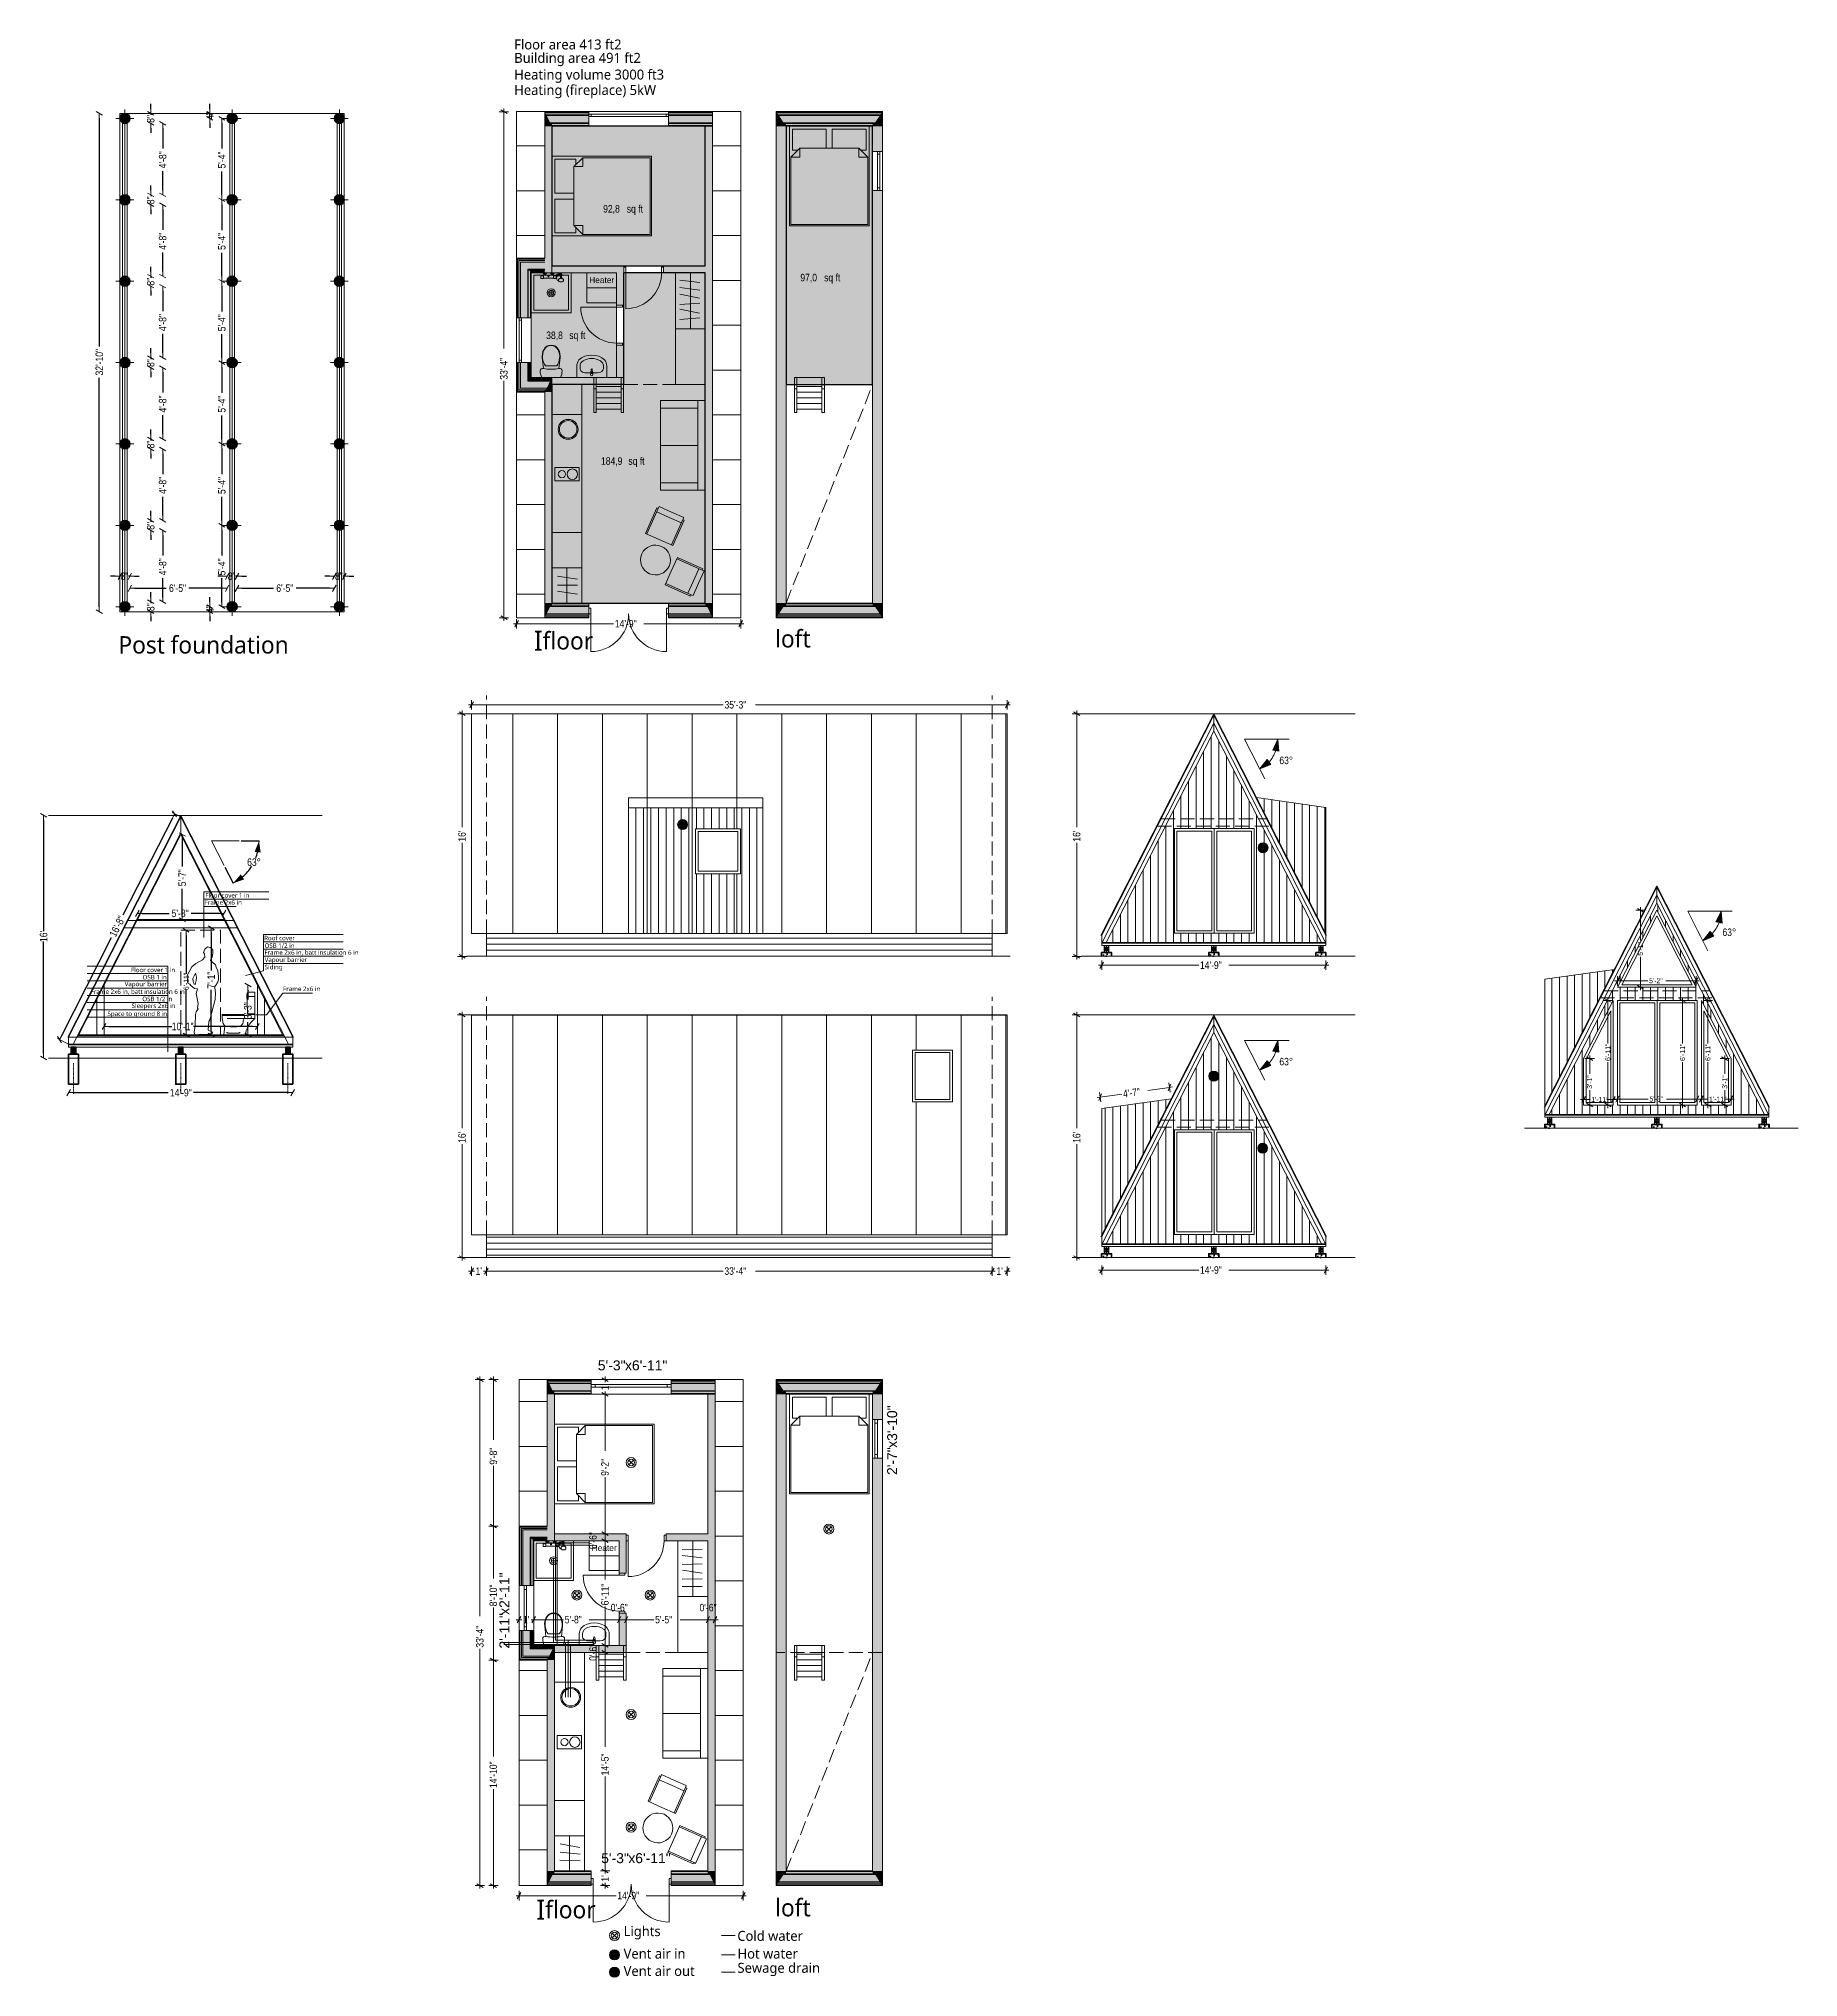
# Model space of a CAD drawing. Header units: millimetres. Extents: x -439715 to -404390, y 28946 to 67850.
import ezdxf
from ezdxf.enums import TextEntityAlignment as Align

# ---------------------------------------------------------------- set-up
doc = ezdxf.new("R2010")
doc.units = ezdxf.units.MM
doc.header["$MEASUREMENT"] = 0
doc.linetypes.add('DASHDOT', pattern=[25.4, 12.7, -6.35, 0, -6.35])
doc.linetypes.add('Hidden Line', pattern=[391.222223, 282.222223, -109])
for name, color, linetype, lineweight in [('0_Pen_No__1', 7, 'Continuous', 13), ('1.VÄLISSEINAD_Pen_No__1', 7, 'Continuous', 13), ('1.VÄLISSEINAD_Pen_No__19', 255, 'Continuous', 0), ('2.SISUSTUS_Pen_No__101', 252, 'Continuous', 13), ('2D Drafting - General_Pen_No__1', 7, 'Continuous', 13), ('2D Drafting - General_Pen_No__101', 252, 'Continuous', 13), ('2D Drafting - General_Pen_No__6', 5, 'Continuous', 35), ('A-raam_Pen_No__1', 7, 'Continuous', 13), ('ARCHICAD Door Markers_Pen_No__1', 7, 'Continuous', 13), ('ARCHICAD Doors_Pen_No__1', 7, 'Continuous', 13), ('ARCHICAD Doors_Pen_No__19', 255, 'Continuous', 0), ('ARCHICAD Window Markers_Pen_No__1', 7, 'Continuous', 13), ('ARCHICAD Windows_Pen_No__1', 7, 'Continuous', 13), ('ARCHICAD Windows_Pen_No__19', 255, 'Continuous', 0), ('ARCHICAD Zone Stamps_Pen_No__1', 7, 'Continuous', 13), ('dim_Pen_No__1', 7, 'Continuous', 13), ('Dimensioning - General_Pen_No__1', 7, 'Continuous', 13), ('Interior - Furniture _Pen_No__1', 7, 'Continuous', 13), ('Interior - Furniture _Pen_No__101', 252, 'Continuous', 13), ('Interior - Furniture _Pen_No__2', 8, 'Continuous', 15), ('Structural - Bearing_Pen_No__20', 1, 'Continuous', 0), ('TEKST_Pen_No__1', 7, 'Continuous', 13), ('TEKST_Pen_No__7', 7, 'Continuous', 35), ('teljed_Pen_No__1', 7, 'Continuous', 13), ('vundament_Pen_No__1', 7, 'Continuous', 13), ('vundament_Pen_No__7', 7, 'Continuous', 35)]:
    doc.layers.add(name, color=color, linetype=linetype, lineweight=lineweight)
for name, color, linetype in [('1.VÄLISSEINAD', 7, 'Continuous'), ('2.SISUSTUS', 7, 'Continuous'), ('ARCHICAD Door Markers', 7, 'Continuous'), ('ARCHICAD Doors', 7, 'Continuous'), ('ARCHICAD Window Markers', 7, 'Continuous'), ('ARCHICAD Windows', 7, 'Continuous'), ('Dimensioning - General', 7, 'Continuous'), ('Interior - Furniture', 7, 'Continuous'), ('Model Unit - Zone', 7, 'Continuous'), ('Structural - Bearing', 7, 'Continuous')]:
    doc.layers.add(name, color=color, linetype=linetype)
for name, color, linetype, lineweight, true_color in [('1.VÄLISSEINAD_Pen_No__107', 7, 'Continuous', 13, 0xaaaaaa), ('1.VÄLISSEINAD_Pen_No__61', 7, 'Continuous', 20, 0x6a6a6a), ('2D Drafting - General_Pen_No__102', 7, 'Continuous', 13, 0xcccccc), ('2D Drafting - General_Pen_No__4', 7, 'Continuous', 20, 0x029e21), ('2D Drafting - General_Pen_No__61', 7, 'Continuous', 20, 0x6a6a6a), ('2D Drafting - General_Pen_No__66', 7, 'Continuous', 20, 0x5555ff), ('2D Drafting - General_Pen_No__68', 7, 'Continuous', 20, 0xfd4435), ('ARCHICAD Doors_Pen_No__23', 7, 'Continuous', 20, 0xff6600), ('ARCHICAD Doors_Pen_No__3', 7, 'Continuous', 18, 0xff6600), ('ARCHICAD Windows_Pen_No__23', 7, 'Continuous', 20, 0xff6600), ('ARCHICAD Windows_Pen_No__3', 7, 'Continuous', 18, 0xff6600), ('Interior - Furniture _Pen_No__4', 7, 'Continuous', 20, 0x029e21), ('Interior - Furniture _Pen_No__66', 7, 'Continuous', 20, 0x5555ff), ('Interior - Furniture _Pen_No__81', 7, 'Continuous', 20, 0x6a6a6a), ('Interior - Furniture _Pen_No__86', 7, 'Continuous', 20, 0x5555ff), ('Model Unit - Zone_Pen_No__119', 7, 'Continuous', 13, 0xdecbcb), ('Model Unit - Zone_Pen_No__54', 7, 'Continuous', 25, 0xbd8b17), ('Structural - Bearing_Pen_No__28', 7, 'Continuous', 35, 0xa80f02), ('Structural - Bearing_Pen_No__48', 7, 'Continuous', 25, 0xa80f02)]:
    doc.layers.add(name, color=color, linetype=linetype, lineweight=lineweight, true_color=true_color)
doc.styles.add('GENERATED_STYLE_1', font='arial.ttf')
doc.styles.add('GENERATED_STYLE_2', font='techl___.ttf')
doc.styles.add('GENERATED_STYLE_3', font='')
doc.styles.add('GENERATED_STYLE_5', font='arial.ttf')
doc.styles.get('GENERATED_STYLE_3').set_extended_font_data('TechnicLite', bold=True)
doc.dimstyles.new('GENERATED_STYLE__1', dxfattribs={"dimtxt": 150, "dimasz": 95, "dimexe": 0.18, "dimexo": 0.0625, "dimgap": 0.09, "dimtad": 0, "dimdec": 0, "dimlfac": 0.03937, "dimzin": 0, "dimdsep": 46, "dimlunit": 4, "dimtxsty": 'GENERATED_STYLE_2', "dimblk": 'ARROWHEAD_2', "dimblk1": 'ARROWHEAD_2', "dimblk2": 'ARROWHEAD_2', "dimcen": 0.09, "dimse1": 1, "dimse2": 1, "dimclrd": 7, "dimclre": 7, "dimclrt": 7, "dimadec": 0, "dimazin": 0, "dimtfac": 1, "dimtdec": 4, "dimtmove": 0, "dimatfit": 3, "dimfxl": 1, "dimtolj": 1, "dimtzin": 0, "dimarcsym": 0})
doc.dimstyles.new('GENERATED_STYLE__2', dxfattribs={"dimtxt": 150, "dimasz": 95, "dimexe": 0.18, "dimexo": 0.0625, "dimgap": 0.09, "dimtad": 0, "dimtih": 1, "dimtoh": 1, "dimdec": 0, "dimlfac": 0.03937, "dimzin": 0, "dimdsep": 46, "dimlunit": 4, "dimtxsty": 'GENERATED_STYLE_2', "dimblk": 'ARROWHEAD_2', "dimblk1": 'ARROWHEAD_2', "dimblk2": 'ARROWHEAD_2', "dimcen": 0.09, "dimse1": 1, "dimse2": 1, "dimclrd": 7, "dimclre": 7, "dimclrt": 7, "dimadec": 0, "dimazin": 0, "dimtfac": 1, "dimtdec": 4, "dimtmove": 0, "dimatfit": 3, "dimfxl": 1, "dimtolj": 1, "dimtzin": 0, "dimarcsym": 0})
doc.dimstyles.new('GENERATED_STYLE__3', dxfattribs={"dimtxt": 100, "dimasz": 95, "dimexe": 0.18, "dimexo": 0.0625, "dimgap": 0.09, "dimtad": 0, "dimdec": 0, "dimlfac": 0.03937, "dimzin": 0, "dimdsep": 46, "dimlunit": 4, "dimtxsty": 'GENERATED_STYLE_2', "dimblk": 'ARROWHEAD_2', "dimblk1": 'ARROWHEAD_2', "dimblk2": 'ARROWHEAD_2', "dimcen": 0.09, "dimse1": 1, "dimse2": 1, "dimclrd": 7, "dimclre": 7, "dimclrt": 7, "dimadec": 0, "dimazin": 0, "dimtfac": 1, "dimtdec": 4, "dimtmove": 0, "dimatfit": 3, "dimfxl": 1, "dimtolj": 1, "dimtzin": 0, "dimarcsym": 0})
doc.dimstyles.new('GENERATED_STYLE__4', dxfattribs={"dimtxt": 100, "dimasz": 95, "dimexe": 0.18, "dimexo": 0.0625, "dimgap": 0.09, "dimtad": 0, "dimtih": 1, "dimtoh": 1, "dimdec": 0, "dimlfac": 0.03937, "dimzin": 0, "dimdsep": 46, "dimlunit": 4, "dimtxsty": 'GENERATED_STYLE_2', "dimblk": 'ARROWHEAD_2', "dimblk1": 'ARROWHEAD_2', "dimblk2": 'ARROWHEAD_2', "dimcen": 0.09, "dimse1": 1, "dimse2": 1, "dimclrd": 7, "dimclre": 7, "dimclrt": 7, "dimadec": 0, "dimazin": 0, "dimtfac": 1, "dimtdec": 4, "dimtmove": 0, "dimatfit": 3, "dimfxl": 1, "dimtolj": 1, "dimtzin": 0, "dimarcsym": 0})
doc.dimstyles.new('GENERATED_STYLE__5', dxfattribs={"dimtxt": 150, "dimasz": 228, "dimexe": 0.18, "dimexo": 40, "dimgap": 0.09, "dimtad": 1, "dimtih": 1, "dimtoh": 1, "dimdec": 0, "dimzin": 0, "dimdsep": 46, "dimtxsty": 'GENERATED_STYLE_2', "dimblk": 'ARROWHEAD_5', "dimblk1": 'ARROWHEAD_5', "dimblk2": 'ARROWHEAD_5', "dimcen": 0.09, "dimclrd": 7, "dimclre": 7, "dimclrt": 7, "dimadec": 0, "dimazin": 0, "dimtfac": 1, "dimtdec": 4, "dimtmove": 0, "dimatfit": 3, "dimfxl": 1, "dimtolj": 1, "dimtzin": 0, "dimarcsym": 0})
pattern_1 = [(90, (0, 0), (-900, 0), [])]
pattern_2 = [(0, (0, 0), (0, 900), [])]
pattern_3 = [(0, (0, 0), (0, 120), [])]
pattern_4 = [(90, (0, 0), (-152, 0), [])]

msp = doc.modelspace()

# ---------------------------------------------------------------- texts
at = {"layer": '0_Pen_No__1', "color": 7, "linetype": 'Continuous', "lineweight": 13, "attachment_point": 7}
for s, insert, char_height, style in [('\\A1;{\\fRoboto|b0|i0|c0|p2;Floor area 413 ft2}', (-430169.3, 67633), 200, 'GENERATED_STYLE_2'), ('\\A1;\\pxql;{\\fRoboto|b0|i0|c0|p2;Building area 491 ft2}', (-430169.3, 67299.3), 200, 'GENERATED_STYLE_2'), ('\\A1;\\pxql;{\\fRoboto|b0|i0|c0|p2;Heating volume 3000 ft3}', (-430169.3, 66964.8), 200, 'GENERATED_STYLE_2'), ('\\A1;\\pxql;{\\fRoboto|b0|i0|c0|p2;Heating (fireplace) 5kW}', (-430169.3, 66654.6), 200, 'GENERATED_STYLE_2'), ('\\A1;\\pxql;{\\fRoboto|b0|i0|c0|p2;Post} {\\fRoboto|b0|i0|c0|p2;foundation}', (-438115.8, 55505.9), 350, 'GENERATED_STYLE_2'), ('\\A1;\\pxql;{\\fRoboto|b0|i0|c0|p2;I\\H0.875x;floor}', (-429776, 55564.1), 400, 'GENERATED_STYLE_3'), ('\\A1;\\pxql;{\\fRoboto|b0|i0|c0|p2;loft}', (-424932, 55629.4), 350, 'GENERATED_STYLE_2'), ('\\A1;\\pxql;{\\fRoboto|b0|i0|c0|p2;I\\H0.875x;floor}', (-429725.8, 30097.6), 400, 'GENERATED_STYLE_3'), ('\\A1;\\pxql;{\\fRoboto|b0|i0|c0|p2;loft}', (-424932, 30162.9), 350, 'GENERATED_STYLE_2'), ('\\A1;\\pxql;{\\fRoboto|b0|i0|c0|p2;Lights}', (-427973, 29703.9), 200, 'GENERATED_STYLE_2'), ('\\A1;\\pxql;{\\fRoboto|b0|i0|c0|p2;Cold water}', (-425689.8, 29673.6), 200, 'GENERATED_STYLE_2'), ('\\A1;\\pxql;{\\fRoboto|b0|i0|c0|p2;Vent air in}', (-427973, 29316.7), 200, 'GENERATED_STYLE_2'), ('\\A1;\\pxql;{\\fRoboto|b0|i0|c0|p2;Sewage drain}', (-425686.8, 28967.7), 200, 'GENERATED_STYLE_2'), ('\\A1;\\pxql;{\\fRoboto|b0|i0|c0|p2;Hot water}', (-425686.8, 29317), 200, 'GENERATED_STYLE_2'), ('\\A1;\\pxql;{\\fRoboto|b0|i0|c0|p2;Vent air out}', (-427973, 28968.6), 200, 'GENERATED_STYLE_2')]:
    msp.add_mtext(s, dxfattribs=dict(at, insert=insert, char_height=char_height, style=style))
at = {"layer": 'TEKST_Pen_No__1', "color": 7, "linetype": 'Continuous', "lineweight": 13, "char_height": 90, "attachment_point": 7, "style": 'GENERATED_STYLE_5'}
for s, insert in [('\\A1;\\pxql;{\\fRoboto|b0|i0|c186|p2;\\W0.85;Frame \\fRoboto|b0|i0|c0|p2;2x6 in\\fRoboto|b0|i0|c186|p2;, batt insulation \\fRoboto|b0|i0|c0|p2;6 \\fRoboto|b0|i0|c186|p2;in}', (-435185.9, 49450.4)), ('\\A1;\\pxql;{\\fRoboto|b0|i0|c186|p2;\\W0.85;Frame \\fRoboto|b0|i0|c0|p2;2x6 in\\fRoboto|b0|i0|c186|p2;\\H1x;, batt insulation \\fRoboto|b0|i0|c0|p2;6 \\fRoboto|b0|i0|c186|p2;\\H1x;in}', (-438674.1, 48665.2))]:
    msp.add_mtext(s, dxfattribs=dict(at, insert=insert))
at = {"layer": 'TEKST_Pen_No__7', "color": 7, "linetype": 'Continuous', "lineweight": 35, "char_height": 90, "style": 'GENERATED_STYLE_5'}
for s, insert, attachment_point in [('\\A1;\\pxql;{\\fRoboto|b0|i0|c186|p2;\\W0.85;Floor cover \\fRoboto|b0|i0|c0|p2;1 \\fRoboto|b0|i0|c186|p2;\\H1x;in}', (-436372.1, 50613), 7), ('\\A1;{\\fRoboto|b0|i0|c186|p2;\\W0.85;Frame \\fRoboto|b0|i0|c0|p2;2\\fRoboto|b0|i0|c186|p2;x\\fRoboto|b0|i0|c0|p2;6 \\fRoboto|b0|i0|c186|p2;in}', (-436383.9, 50470.6), 7), ('\\A1;\\pxql;{\\fRoboto|b0|i0|c186|p2;\\W0.85;Roof cover}', (-435189.2, 49756), 7), ('\\A1;\\pxql;{\\fRoboto|b0|i0|c186|p2;\\W0.85;Vapour barrier}', (-435178.5, 49292.3), 7), ('\\A1;\\pxql;{\\fRoboto|b0|i0|c186|p2;\\W0.85;OSB \\fRoboto|b0|i0|c0|p2;1/2 \\fRoboto|b0|i0|c186|p2;\\H1x;in}', (-435182.3, 49602.9), 7), ('\\A1;\\pxql;{\\fRoboto|b0|i0|c186|p2;\\W0.85;Floor cover \\fRoboto|b0|i0|c0|p2;1 \\fRoboto|b0|i0|c186|p2;\\H1x;in}', (-437864, 49116.1), 7), ('\\A1;\\pxqr;{\\fRoboto|b0|i0|c186|p2;\\W0.85;OSB \\fRoboto|b0|i0|c0|p2;1 \\fRoboto|b0|i0|c186|p2;\\H1x;in}', (-437144.2, 48970.4), 9), ('\\A1;\\pxql;{\\fRoboto|b0|i0|c186|p2;\\W0.85;Siding}', (-435178.5, 49145.2), 7), ('\\A1;\\pxqr;{\\fRoboto|b0|i0|c186|p2;\\W0.85;Vapour barrier}', (-437138.7, 48805.1), 9), ('\\A1;\\pxql;{\\fRoboto|b0|i0|c186|p2;\\W0.85;Frame \\fRoboto|b0|i0|c0|p2;2x6 in}', (-434811.2, 48736.3), 7), ('\\A1;\\pxqr;{\\fRoboto|b0|i0|c186|p2;\\W0.85;Space to ground \\fRoboto|b0|i0|c0|p2;8 in}', (-437138.6, 48207.1), 9), ('\\A1;\\pxql;{\\fRoboto|b0|i0|c186|p2;\\W0.85;Sleepers \\fRoboto|b0|i0|c0|p2;2x6 in}', (-437849.5, 48368.3), 7), ('\\A1;\\pxql;{\\fRoboto|b0|i0|c186|p2;\\W0.85;OSB \\fRoboto|b0|i0|c0|p2;1/2 \\fRoboto|b0|i0|c186|p2;\\H1x;in}', (-437635.6, 48533.5), 7)]:
    msp.add_mtext(s, dxfattribs=dict(at, insert=insert, attachment_point=attachment_point))

# ---------------------------------------------------------------- blocks, each defined once
blk = doc.blocks.new('_030_1', base_point=(-429016, 62054))
at = {"layer": 'Model Unit - Zone_Pen_No__119', "linetype": 'Continuous', "lineweight": 0, "true_color": 0xe6d7d7}
blk.add_hatch(color=254, dxfattribs=at).paths.add_polyline_path([(-429828, 61052), (-428113, 61052), (-428113, 63152), (-429828, 63152)])
at = {"layer": 'ARCHICAD Zone Stamps_Pen_No__1', "color": 7, "lineweight": 13, "style": 'GENERATED_STYLE_2'}
for tag, p in [('result_occupancy', (-429528, 61974)), ('DUMMY_342', (-429112, 61974))]:
    blk.add_attdef(tag, text='', height=150, dxfattribs=at).set_placement(p, align=Align.TOP_LEFT)
blk = doc.blocks.new('_030_2', base_point=(-427872, 59529))
at = {"layer": 'Model Unit - Zone_Pen_No__54', "linetype": 'Continuous', "lineweight": 0, "true_color": 0xede1c4}
blk.add_hatch(color=254, dxfattribs=at).paths.add_polyline_path([(-429412, 60911), (-429412, 56525), (-426333, 56525), (-426333, 63152), (-427972, 63152), (-427972, 60911)])
at = {"layer": 'ARCHICAD Zone Stamps_Pen_No__1', "color": 7, "lineweight": 13, "style": 'GENERATED_STYLE_2'}
for tag, p in [('DUMMY_342', (-428427, 59450)), ('DUMMY_343', (-427925, 59450))]:
    blk.add_attdef(tag, text='', height=150, dxfattribs=at).set_placement(p, align=Align.TOP_LEFT)
blk = doc.blocks.new('Ship Ladder 21')
at = {"layer": 'Interior - Furniture _Pen_No__81', "color": 251, "linetype": 'Continuous', "lineweight": 20, "true_color": 0x6a6a6a}
for p, q in [((471, 300), (0, 300)), ((0, 300), (0, 249)), ((0, 249), (471, 249)), ((67, 249), (67, -249)), ((181, 249), (181, -249)), ((294, 249), (294, -249)), ((408, 249), (408, -249)), ((471, 249), (471, 300)), ((700, 300), (471, 300)), ((471, 249), (700, 249)), ((522, 249), (522, -249)), ((700, 249), (700, 300)), ((700, -249), (700, 249)), ((0, -249), (0, -300)), ((471, -249), (0, -249)), ((0, -300), (471, -300)), ((471, -300), (471, -249)), ((700, -249), (471, -249)), ((471, -300), (700, -300)), ((700, -300), (700, -249))]:
    blk.add_line(p, q, dxfattribs=at)
blk = doc.blocks.new('Shower Tray 21')
at = {"layer": 'Interior - Furniture _Pen_No__101', "color": 252, "linetype": 'Continuous', "lineweight": 13}
for p, q in [((800, 800), (0, 800)), ((0, 800), (0, 0)), ((800, 0), (800, 800)), ((750, 750), (50, 750)), ((50, 750), (50, 50)), ((450, 400), (350, 400)), ((400, 350), (400, 450)), ((750, 50), (750, 750)), ((0, 0), (800, 0)), ((50, 50), (750, 50))]:
    blk.add_line(p, q, dxfattribs=at)
for radius in [80, 50]:
    blk.add_circle((400, 400), radius, dxfattribs=at)
blk = doc.blocks.new('_030_5', base_point=(-427867, 64592))
at = {"layer": 'Model Unit - Zone_Pen_No__54', "linetype": 'Continuous', "lineweight": 0, "true_color": 0xede1c4}
blk.add_hatch(color=254, dxfattribs=at).paths.add_polyline_path([(-429412, 63293), (-426333, 63293), (-426333, 66093), (-429412, 66093)])
at = {"layer": 'ARCHICAD Zone Stamps_Pen_No__1', "color": 7, "lineweight": 13, "style": 'GENERATED_STYLE_2'}
for tag, p in [('result_occupancy', (-428384, 64513)), ('DUMMY_342', (-427958, 64512))]:
    blk.add_attdef(tag, text='', height=150, dxfattribs=at).set_placement(p, align=Align.TOP_LEFT)
blk = doc.blocks.new('_030_6', base_point=(-423907, 63211))
at = {"layer": 'Model Unit - Zone_Pen_No__54', "linetype": 'Continuous', "lineweight": 0, "true_color": 0xede1c4}
blk.add_hatch(color=254, dxfattribs=at).paths.add_polyline_path([(-424713, 66093), (-424713, 60911), (-422974, 60911), (-422974, 66093)])
at = {"layer": 'ARCHICAD Zone Stamps_Pen_No__1', "color": 7, "lineweight": 13, "style": 'GENERATED_STYLE_2'}
for tag, p in [('ROOM_HOLES_PRM', (-424425, 63132)), ('DUMMY_342', (-423996, 63132))]:
    blk.add_attdef(tag, text='', height=150, dxfattribs=at).set_placement(p, align=Align.TOP_LEFT)
blk = doc.blocks.new('Wall_1', base_point=(-429557, 66387))
at = {"layer": '1.VÄLISSEINAD_Pen_No__107', "linetype": 'Continuous', "lineweight": 13, "true_color": 0xaaaaaa}
for points in [[(-429557, 66369), (-429548, 66369), (-429557, 66387)], [(-429533, 66339), (-429548, 66369), (-429557, 66369), (-429557, 66339)], [(-429518, 66309), (-429533, 66339), (-429557, 66339), (-429557, 66309)], [(-429447, 66164), (-429518, 66309), (-429557, 66309), (-429557, 66164)], [(-429441, 66152), (-429447, 66164), (-429557, 66164), (-429557, 66152)], [(-429419, 66107), (-429441, 66152), (-429557, 66152), (-429557, 66107)]]:
    blk.add_hatch(color=253, dxfattribs=at).paths.add_polyline_path(points)
at = {"layer": '1.VÄLISSEINAD_Pen_No__61', "linetype": 'Continuous', "lineweight": 20, "true_color": 0x6a6a6a}
for points in [[(-429557, 66107), (-429557, 66093), (-429412, 66093), (-429419, 66107)], [(-429557, 66093), (-429557, 63152), (-429412, 63152), (-429412, 66093)]]:
    blk.add_hatch(color=251, dxfattribs=at).paths.add_polyline_path(points)
at = {"layer": '1.VÄLISSEINAD_Pen_No__1', "color": 7, "linetype": 'Continuous', "lineweight": 13}
for p, q in [((-429548, 66369), (-429557, 66369)), ((-429533, 66339), (-429557, 66339)), ((-429518, 66309), (-429557, 66309)), ((-429447, 66164), (-429557, 66164)), ((-429441, 66152), (-429557, 66152)), ((-429419, 66107), (-429557, 66107))]:
    blk.add_line(p, q, dxfattribs=at)
at = {"layer": '1.VÄLISSEINAD_Pen_No__1', "color": 7, "linetype": 'Continuous', "lineweight": 13, "flags": 128}
for points in [[(-429557, 66387), (-429557, 66369)], [(-429557, 66369), (-429557, 66339)], [(-429557, 66339), (-429557, 66309)], [(-429557, 66309), (-429557, 66164)], [(-429557, 66164), (-429557, 66152)], [(-429557, 66152), (-429557, 66107)]]:
    blk.add_lwpolyline(points, dxfattribs=at)
at = {"layer": '1.VÄLISSEINAD_Pen_No__19', "color": 255, "linetype": 'Continuous', "lineweight": 0, "flags": 128}
for points in [[(-429557, 66107), (-429557, 63446)], [(-429412, 63152), (-429412, 66093)], [(-429557, 63152), (-429412, 63152)]]:
    blk.add_lwpolyline(points, dxfattribs=at)
blk = doc.blocks.new('Wall_2', base_point=(-426188, 56231))
at = {"layer": '1.VÄLISSEINAD_Pen_No__107', "linetype": 'Continuous', "lineweight": 13, "true_color": 0xaaaaaa}
for points in [[(-426326, 56511), (-426304, 56466), (-426188, 56466), (-426188, 56511)], [(-426304, 56466), (-426298, 56454), (-426188, 56454), (-426188, 56466)], [(-426298, 56454), (-426226, 56309), (-426188, 56309), (-426188, 56454)], [(-426226, 56309), (-426211, 56279), (-426188, 56279), (-426188, 56309)], [(-426211, 56279), (-426197, 56249), (-426188, 56249), (-426188, 56279)], [(-426188, 56249), (-426197, 56249), (-426188, 56231)]]:
    blk.add_hatch(color=253, dxfattribs=at).paths.add_polyline_path(points)
at = {"layer": '1.VÄLISSEINAD_Pen_No__61', "linetype": 'Continuous', "lineweight": 20, "true_color": 0x6a6a6a}
for points in [[(-426188, 56525), (-426188, 66093), (-426333, 66093), (-426333, 56525)], [(-426333, 56525), (-426326, 56511), (-426188, 56511), (-426188, 56525)]]:
    blk.add_hatch(color=251, dxfattribs=at).paths.add_polyline_path(points)
at = {"layer": '1.VÄLISSEINAD_Pen_No__1', "color": 7, "linetype": 'Continuous', "lineweight": 13}
for p, q in [((-426326, 56511), (-426188, 56511)), ((-426304, 56466), (-426188, 56466)), ((-426298, 56454), (-426188, 56454)), ((-426226, 56309), (-426188, 56309)), ((-426211, 56279), (-426188, 56279)), ((-426197, 56249), (-426188, 56249))]:
    blk.add_line(p, q, dxfattribs=at)
at = {"layer": '1.VÄLISSEINAD_Pen_No__1', "color": 7, "linetype": 'Continuous', "lineweight": 13, "flags": 128}
for points in [[(-426188, 56466), (-426188, 56511)], [(-426188, 56454), (-426188, 56466)], [(-426188, 56309), (-426188, 56454)], [(-426188, 56279), (-426188, 56309)], [(-426188, 56249), (-426188, 56279)], [(-426188, 56231), (-426188, 56249)]]:
    blk.add_lwpolyline(points, dxfattribs=at)
at = {"layer": '1.VÄLISSEINAD_Pen_No__19', "color": 255, "linetype": 'Continuous', "lineweight": 0, "flags": 128}
for points in [[(-426188, 66093), (-426333, 66093)], [(-426333, 66093), (-426333, 63293)], [(-426188, 56511), (-426188, 66093)], [(-426333, 63152), (-426333, 56525)]]:
    blk.add_lwpolyline(points, dxfattribs=at)
blk = doc.blocks.new('Window 21')
at = {"layer": 'ARCHICAD Windows_Pen_No__1', "color": 7, "linetype": 'Continuous', "lineweight": 13}
for p, q in [((-800, 50), (-800, 32)), ((-800, 32), (-800, 2)), ((-800, 2), (-800, 0)), ((-800, 0), (-800, -28)), ((-800, 0), (-800, -28)), ((800, 50), (800, 32)), ((800, 32), (800, 2)), ((800, 2), (800, 0)), ((800, 0), (800, -28)), ((800, 0), (800, -28)), ((-800, -28), (-800, -50)), ((-800, -28), (-800, -50)), ((-800, -50), (-800, -173)), ((-800, -173), (-800, -185)), ((-800, -185), (-800, -230)), ((-800, -230), (-800, -244)), ((800, -28), (800, -50)), ((800, -28), (800, -50)), ((800, -50), (800, -173)), ((800, -173), (800, -185)), ((800, -185), (800, -230)), ((800, -230), (800, -244))]:
    blk.add_line(p, q, dxfattribs=at)
at = {"layer": 'ARCHICAD Windows_Pen_No__23', "color": 30, "linetype": 'Continuous', "lineweight": 20, "true_color": 0xff6600}
for p, q in [((-800, 0), (-750, 0)), ((-750, 0), (-750, -50)), ((750, -50), (750, 0)), ((750, 0), (800, 0)), ((-750, -50), (-800, -50)), ((800, -50), (750, -50))]:
    blk.add_line(p, q, dxfattribs=at)
at = {"layer": 'ARCHICAD Windows_Pen_No__3', "color": 30, "linetype": 'Continuous', "lineweight": 18, "true_color": 0xff6600}
for p, q in [((-800, 50), (800, 50)), ((-750, 0), (750, 0)), ((-800, -244), (800, -244)), ((750, -50), (-750, -50))]:
    blk.add_line(p, q, dxfattribs=at)
blk = doc.blocks.new('Wall_3', base_point=(-426188, 66387))
at = {"layer": '1.VÄLISSEINAD_Pen_No__107', "linetype": 'Continuous', "lineweight": 13, "true_color": 0xaaaaaa}
for points in [[(-429557, 66387), (-429548, 66369), (-428672, 66369), (-428672, 66387)], [(-429548, 66369), (-429533, 66339), (-428672, 66339), (-428672, 66369)], [(-429533, 66339), (-429518, 66309), (-428672, 66309), (-428672, 66339)], [(-429518, 66309), (-429447, 66164), (-428672, 66164), (-428672, 66309)], [(-429447, 66164), (-429441, 66152), (-428672, 66152), (-428672, 66164)], [(-429412, 66107), (-428672, 66107), (-428672, 66152), (-429412, 66152)], [(-427072, 66369), (-426188, 66369), (-426188, 66387), (-427072, 66387)], [(-426188, 66369), (-427072, 66369), (-427072, 66339), (-426188, 66339)], [(-426188, 66339), (-427072, 66339), (-427072, 66309), (-426188, 66309)], [(-426188, 66309), (-427072, 66309), (-427072, 66164), (-426188, 66164)], [(-426188, 66164), (-427072, 66164), (-427072, 66152), (-426188, 66152)], [(-427072, 66107), (-426188, 66107), (-426188, 66152), (-427072, 66152)], [(-428672, 66107), (-429412, 66107), (-429412, 66093), (-428672, 66093)], [(-426188, 66107), (-427072, 66107), (-427072, 66093), (-426188, 66093)]]:
    blk.add_hatch(color=253, dxfattribs=at).paths.add_polyline_path(points)
at = {"layer": '1.VÄLISSEINAD_Pen_No__61', "linetype": 'Continuous', "lineweight": 20, "true_color": 0x6a6a6a}
for points in [[(-429412, 66152), (-429441, 66152), (-429419, 66107), (-429412, 66107)], [(-429419, 66107), (-429412, 66093), (-429412, 66107)]]:
    blk.add_hatch(color=251, dxfattribs=at).paths.add_polyline_path(points)
at = {"layer": '1.VÄLISSEINAD_Pen_No__1', "color": 7, "linetype": 'Continuous', "lineweight": 13}
for p, q in [((-428672, 66369), (-429548, 66369)), ((-428672, 66339), (-429533, 66339)), ((-428672, 66309), (-429518, 66309)), ((-428672, 66164), (-429447, 66164)), ((-429412, 66152), (-429441, 66152)), ((-428672, 66152), (-429412, 66152)), ((-428672, 66387), (-428672, 66369)), ((-428672, 66369), (-428672, 66339)), ((-428672, 66339), (-428672, 66337)), ((-428672, 66337), (-428672, 66309)), ((-428672, 66309), (-428672, 66287)), ((-428672, 66287), (-428672, 66164)), ((-428672, 66164), (-428672, 66152)), ((-428672, 66152), (-428672, 66107)), ((-427072, 66387), (-427072, 66369)), ((-426188, 66369), (-427072, 66369)), ((-427072, 66369), (-427072, 66339)), ((-426188, 66339), (-427072, 66339)), ((-427072, 66339), (-427072, 66337)), ((-427072, 66337), (-427072, 66309)), ((-426188, 66309), (-427072, 66309)), ((-427072, 66309), (-427072, 66287)), ((-427072, 66287), (-427072, 66164)), ((-426188, 66164), (-427072, 66164)), ((-427072, 66164), (-427072, 66152)), ((-426188, 66152), (-427072, 66152)), ((-427072, 66152), (-427072, 66107)), ((-429412, 66107), (-429419, 66107)), ((-428672, 66107), (-429412, 66107)), ((-428672, 66107), (-428672, 66093)), ((-426188, 66107), (-427072, 66107)), ((-427072, 66107), (-427072, 66093))]:
    blk.add_line(p, q, dxfattribs=at)
at = {"layer": '1.VÄLISSEINAD_Pen_No__1', "color": 7, "linetype": 'Continuous', "lineweight": 13, "flags": 128}
for points in [[(-428672, 66387), (-429557, 66387)], [(-426188, 66387), (-427072, 66387)], [(-426188, 66387), (-426188, 66369)], [(-426188, 66369), (-426188, 66339)], [(-426188, 66339), (-426188, 66309)], [(-426188, 66309), (-426188, 66164)], [(-426188, 66164), (-426188, 66152)], [(-426188, 66152), (-426188, 66107)], [(-429412, 66093), (-428672, 66093)], [(-427072, 66093), (-426188, 66093)], [(-426188, 66107), (-426188, 66093)]]:
    blk.add_lwpolyline(points, dxfattribs=at)
at = {"layer": 'ARCHICAD Windows', "color": 21, "linetype": 'Continuous', "lineweight": 18, "true_color": 0xff9955, "zscale": 1000}
blk.add_blockref('Window 21', (-427872, 66337), dxfattribs=at)
blk = doc.blocks.new('Double Door 21')
at = {"layer": 'ARCHICAD Doors_Pen_No__1', "color": 7, "linetype": 'Continuous', "lineweight": 13}
for p, q in [((-800, 79), (-837, 79)), ((-800, 79), (-837, 79)), ((-800, 61), (-800, 79)), ((-800, 61), (-800, 79)), ((-800, 31), (-800, 61)), ((-800, 31), (-800, 61)), ((-800, 1), (-800, 31)), ((-800, 1), (-800, 31)), ((-800, 0), (-800, 1)), ((-800, 0), (-800, 1)), ((-800, -115), (-800, 0)), ((-800, -115), (-800, 0)), ((800, 61), (800, 79)), ((800, 61), (800, 79)), ((800, 79), (837, 79)), ((800, 79), (837, 79)), ((800, 31), (800, 61)), ((800, 31), (800, 61)), ((800, 1), (800, 31)), ((800, 1), (800, 31)), ((800, 0), (800, 1)), ((800, 0), (800, 1)), ((800, -115), (800, 0)), ((800, -115), (800, 0)), ((-800, -215), (-837, -215)), ((-800, -215), (-837, -215)), ((-800, -144), (-800, -115)), ((-800, -144), (-800, -115)), ((-800, -144), (-800, -115)), ((-800, -156), (-800, -144)), ((-800, -156), (-800, -144)), ((-800, -156), (-800, -144)), ((-800, -201), (-800, -156)), ((-800, -201), (-800, -156)), ((-800, -201), (-800, -156)), ((-800, -215), (-800, -201)), ((-800, -215), (-800, -201)), ((-800, -215), (-800, -201)), ((800, -144), (800, -115)), ((800, -144), (800, -115)), ((800, -144), (800, -115)), ((800, -156), (800, -144)), ((800, -156), (800, -144)), ((800, -156), (800, -144)), ((800, -201), (800, -156)), ((800, -201), (800, -156)), ((800, -201), (800, -156)), ((800, -215), (800, -201)), ((800, -215), (800, -201)), ((800, -215), (800, -201)), ((800, -215), (837, -215)), ((800, -215), (837, -215))]:
    blk.add_line(p, q, dxfattribs=at)
at = {"layer": 'ARCHICAD Doors_Pen_No__23', "color": 30, "linetype": 'Continuous', "lineweight": 20, "true_color": 0xff6600}
for p, q in [((-760, 0), (-800, 0)), ((-800, 0), (-800, -115)), ((-760, -115), (-760, 0)), ((800, 0), (760, 0)), ((760, 0), (760, -115)), ((800, -115), (800, 0)), ((-800, -115), (-760, -115)), ((760, -115), (800, -115))]:
    blk.add_line(p, q, dxfattribs=at)
at = {"layer": 'ARCHICAD Doors_Pen_No__3', "color": 30, "linetype": 'Continuous', "lineweight": 18, "true_color": 0xff6600}
for p, q in [((-760, 0), (-760, 760)), ((760, 0), (760, 760))]:
    blk.add_line(p, q, dxfattribs=at)
for centre, start, end in [((-760, 0), 0, 90), ((760, 0), 90, 180)]:
    blk.add_arc(centre, 760, start, end, dxfattribs=at)
blk = doc.blocks.new('Wall_4', base_point=(-426188, 56231))
at = {"layer": '1.VÄLISSEINAD_Pen_No__107', "linetype": 'Continuous', "lineweight": 13, "true_color": 0xaaaaaa}
for points in [[(-429447, 56454), (-429518, 56309), (-428672, 56309), (-428672, 56454)], [(-429441, 56466), (-429447, 56454), (-428672, 56454), (-428672, 56466)], [(-429412, 56525), (-429412, 56511), (-428672, 56511), (-428672, 56525)], [(-429412, 56511), (-429412, 56466), (-428672, 56466), (-428672, 56511)], [(-427072, 56511), (-426333, 56511), (-426333, 56525), (-427072, 56525)], [(-426333, 56511), (-427072, 56511), (-427072, 56466), (-426333, 56466)], [(-427072, 56454), (-426298, 56454), (-426304, 56466), (-427072, 56466)], [(-427072, 56309), (-426226, 56309), (-426298, 56454), (-427072, 56454)], [(-429548, 56249), (-429557, 56231), (-428672, 56231), (-428672, 56249)], [(-429533, 56279), (-429548, 56249), (-428672, 56249), (-428672, 56279)], [(-429518, 56309), (-429533, 56279), (-428672, 56279), (-428672, 56309)], [(-427072, 56279), (-426211, 56279), (-426226, 56309), (-427072, 56309)], [(-427072, 56249), (-426197, 56249), (-426211, 56279), (-427072, 56279)], [(-426197, 56249), (-427072, 56249), (-427072, 56231), (-426188, 56231)]]:
    blk.add_hatch(color=253, dxfattribs=at).paths.add_polyline_path(points)
at = {"layer": '1.VÄLISSEINAD_Pen_No__61', "linetype": 'Continuous', "lineweight": 20, "true_color": 0x6a6a6a}
for points in [[(-429412, 56511), (-429419, 56511), (-429441, 56466), (-429412, 56466)], [(-429412, 56525), (-429419, 56511), (-429412, 56511)], [(-426326, 56511), (-426333, 56525), (-426333, 56511)], [(-426333, 56466), (-426304, 56466), (-426326, 56511), (-426333, 56511)]]:
    blk.add_hatch(color=251, dxfattribs=at).paths.add_polyline_path(points)
at = {"layer": '1.VÄLISSEINAD_Pen_No__1', "color": 7, "linetype": 'Continuous', "lineweight": 13}
for p, q in [((-429447, 56454), (-428672, 56454)), ((-429441, 56466), (-429412, 56466)), ((-429419, 56511), (-429412, 56511)), ((-429412, 56511), (-428672, 56511)), ((-429412, 56466), (-428672, 56466)), ((-428672, 56525), (-428709, 56525)), ((-428672, 56525), (-428672, 56511)), ((-428672, 56525), (-428672, 56511)), ((-428672, 56511), (-428672, 56466)), ((-428672, 56511), (-428672, 56466)), ((-428672, 56466), (-428672, 56454)), ((-428672, 56466), (-428672, 56454)), ((-428672, 56454), (-428672, 56425)), ((-428672, 56454), (-428672, 56425)), ((-428672, 56425), (-428672, 56310)), ((-427072, 56525), (-427035, 56525)), ((-427072, 56525), (-427072, 56511)), ((-427072, 56525), (-427072, 56511)), ((-427072, 56511), (-426333, 56511)), ((-427072, 56511), (-427072, 56466)), ((-427072, 56511), (-427072, 56466)), ((-427072, 56466), (-426333, 56466)), ((-427072, 56466), (-427072, 56454)), ((-427072, 56466), (-427072, 56454)), ((-427072, 56454), (-426298, 56454)), ((-427072, 56454), (-427072, 56425)), ((-427072, 56454), (-427072, 56425)), ((-427072, 56425), (-427072, 56310)), ((-426333, 56511), (-426326, 56511)), ((-426333, 56466), (-426304, 56466)), ((-429548, 56249), (-428672, 56249)), ((-429533, 56279), (-428672, 56279)), ((-429518, 56309), (-428672, 56309)), ((-428672, 56231), (-428709, 56231)), ((-428672, 56310), (-428672, 56309)), ((-428672, 56309), (-428672, 56279)), ((-428672, 56279), (-428672, 56249)), ((-428672, 56249), (-428672, 56231)), ((-427072, 56310), (-427072, 56309)), ((-427072, 56309), (-426226, 56309)), ((-427072, 56309), (-427072, 56279)), ((-427072, 56279), (-426211, 56279)), ((-427072, 56279), (-427072, 56249)), ((-427072, 56249), (-426197, 56249)), ((-427072, 56249), (-427072, 56231)), ((-427072, 56231), (-427035, 56231))]:
    blk.add_line(p, q, dxfattribs=at)
at = {"layer": '1.VÄLISSEINAD_Pen_No__1', "color": 7, "linetype": 'Continuous', "lineweight": 13, "flags": 128}
for points in [[(-428672, 56525), (-429412, 56525)], [(-426333, 56525), (-427072, 56525)], [(-429557, 56231), (-428672, 56231)], [(-427072, 56231), (-426188, 56231)]]:
    blk.add_lwpolyline(points, dxfattribs=at)
at = {"layer": 'ARCHICAD Doors', "color": 21, "linetype": 'Continuous', "lineweight": 18, "true_color": 0xff9955, "xscale": -1, "zscale": 1000, "rotation": 180}
blk.add_blockref('Double Door 21', (-427872, 56310), dxfattribs=at)
blk = doc.blocks.new('Wall_5', base_point=(-430122, 60758))
at = {"layer": '1.VÄLISSEINAD_Pen_No__107', "linetype": 'Continuous', "lineweight": 13, "true_color": 0xaaaaaa}
for points in [[(-429557, 60776), (-430104, 60776), (-430122, 60758), (-429557, 60758)], [(-429557, 60806), (-430074, 60806), (-430104, 60776), (-429557, 60776)], [(-430074, 60806), (-429533, 60806), (-429518, 60836), (-430044, 60836)], [(-430044, 60836), (-429518, 60836), (-429447, 60981), (-429899, 60981)], [(-429899, 60981), (-429447, 60981), (-429441, 60993), (-429887, 60993)], [(-429887, 60993), (-429441, 60993), (-429419, 61038), (-429842, 61038)], [(-429842, 61038), (-429419, 61038), (-429412, 61052), (-429828, 61052)]]:
    blk.add_hatch(color=253, dxfattribs=at).paths.add_polyline_path(points)
at = {"layer": '1.VÄLISSEINAD_Pen_No__61', "linetype": 'Continuous', "lineweight": 20, "true_color": 0x6a6a6a}
for points in [[(-429557, 60776), (-429548, 60776), (-429533, 60806), (-429557, 60806)], [(-429557, 60758), (-429548, 60776), (-429557, 60776)]]:
    blk.add_hatch(color=251, dxfattribs=at).paths.add_polyline_path(points)
at = {"layer": '1.VÄLISSEINAD_Pen_No__1', "color": 7, "linetype": 'Continuous', "lineweight": 13}
for p, q in [((-430104, 60776), (-429557, 60776)), ((-430074, 60806), (-429533, 60806)), ((-430044, 60836), (-429518, 60836)), ((-429899, 60981), (-429447, 60981)), ((-429887, 60993), (-429441, 60993)), ((-429842, 61038), (-429419, 61038))]:
    blk.add_line(p, q, dxfattribs=at)
at = {"layer": '1.VÄLISSEINAD_Pen_No__1', "color": 7, "linetype": 'Continuous', "lineweight": 13, "flags": 128}
for points in [[(-430122, 60758), (-429557, 60758)], [(-429412, 61052), (-429828, 61052)]]:
    blk.add_lwpolyline(points, dxfattribs=at)
blk = doc.blocks.new('Wall_6', base_point=(-430122, 63446))
at = {"layer": '1.VÄLISSEINAD_Pen_No__107', "linetype": 'Continuous', "lineweight": 13, "true_color": 0xaaaaaa}
for points in [[(-429557, 63446), (-430122, 63446), (-430104, 63428), (-429557, 63428)], [(-429557, 63428), (-430104, 63428), (-430074, 63398), (-429557, 63398)], [(-429557, 63398), (-430074, 63398), (-430044, 63368), (-429557, 63368)], [(-429557, 63368), (-430044, 63368), (-429899, 63223), (-429557, 63223)], [(-429557, 63223), (-429899, 63223), (-429887, 63211), (-429557, 63211)], [(-429557, 63211), (-429887, 63211), (-429842, 63166), (-429557, 63166)], [(-429557, 63166), (-429842, 63166), (-429828, 63152), (-429557, 63152)]]:
    blk.add_hatch(color=253, dxfattribs=at).paths.add_polyline_path(points)
at = {"layer": '1.VÄLISSEINAD_Pen_No__1', "color": 7, "linetype": 'Continuous', "lineweight": 13}
for p, q in [((-429557, 63428), (-430104, 63428)), ((-429557, 63398), (-430074, 63398)), ((-429557, 63368), (-430044, 63368)), ((-429557, 63223), (-429899, 63223)), ((-429557, 63211), (-429887, 63211)), ((-429557, 63166), (-429842, 63166))]:
    blk.add_line(p, q, dxfattribs=at)
at = {"layer": '1.VÄLISSEINAD_Pen_No__1', "color": 7, "linetype": 'Continuous', "lineweight": 13, "flags": 128}
for points in [[(-429557, 63446), (-430122, 63446)], [(-429828, 63152), (-429557, 63152)]]:
    blk.add_lwpolyline(points, dxfattribs=at)
blk = doc.blocks.new('Window 21_2')
at = {"layer": 'ARCHICAD Windows_Pen_No__1', "color": 7, "linetype": 'Continuous', "lineweight": 13}
for p, q in [((-450, 50), (-450, 32)), ((-450, 32), (-450, 2)), ((-450, 2), (-450, 0)), ((-450, 0), (-450, -28)), ((-450, 0), (-450, -28)), ((450, 50), (450, 32)), ((450, 32), (450, 2)), ((450, 2), (450, 0)), ((450, 0), (450, -28)), ((450, 0), (450, -28)), ((-450, -28), (-450, -50)), ((-450, -28), (-450, -50)), ((-450, -50), (-450, -173)), ((-450, -173), (-450, -185)), ((-450, -185), (-450, -230)), ((-450, -230), (-450, -244)), ((450, -28), (450, -50)), ((450, -28), (450, -50)), ((450, -50), (450, -173)), ((450, -173), (450, -185)), ((450, -185), (450, -230)), ((450, -230), (450, -244))]:
    blk.add_line(p, q, dxfattribs=at)
at = {"layer": 'ARCHICAD Windows_Pen_No__23', "color": 30, "linetype": 'Continuous', "lineweight": 20, "true_color": 0xff6600}
for p, q in [((-450, 0), (-400, 0)), ((-400, 0), (-400, -50)), ((400, -50), (400, 0)), ((400, 0), (450, 0)), ((-400, -50), (-450, -50)), ((450, -50), (400, -50))]:
    blk.add_line(p, q, dxfattribs=at)
at = {"layer": 'ARCHICAD Windows_Pen_No__3', "color": 30, "linetype": 'Continuous', "lineweight": 18, "true_color": 0xff6600}
for p, q in [((-450, 50), (450, 50)), ((-400, 0), (400, 0)), ((-450, -244), (450, -244)), ((400, -50), (-400, -50))]:
    blk.add_line(p, q, dxfattribs=at)
blk = doc.blocks.new('Wall_7', base_point=(-430122, 60758))
at = {"layer": '1.VÄLISSEINAD_Pen_No__107', "linetype": 'Continuous', "lineweight": 13, "true_color": 0xaaaaaa}
for points in [[(-430122, 63446), (-430122, 62252), (-430104, 62252), (-430104, 63428)], [(-430074, 63398), (-430104, 63428), (-430104, 62252), (-430074, 62252)], [(-430044, 63368), (-430074, 63398), (-430074, 62252), (-430044, 62252)], [(-429899, 63223), (-430044, 63368), (-430044, 62252), (-429899, 62252)], [(-429887, 63211), (-429899, 63223), (-429899, 62252), (-429887, 62252)], [(-429842, 63166), (-429887, 63211), (-429887, 62252), (-429842, 62252)], [(-429828, 63152), (-429842, 63166), (-429842, 62252), (-429828, 62252)], [(-430122, 60758), (-430104, 60776), (-430104, 61352), (-430122, 61352)], [(-430104, 60776), (-430074, 60806), (-430074, 61352), (-430104, 61352)], [(-430074, 60806), (-430044, 60836), (-430044, 61352), (-430074, 61352)], [(-430044, 60836), (-429899, 60981), (-429899, 61352), (-430044, 61352)], [(-429899, 60981), (-429887, 60993), (-429887, 61352), (-429899, 61352)], [(-429887, 60993), (-429842, 61038), (-429842, 61352), (-429887, 61352)], [(-429842, 61352), (-429842, 61038), (-429828, 61052), (-429828, 61352)]]:
    blk.add_hatch(color=253, dxfattribs=at).paths.add_polyline_path(points)
at = {"layer": '1.VÄLISSEINAD_Pen_No__1', "color": 7, "linetype": 'Continuous', "lineweight": 13}
for p, q in [((-430104, 63428), (-430104, 62252)), ((-430074, 63398), (-430074, 62252)), ((-430044, 63368), (-430044, 62252)), ((-429899, 63223), (-429899, 62252)), ((-429887, 63211), (-429887, 62252)), ((-429842, 63166), (-429842, 62252)), ((-430122, 62252), (-430104, 62252)), ((-430104, 62252), (-430074, 62252)), ((-430074, 62252), (-430072, 62252)), ((-430072, 62252), (-430044, 62252)), ((-430044, 62252), (-430022, 62252)), ((-430022, 62252), (-429899, 62252)), ((-429899, 62252), (-429887, 62252)), ((-429887, 62252), (-429842, 62252)), ((-429842, 62252), (-429828, 62252)), ((-430122, 61352), (-430104, 61352)), ((-430104, 61352), (-430104, 60776)), ((-430104, 61352), (-430074, 61352)), ((-430074, 61352), (-430074, 60806)), ((-430074, 61352), (-430072, 61352)), ((-430072, 61352), (-430044, 61352)), ((-430044, 61352), (-430044, 60836)), ((-430044, 61352), (-430022, 61352)), ((-430022, 61352), (-429899, 61352)), ((-429899, 61352), (-429899, 60981)), ((-429899, 61352), (-429887, 61352)), ((-429887, 61352), (-429887, 60993)), ((-429887, 61352), (-429842, 61352)), ((-429842, 61352), (-429842, 61038)), ((-429842, 61352), (-429828, 61352))]:
    blk.add_line(p, q, dxfattribs=at)
at = {"layer": '1.VÄLISSEINAD_Pen_No__1', "color": 7, "linetype": 'Continuous', "lineweight": 13, "flags": 128}
for points in [[(-430122, 63446), (-430122, 62252)], [(-429828, 62252), (-429828, 63152)], [(-430122, 61352), (-430122, 60758)], [(-429828, 61052), (-429828, 61352)]]:
    blk.add_lwpolyline(points, dxfattribs=at)
at = {"layer": 'ARCHICAD Windows', "color": 21, "linetype": 'Continuous', "lineweight": 18, "true_color": 0xff9955, "zscale": 1000, "rotation": 90}
blk.add_blockref('Window 21_2', (-430072, 61802), dxfattribs=at)
blk = doc.blocks.new('Wall_8', base_point=(-429557, 60758))
at = {"layer": '1.VÄLISSEINAD_Pen_No__107', "linetype": 'Continuous', "lineweight": 13, "true_color": 0xaaaaaa}
for points in [[(-429412, 60776), (-429412, 60806), (-429533, 60806), (-429548, 60776)], [(-429412, 60806), (-429412, 60836), (-429518, 60836), (-429533, 60806)], [(-429412, 60836), (-429412, 60981), (-429447, 60981), (-429518, 60836)], [(-429412, 60981), (-429412, 60993), (-429441, 60993), (-429447, 60981)], [(-429412, 60993), (-429412, 61038), (-429419, 61038), (-429441, 60993)], [(-429419, 61038), (-429412, 61038), (-429412, 61052)], [(-429441, 56466), (-429419, 56511), (-429557, 56511), (-429557, 56466)], [(-429447, 56454), (-429441, 56466), (-429557, 56466), (-429557, 56454)], [(-429518, 56309), (-429447, 56454), (-429557, 56454), (-429557, 56309)], [(-429533, 56279), (-429518, 56309), (-429557, 56309), (-429557, 56279)], [(-429548, 56249), (-429533, 56279), (-429557, 56279), (-429557, 56249)], [(-429548, 56249), (-429557, 56249), (-429557, 56231)]]:
    blk.add_hatch(color=253, dxfattribs=at).paths.add_polyline_path(points)
at = {"layer": '1.VÄLISSEINAD_Pen_No__61', "linetype": 'Continuous', "lineweight": 20, "true_color": 0x6a6a6a}
for points in [[(-429548, 60776), (-429557, 60758), (-429412, 60758), (-429412, 60776)], [(-429412, 56525), (-429412, 60758), (-429557, 60758), (-429557, 56525)], [(-429557, 56511), (-429419, 56511), (-429412, 56525), (-429557, 56525)]]:
    blk.add_hatch(color=251, dxfattribs=at).paths.add_polyline_path(points)
at = {"layer": '1.VÄLISSEINAD_Pen_No__1', "color": 7, "linetype": 'Continuous', "lineweight": 13}
for p, q in [((-429412, 60776), (-429548, 60776)), ((-429412, 60806), (-429533, 60806)), ((-429412, 60836), (-429518, 60836)), ((-429412, 60981), (-429447, 60981)), ((-429412, 60993), (-429441, 60993)), ((-429412, 61038), (-429419, 61038)), ((-429419, 56511), (-429557, 56511)), ((-429441, 56466), (-429557, 56466)), ((-429447, 56454), (-429557, 56454)), ((-429518, 56309), (-429557, 56309)), ((-429533, 56279), (-429557, 56279)), ((-429548, 56249), (-429557, 56249))]:
    blk.add_line(p, q, dxfattribs=at)
at = {"layer": '1.VÄLISSEINAD_Pen_No__1', "color": 7, "linetype": 'Continuous', "lineweight": 13, "flags": 128}
for points in [[(-429412, 61052), (-429412, 61038)], [(-429412, 61038), (-429412, 60993)], [(-429412, 60993), (-429412, 60981)], [(-429412, 60981), (-429412, 60836)], [(-429412, 60836), (-429412, 60806)], [(-429412, 60806), (-429412, 60776)], [(-429557, 56466), (-429557, 56511)], [(-429557, 56454), (-429557, 56466)], [(-429557, 56309), (-429557, 56454)], [(-429557, 56279), (-429557, 56309)], [(-429557, 56249), (-429557, 56279)], [(-429557, 56231), (-429557, 56249)]]:
    blk.add_lwpolyline(points, dxfattribs=at)
at = {"layer": '1.VÄLISSEINAD_Pen_No__19', "color": 255, "linetype": 'Continuous', "lineweight": 0, "flags": 128}
for points in [[(-429557, 60758), (-429557, 56511)], [(-429412, 56525), (-429412, 60776)]]:
    blk.add_lwpolyline(points, dxfattribs=at)
blk = doc.blocks.new('Wall_9', base_point=(-424908, 66387))
at = {"layer": '1.VÄLISSEINAD_Pen_No__107', "linetype": 'Continuous', "lineweight": 13, "true_color": 0xaaaaaa}
for points in [[(-424908, 66369), (-424896, 66369), (-424908, 66387)], [(-424876, 66339), (-424896, 66369), (-424908, 66369), (-424908, 66339)], [(-424856, 66309), (-424876, 66339), (-424908, 66339), (-424908, 66309)], [(-424760, 66164), (-424856, 66309), (-424908, 66309), (-424908, 66164)], [(-424752, 66152), (-424760, 66164), (-424908, 66164), (-424908, 66152)], [(-424722, 66107), (-424752, 66152), (-424908, 66152), (-424908, 66107)], [(-424752, 56466), (-424722, 56511), (-424908, 56511), (-424908, 56466)], [(-424760, 56454), (-424752, 56466), (-424908, 56466), (-424908, 56454)], [(-424856, 56309), (-424760, 56454), (-424908, 56454), (-424908, 56309)], [(-424876, 56279), (-424856, 56309), (-424908, 56309), (-424908, 56279)], [(-424896, 56249), (-424876, 56279), (-424908, 56279), (-424908, 56249)], [(-424896, 56249), (-424908, 56249), (-424908, 56231)]]:
    blk.add_hatch(color=253, dxfattribs=at).paths.add_polyline_path(points)
at = {"layer": '1.VÄLISSEINAD_Pen_No__61', "linetype": 'Continuous', "lineweight": 20, "true_color": 0x6a6a6a}
for points in [[(-424908, 66107), (-424908, 66093), (-424713, 66093), (-424722, 66107)], [(-424713, 56525), (-424713, 66093), (-424908, 66093), (-424908, 56525)], [(-424908, 56511), (-424722, 56511), (-424713, 56525), (-424908, 56525)]]:
    blk.add_hatch(color=251, dxfattribs=at).paths.add_polyline_path(points)
at = {"layer": '1.VÄLISSEINAD_Pen_No__1', "color": 7, "linetype": 'Continuous', "lineweight": 13}
for p, q in [((-424896, 66369), (-424908, 66369)), ((-424876, 66339), (-424908, 66339)), ((-424856, 66309), (-424908, 66309)), ((-424760, 66164), (-424908, 66164)), ((-424752, 66152), (-424908, 66152)), ((-424722, 66107), (-424908, 66107)), ((-424722, 56511), (-424908, 56511)), ((-424752, 56466), (-424908, 56466)), ((-424760, 56454), (-424908, 56454)), ((-424856, 56309), (-424908, 56309)), ((-424876, 56279), (-424908, 56279)), ((-424896, 56249), (-424908, 56249))]:
    blk.add_line(p, q, dxfattribs=at)
at = {"layer": '1.VÄLISSEINAD_Pen_No__1', "color": 7, "linetype": 'Continuous', "lineweight": 13, "flags": 128}
for points in [[(-424908, 66387), (-424908, 66369)], [(-424908, 66369), (-424908, 66339)], [(-424908, 66339), (-424908, 66309)], [(-424908, 66309), (-424908, 66164)], [(-424908, 66164), (-424908, 66152)], [(-424908, 66152), (-424908, 66107)], [(-424908, 56466), (-424908, 56511)], [(-424908, 56454), (-424908, 56466)], [(-424908, 56309), (-424908, 56454)], [(-424908, 56279), (-424908, 56309)], [(-424908, 56249), (-424908, 56279)], [(-424908, 56231), (-424908, 56249)]]:
    blk.add_lwpolyline(points, dxfattribs=at)
at = {"layer": '1.VÄLISSEINAD_Pen_No__19', "color": 255, "linetype": 'Continuous', "lineweight": 0, "flags": 128}
for points in [[(-424908, 66107), (-424908, 56511)], [(-424713, 56525), (-424713, 66093)]]:
    blk.add_lwpolyline(points, dxfattribs=at)
blk = doc.blocks.new('Window 21_3')
at = {"layer": 'ARCHICAD Windows_Pen_No__19', "color": 255, "linetype": 'Continuous', "lineweight": 0}
for p, q in [((-390, 50), (-390, 0)), ((-390, 0), (-390, -50)), ((-390, 0), (-390, -50)), ((390, 50), (390, 0)), ((390, 0), (390, -50)), ((390, 0), (390, -50)), ((-390, -50), (-390, -145)), ((390, -50), (390, -145))]:
    blk.add_line(p, q, dxfattribs=at)
at = {"layer": 'ARCHICAD Windows_Pen_No__23', "color": 30, "linetype": 'Continuous', "lineweight": 20, "true_color": 0xff6600}
for p, q in [((-390, 0), (-340, 0)), ((-340, 0), (-340, -50)), ((340, -50), (340, 0)), ((340, 0), (390, 0)), ((-340, -50), (-390, -50)), ((390, -50), (340, -50))]:
    blk.add_line(p, q, dxfattribs=at)
at = {"layer": 'ARCHICAD Windows_Pen_No__3', "color": 30, "linetype": 'Continuous', "lineweight": 18, "true_color": 0xff6600}
for p, q in [((-390, 50), (390, 50)), ((-340, 0), (340, 0)), ((-390, -145), (390, -145)), ((340, -50), (-340, -50))]:
    blk.add_line(p, q, dxfattribs=at)
blk = doc.blocks.new('Wall_10', base_point=(-422779, 56231))
at = {"layer": '1.VÄLISSEINAD_Pen_No__107', "linetype": 'Continuous', "lineweight": 13, "true_color": 0xaaaaaa}
for points in [[(-422935, 66152), (-422965, 66107), (-422779, 66107), (-422779, 66152)], [(-422927, 66164), (-422935, 66152), (-422779, 66152), (-422779, 66164)], [(-422831, 66309), (-422927, 66164), (-422779, 66164), (-422779, 66309)], [(-422811, 66339), (-422831, 66309), (-422779, 66309), (-422779, 66339)], [(-422791, 66369), (-422811, 66339), (-422779, 66339), (-422779, 66369)], [(-422791, 66369), (-422779, 66369), (-422779, 66387)], [(-422965, 56511), (-422935, 56466), (-422779, 56466), (-422779, 56511)], [(-422935, 56466), (-422927, 56454), (-422779, 56454), (-422779, 56466)], [(-422927, 56454), (-422831, 56309), (-422779, 56309), (-422779, 56454)], [(-422831, 56309), (-422811, 56279), (-422779, 56279), (-422779, 56309)], [(-422811, 56279), (-422791, 56249), (-422779, 56249), (-422779, 56279)], [(-422779, 56249), (-422791, 56249), (-422779, 56231)]]:
    blk.add_hatch(color=253, dxfattribs=at).paths.add_polyline_path(points)
at = {"layer": '1.VÄLISSEINAD_Pen_No__61', "linetype": 'Continuous', "lineweight": 20, "true_color": 0x6a6a6a}
for points in [[(-422974, 66093), (-422779, 66093), (-422779, 66107), (-422965, 66107)], [(-422974, 66093), (-422974, 65587), (-422779, 65587), (-422779, 66093)], [(-422974, 56525), (-422779, 56525), (-422779, 64807), (-422974, 64807)], [(-422974, 56525), (-422965, 56511), (-422779, 56511), (-422779, 56525)]]:
    blk.add_hatch(color=251, dxfattribs=at).paths.add_polyline_path(points)
at = {"layer": '1.VÄLISSEINAD_Pen_No__1', "color": 7, "linetype": 'Continuous', "lineweight": 13}
for p, q in [((-422935, 66152), (-422779, 66152)), ((-422927, 66164), (-422779, 66164)), ((-422831, 66309), (-422779, 66309)), ((-422811, 66339), (-422779, 66339)), ((-422791, 66369), (-422779, 66369)), ((-422965, 66107), (-422779, 66107)), ((-422965, 56511), (-422779, 56511)), ((-422935, 56466), (-422779, 56466)), ((-422927, 56454), (-422779, 56454)), ((-422831, 56309), (-422779, 56309)), ((-422811, 56279), (-422779, 56279)), ((-422791, 56249), (-422779, 56249))]:
    blk.add_line(p, q, dxfattribs=at)
at = {"layer": '1.VÄLISSEINAD_Pen_No__1', "color": 7, "linetype": 'Continuous', "lineweight": 13, "flags": 128}
for points in [[(-422779, 66387), (-422779, 66369)], [(-422779, 66369), (-422779, 66339)], [(-422779, 66339), (-422779, 66309)], [(-422779, 66309), (-422779, 66164)], [(-422779, 66164), (-422779, 66152)], [(-422779, 66152), (-422779, 66107)], [(-422779, 56466), (-422779, 56511)], [(-422779, 56454), (-422779, 56466)], [(-422779, 56309), (-422779, 56454)], [(-422779, 56279), (-422779, 56309)], [(-422779, 56249), (-422779, 56279)], [(-422779, 56231), (-422779, 56249)]]:
    blk.add_lwpolyline(points, dxfattribs=at)
at = {"layer": '1.VÄLISSEINAD_Pen_No__19', "color": 255, "linetype": 'Continuous', "lineweight": 0}
for p, q in [((-422879, 65587), (-422974, 65587)), ((-422829, 65587), (-422879, 65587)), ((-422779, 65587), (-422829, 65587)), ((-422879, 64807), (-422974, 64807)), ((-422829, 64807), (-422879, 64807)), ((-422779, 64807), (-422829, 64807))]:
    blk.add_line(p, q, dxfattribs=at)
at = {"layer": '1.VÄLISSEINAD_Pen_No__19', "color": 255, "linetype": 'Continuous', "lineweight": 0, "flags": 128}
for points in [[(-422974, 66093), (-422974, 65587)], [(-422779, 65587), (-422779, 66107)], [(-422974, 64807), (-422974, 56525)], [(-422779, 56511), (-422779, 64807)]]:
    blk.add_lwpolyline(points, dxfattribs=at)
at = {"layer": 'ARCHICAD Windows', "color": 21, "linetype": 'Continuous', "lineweight": 18, "true_color": 0xff9955, "xscale": -1, "zscale": 1000, "rotation": 270}
blk.add_blockref('Window 21_3', (-422829, 65197), dxfattribs=at)
blk = doc.blocks.new('Wall_11', base_point=(-422779, 66387))
at = {"layer": '1.VÄLISSEINAD_Pen_No__107', "linetype": 'Continuous', "lineweight": 13, "true_color": 0xaaaaaa}
for points in [[(-422779, 66387), (-424908, 66387), (-424896, 66369), (-422791, 66369)], [(-422791, 66369), (-424896, 66369), (-424876, 66339), (-422811, 66339)], [(-422811, 66339), (-424876, 66339), (-424856, 66309), (-422831, 66309)], [(-422831, 66309), (-424856, 66309), (-424760, 66164), (-422927, 66164)], [(-422927, 66164), (-424760, 66164), (-424752, 66152), (-422935, 66152)], [(-424713, 66107), (-422974, 66107), (-422974, 66152), (-424713, 66152)], [(-424713, 66093), (-422974, 66093), (-422974, 66107), (-424713, 66107)]]:
    blk.add_hatch(color=253, dxfattribs=at).paths.add_polyline_path(points)
at = {"layer": '1.VÄLISSEINAD_Pen_No__61', "linetype": 'Continuous', "lineweight": 20, "true_color": 0x6a6a6a}
for points in [[(-424713, 66152), (-424752, 66152), (-424722, 66107), (-424713, 66107)], [(-422974, 66107), (-422965, 66107), (-422935, 66152), (-422974, 66152)], [(-424722, 66107), (-424713, 66093), (-424713, 66107)], [(-422974, 66093), (-422965, 66107), (-422974, 66107)]]:
    blk.add_hatch(color=251, dxfattribs=at).paths.add_polyline_path(points)
at = {"layer": '1.VÄLISSEINAD_Pen_No__1', "color": 7, "linetype": 'Continuous', "lineweight": 13}
for p, q in [((-422791, 66369), (-424896, 66369)), ((-422811, 66339), (-424876, 66339)), ((-422831, 66309), (-424856, 66309)), ((-422927, 66164), (-424760, 66164)), ((-424713, 66152), (-424752, 66152)), ((-422974, 66152), (-424713, 66152)), ((-422935, 66152), (-422974, 66152)), ((-424713, 66107), (-424722, 66107)), ((-422974, 66107), (-424713, 66107)), ((-422965, 66107), (-422974, 66107))]:
    blk.add_line(p, q, dxfattribs=at)
at = {"layer": '1.VÄLISSEINAD_Pen_No__1', "color": 7, "linetype": 'Continuous', "lineweight": 13, "flags": 128}
for points in [[(-422779, 66387), (-424908, 66387)], [(-424713, 66093), (-422974, 66093)]]:
    blk.add_lwpolyline(points, dxfattribs=at)
blk = doc.blocks.new('Wall_12', base_point=(-422779, 56231))
at = {"layer": '1.VÄLISSEINAD_Pen_No__107', "linetype": 'Continuous', "lineweight": 13, "true_color": 0xaaaaaa}
for points in [[(-424856, 56309), (-422831, 56309), (-422927, 56454), (-424760, 56454)], [(-424760, 56454), (-422927, 56454), (-422935, 56466), (-424752, 56466)], [(-422974, 56525), (-424713, 56525), (-424713, 56511), (-422974, 56511)], [(-422974, 56511), (-424713, 56511), (-424713, 56466), (-422974, 56466)], [(-424908, 56231), (-422779, 56231), (-422791, 56249), (-424896, 56249)], [(-424896, 56249), (-422791, 56249), (-422811, 56279), (-424876, 56279)], [(-424876, 56279), (-422811, 56279), (-422831, 56309), (-424856, 56309)]]:
    blk.add_hatch(color=253, dxfattribs=at).paths.add_polyline_path(points)
at = {"layer": '1.VÄLISSEINAD_Pen_No__61', "linetype": 'Continuous', "lineweight": 20, "true_color": 0x6a6a6a}
for points in [[(-424713, 56511), (-424722, 56511), (-424752, 56466), (-424713, 56466)], [(-424713, 56525), (-424722, 56511), (-424713, 56511)], [(-422965, 56511), (-422974, 56525), (-422974, 56511)], [(-422974, 56466), (-422935, 56466), (-422965, 56511), (-422974, 56511)]]:
    blk.add_hatch(color=251, dxfattribs=at).paths.add_polyline_path(points)
at = {"layer": '1.VÄLISSEINAD_Pen_No__1', "color": 7, "linetype": 'Continuous', "lineweight": 13}
for p, q in [((-424760, 56454), (-422927, 56454)), ((-424752, 56466), (-424713, 56466)), ((-424722, 56511), (-424713, 56511)), ((-424713, 56511), (-422974, 56511)), ((-424713, 56466), (-422974, 56466)), ((-422974, 56511), (-422965, 56511)), ((-422974, 56466), (-422935, 56466)), ((-424896, 56249), (-422791, 56249)), ((-424876, 56279), (-422811, 56279)), ((-424856, 56309), (-422831, 56309))]:
    blk.add_line(p, q, dxfattribs=at)
at = {"layer": '1.VÄLISSEINAD_Pen_No__1', "color": 7, "linetype": 'Continuous', "lineweight": 13, "flags": 128}
for points in [[(-422974, 56525), (-424713, 56525)], [(-424908, 56231), (-422779, 56231)]]:
    blk.add_lwpolyline(points, dxfattribs=at)
blk = doc.blocks.new('Wall_45', base_point=(-429507, 40941))
at = {"layer": '1.VÄLISSEINAD_Pen_No__107', "linetype": 'Continuous', "lineweight": 13, "true_color": 0xaaaaaa}
for points in [[(-429507, 40923), (-429498, 40923), (-429507, 40941)], [(-429483, 40893), (-429498, 40923), (-429507, 40923), (-429507, 40893)], [(-429468, 40863), (-429483, 40893), (-429507, 40893), (-429507, 40863)], [(-429397, 40718), (-429468, 40863), (-429507, 40863), (-429507, 40718)], [(-429391, 40706), (-429397, 40718), (-429507, 40718), (-429507, 40706)], [(-429369, 40661), (-429391, 40706), (-429507, 40706), (-429507, 40661)]]:
    blk.add_hatch(color=253, dxfattribs=at).paths.add_polyline_path(points)
at = {"layer": '1.VÄLISSEINAD_Pen_No__61', "linetype": 'Continuous', "lineweight": 20, "true_color": 0x6a6a6a}
for points in [[(-429507, 40661), (-429507, 40647), (-429362, 40647), (-429369, 40661)], [(-429507, 40647), (-429507, 37706), (-429362, 37706), (-429362, 40647)]]:
    blk.add_hatch(color=251, dxfattribs=at).paths.add_polyline_path(points)
at = {"layer": '1.VÄLISSEINAD_Pen_No__1', "color": 7, "linetype": 'Continuous', "lineweight": 13}
for p, q in [((-429498, 40923), (-429507, 40923)), ((-429483, 40893), (-429507, 40893)), ((-429468, 40863), (-429507, 40863)), ((-429397, 40718), (-429507, 40718)), ((-429391, 40706), (-429507, 40706)), ((-429369, 40661), (-429507, 40661))]:
    blk.add_line(p, q, dxfattribs=at)
at = {"layer": '1.VÄLISSEINAD_Pen_No__1', "color": 7, "linetype": 'Continuous', "lineweight": 13, "flags": 128}
for points in [[(-429507, 40941), (-429507, 40923)], [(-429507, 40923), (-429507, 40893)], [(-429507, 40893), (-429507, 40863)], [(-429507, 40863), (-429507, 40718)], [(-429507, 40718), (-429507, 40706)], [(-429507, 40706), (-429507, 40661)]]:
    blk.add_lwpolyline(points, dxfattribs=at)
at = {"layer": '1.VÄLISSEINAD_Pen_No__19', "color": 255, "linetype": 'Continuous', "lineweight": 0, "flags": 128}
for points in [[(-429507, 40661), (-429507, 38000)], [(-429362, 37706), (-429362, 40647)], [(-429507, 37706), (-429362, 37706)]]:
    blk.add_lwpolyline(points, dxfattribs=at)
blk = doc.blocks.new('Wall_46', base_point=(-426138, 30785))
at = {"layer": '1.VÄLISSEINAD_Pen_No__107', "linetype": 'Continuous', "lineweight": 13, "true_color": 0xaaaaaa}
for points in [[(-426276, 31065), (-426254, 31020), (-426138, 31020), (-426138, 31065)], [(-426254, 31020), (-426248, 31008), (-426138, 31008), (-426138, 31020)], [(-426248, 31008), (-426176, 30863), (-426138, 30863), (-426138, 31008)], [(-426176, 30863), (-426161, 30833), (-426138, 30833), (-426138, 30863)], [(-426161, 30833), (-426147, 30803), (-426138, 30803), (-426138, 30833)], [(-426138, 30803), (-426147, 30803), (-426138, 30785)]]:
    blk.add_hatch(color=253, dxfattribs=at).paths.add_polyline_path(points)
at = {"layer": '1.VÄLISSEINAD_Pen_No__61', "linetype": 'Continuous', "lineweight": 20, "true_color": 0x6a6a6a}
for points in [[(-426138, 31079), (-426138, 40647), (-426283, 40647), (-426283, 31079)], [(-426283, 31079), (-426276, 31065), (-426138, 31065), (-426138, 31079)]]:
    blk.add_hatch(color=251, dxfattribs=at).paths.add_polyline_path(points)
at = {"layer": '1.VÄLISSEINAD_Pen_No__1', "color": 7, "linetype": 'Continuous', "lineweight": 13}
for p, q in [((-426276, 31065), (-426138, 31065)), ((-426254, 31020), (-426138, 31020)), ((-426248, 31008), (-426138, 31008)), ((-426176, 30863), (-426138, 30863)), ((-426161, 30833), (-426138, 30833)), ((-426147, 30803), (-426138, 30803))]:
    blk.add_line(p, q, dxfattribs=at)
at = {"layer": '1.VÄLISSEINAD_Pen_No__1', "color": 7, "linetype": 'Continuous', "lineweight": 13, "flags": 128}
for points in [[(-426138, 31020), (-426138, 31065)], [(-426138, 31008), (-426138, 31020)], [(-426138, 30863), (-426138, 31008)], [(-426138, 30833), (-426138, 30863)], [(-426138, 30803), (-426138, 30833)], [(-426138, 30785), (-426138, 30803)]]:
    blk.add_lwpolyline(points, dxfattribs=at)
at = {"layer": '1.VÄLISSEINAD_Pen_No__19', "color": 255, "linetype": 'Continuous', "lineweight": 0, "flags": 128}
for points in [[(-426138, 40647), (-426283, 40647)], [(-426283, 40647), (-426283, 37847)], [(-426138, 31065), (-426138, 40647)], [(-426283, 37706), (-426283, 31079)]]:
    blk.add_lwpolyline(points, dxfattribs=at)
blk = doc.blocks.new('Window 21_5')
at = {"layer": 'ARCHICAD Windows_Pen_No__1', "color": 7, "linetype": 'Continuous', "lineweight": 13}
for p, q in [((-800, 100), (-800, 82)), ((-800, 82), (-800, 52)), ((-800, 52), (-800, 22)), ((-800, 22), (-800, 0)), ((-800, 0), (-800, -50)), ((-800, 0), (-800, -50)), ((800, 100), (800, 82)), ((800, 82), (800, 52)), ((800, 52), (800, 22)), ((800, 22), (800, 0)), ((800, 0), (800, -50)), ((800, 0), (800, -50)), ((-800, -50), (-800, -123)), ((-800, -123), (-800, -135)), ((-800, -135), (-800, -180)), ((-800, -180), (-800, -194)), ((800, -50), (800, -123)), ((800, -123), (800, -135)), ((800, -135), (800, -180)), ((800, -180), (800, -194))]:
    blk.add_line(p, q, dxfattribs=at)
at = {"layer": 'ARCHICAD Windows_Pen_No__23', "color": 30, "linetype": 'Continuous', "lineweight": 20, "true_color": 0xff6600}
for p, q in [((-800, 0), (-725, 0)), ((-725, 0), (-725, -50)), ((725, -50), (725, 0)), ((725, 0), (800, 0)), ((-725, -50), (-800, -50)), ((800, -50), (725, -50))]:
    blk.add_line(p, q, dxfattribs=at)
at = {"layer": 'ARCHICAD Windows_Pen_No__3', "color": 30, "linetype": 'Continuous', "lineweight": 18, "true_color": 0xff6600}
for p, q in [((-800, 100), (800, 100)), ((-725, 0), (725, 0)), ((-800, -194), (800, -194)), ((725, -50), (-725, -50))]:
    blk.add_line(p, q, dxfattribs=at)
blk = doc.blocks.new('Window Stamp 21')
at = {"layer": 'ARCHICAD Window Markers_Pen_No__1', "color": 7, "lineweight": 13, "style": 'GENERATED_STYLE_1'}
for tag, p in [('DUMMY_261', (124, -771)), ('DUMMY_260', (669, -771))]:
    blk.add_attdef(tag, text='', height=200, rotation=180, dxfattribs=at).set_placement(p, align=Align.TOP_LEFT)
blk = doc.blocks.new('Wall_47', base_point=(-426138, 40941))
at = {"layer": '1.VÄLISSEINAD_Pen_No__107', "linetype": 'Continuous', "lineweight": 13, "true_color": 0xaaaaaa}
for points in [[(-429507, 40941), (-429498, 40923), (-428622, 40923), (-428622, 40941)], [(-429498, 40923), (-429483, 40893), (-428622, 40893), (-428622, 40923)], [(-429483, 40893), (-429468, 40863), (-428622, 40863), (-428622, 40893)], [(-429468, 40863), (-429397, 40718), (-428622, 40718), (-428622, 40863)], [(-427022, 40923), (-426138, 40923), (-426138, 40941), (-427022, 40941)], [(-426138, 40923), (-427022, 40923), (-427022, 40893), (-426138, 40893)], [(-426138, 40893), (-427022, 40893), (-427022, 40863), (-426138, 40863)], [(-426138, 40863), (-427022, 40863), (-427022, 40718), (-426138, 40718)], [(-429397, 40718), (-429391, 40706), (-428622, 40706), (-428622, 40718)], [(-429362, 40661), (-428622, 40661), (-428622, 40706), (-429362, 40706)], [(-428622, 40661), (-429362, 40661), (-429362, 40647), (-428622, 40647)], [(-426138, 40718), (-427022, 40718), (-427022, 40706), (-426138, 40706)], [(-427022, 40661), (-426138, 40661), (-426138, 40706), (-427022, 40706)], [(-426138, 40661), (-427022, 40661), (-427022, 40647), (-426138, 40647)]]:
    blk.add_hatch(color=253, dxfattribs=at).paths.add_polyline_path(points)
at = {"layer": '1.VÄLISSEINAD_Pen_No__61', "linetype": 'Continuous', "lineweight": 20, "true_color": 0x6a6a6a}
for points in [[(-429362, 40706), (-429391, 40706), (-429369, 40661), (-429362, 40661)], [(-429369, 40661), (-429362, 40647), (-429362, 40661)]]:
    blk.add_hatch(color=251, dxfattribs=at).paths.add_polyline_path(points)
at = {"layer": '1.VÄLISSEINAD_Pen_No__1', "color": 7, "linetype": 'Continuous', "lineweight": 13}
for p, q in [((-428622, 40923), (-429498, 40923)), ((-428622, 40893), (-429483, 40893)), ((-428622, 40863), (-429468, 40863)), ((-428622, 40941), (-428622, 40923)), ((-428622, 40923), (-428622, 40893)), ((-428622, 40893), (-428622, 40863)), ((-428622, 40863), (-428622, 40841)), ((-427022, 40941), (-427022, 40923)), ((-426138, 40923), (-427022, 40923)), ((-427022, 40923), (-427022, 40893)), ((-426138, 40893), (-427022, 40893)), ((-427022, 40893), (-427022, 40863)), ((-426138, 40863), (-427022, 40863)), ((-427022, 40863), (-427022, 40841)), ((-428622, 40718), (-429397, 40718)), ((-429362, 40706), (-429391, 40706)), ((-429362, 40661), (-429369, 40661)), ((-428622, 40706), (-429362, 40706)), ((-428622, 40661), (-429362, 40661)), ((-428622, 40841), (-428622, 40791)), ((-428622, 40791), (-428622, 40718)), ((-428622, 40718), (-428622, 40706)), ((-428622, 40706), (-428622, 40661)), ((-428622, 40661), (-428622, 40647)), ((-427022, 40841), (-427022, 40791)), ((-427022, 40791), (-427022, 40718)), ((-426138, 40718), (-427022, 40718)), ((-427022, 40718), (-427022, 40706)), ((-426138, 40706), (-427022, 40706)), ((-427022, 40706), (-427022, 40661)), ((-426138, 40661), (-427022, 40661)), ((-427022, 40661), (-427022, 40647))]:
    blk.add_line(p, q, dxfattribs=at)
at = {"layer": '1.VÄLISSEINAD_Pen_No__1', "color": 7, "linetype": 'Continuous', "lineweight": 13, "flags": 128}
for points in [[(-428622, 40941), (-429507, 40941)], [(-426138, 40941), (-427022, 40941)], [(-426138, 40941), (-426138, 40923)], [(-426138, 40923), (-426138, 40893)], [(-426138, 40893), (-426138, 40863)], [(-426138, 40863), (-426138, 40718)], [(-429362, 40647), (-428622, 40647)], [(-427022, 40647), (-426138, 40647)], [(-426138, 40718), (-426138, 40706)], [(-426138, 40706), (-426138, 40661)], [(-426138, 40661), (-426138, 40647)]]:
    blk.add_lwpolyline(points, dxfattribs=at)
at = {"layer": 'ARCHICAD Window Markers', "color": 161, "lineweight": 25, "true_color": 0x40a5ff}
ref = blk.add_blockref('Window Stamp 21', (-427822, 40647), dxfattribs=dict(at, rotation=180))
ref.add_attrib('DUMMY_260', '5\'-3"', dxfattribs={"layer": 'ARCHICAD Window Markers_Pen_No__1', "color": 7, "lineweight": 13, "height": 200, "rotation": 360, "style": 'GENERATED_STYLE_1'}).set_placement((-428491, 41326), align=Align.TOP_LEFT)
ref.add_attrib('DUMMY_261', 'x6\'-11"', dxfattribs={"layer": 'ARCHICAD Window Markers_Pen_No__1', "color": 7, "lineweight": 13, "height": 200, "rotation": 360, "style": 'GENERATED_STYLE_1'}).set_placement((-427946, 41326), align=Align.TOP_LEFT)
at = {"layer": 'ARCHICAD Windows', "color": 21, "linetype": 'Continuous', "lineweight": 18, "true_color": 0xff9955, "zscale": 1000}
blk.add_blockref('Window 21_5', (-427822, 40841), dxfattribs=at)
blk = doc.blocks.new('Double Door 21_3')
at = {"layer": 'ARCHICAD Doors_Pen_No__1', "color": 7, "linetype": 'Continuous', "lineweight": 13}
for p, q in [((-800, 29), (-837, 29)), ((-800, 29), (-837, 29)), ((-800, 11), (-800, 29)), ((-800, 11), (-800, 29)), ((-800, 0), (-800, 11)), ((-800, 0), (-800, 11)), ((-800, -19), (-800, 0)), ((-800, -19), (-800, 0)), ((800, 11), (800, 29)), ((800, 11), (800, 29)), ((800, 29), (837, 29)), ((800, 29), (837, 29)), ((800, 0), (800, 11)), ((800, 0), (800, 11)), ((800, -19), (800, 0)), ((800, -19), (800, 0)), ((-800, -265), (-837, -265)), ((-800, -265), (-837, -265)), ((-800, -49), (-800, -19)), ((-800, -49), (-800, -19)), ((-800, -115), (-800, -49)), ((-800, -115), (-800, -49)), ((-800, -194), (-800, -115)), ((-800, -194), (-800, -115)), ((-800, -194), (-800, -115)), ((-800, -206), (-800, -194)), ((-800, -206), (-800, -194)), ((-800, -206), (-800, -194)), ((-800, -251), (-800, -206)), ((-800, -251), (-800, -206)), ((-800, -251), (-800, -206)), ((-800, -265), (-800, -251)), ((-800, -265), (-800, -251)), ((-800, -265), (-800, -251)), ((800, -49), (800, -19)), ((800, -49), (800, -19)), ((800, -115), (800, -49)), ((800, -115), (800, -49)), ((800, -194), (800, -115)), ((800, -194), (800, -115)), ((800, -194), (800, -115)), ((800, -206), (800, -194)), ((800, -206), (800, -194)), ((800, -206), (800, -194)), ((800, -251), (800, -206)), ((800, -251), (800, -206)), ((800, -251), (800, -206)), ((800, -265), (800, -251)), ((800, -265), (800, -251)), ((800, -265), (800, -251)), ((800, -265), (837, -265)), ((800, -265), (837, -265))]:
    blk.add_line(p, q, dxfattribs=at)
at = {"layer": 'ARCHICAD Doors_Pen_No__23', "color": 30, "linetype": 'Continuous', "lineweight": 20, "true_color": 0xff6600}
for p, q in [((-760, 0), (-800, 0)), ((-800, 0), (-800, -115)), ((-760, -115), (-760, 0)), ((800, 0), (760, 0)), ((760, 0), (760, -115)), ((800, -115), (800, 0)), ((-800, -115), (-760, -115)), ((760, -115), (800, -115))]:
    blk.add_line(p, q, dxfattribs=at)
at = {"layer": 'ARCHICAD Doors_Pen_No__3', "color": 30, "linetype": 'Continuous', "lineweight": 18, "true_color": 0xff6600}
for p, q in [((-760, 0), (-760, 760)), ((760, 0), (760, 760))]:
    blk.add_line(p, q, dxfattribs=at)
for centre, start, end in [((-760, 0), 0, 90), ((760, 0), 90, 180)]:
    blk.add_arc(centre, 760, start, end, dxfattribs=at)
blk = doc.blocks.new('Door Stamp 21')
at = {"layer": 'ARCHICAD Door Markers_Pen_No__1', "color": 7, "lineweight": 13, "style": 'GENERATED_STYLE_1'}
for tag, p in [('DUMMY_256', (57, -742)), ('DUMMY_255', (602, -742))]:
    blk.add_attdef(tag, text='', height=200, rotation=180, dxfattribs=at).set_placement(p, align=Align.TOP_LEFT)
blk = doc.blocks.new('Wall_48', base_point=(-426138, 30785))
at = {"layer": '1.VÄLISSEINAD_Pen_No__107', "linetype": 'Continuous', "lineweight": 13, "true_color": 0xaaaaaa}
for points in [[(-429498, 30803), (-429507, 30785), (-428622, 30785), (-428622, 30803)], [(-429483, 30833), (-429498, 30803), (-428622, 30803), (-428622, 30833)], [(-429468, 30863), (-429483, 30833), (-428622, 30833), (-428622, 30863)], [(-429397, 31008), (-429468, 30863), (-428622, 30863), (-428622, 31008)], [(-429391, 31020), (-429397, 31008), (-428622, 31008), (-428622, 31020)], [(-429362, 31079), (-429362, 31065), (-428622, 31065), (-428622, 31079)], [(-429362, 31065), (-429362, 31020), (-428622, 31020), (-428622, 31065)], [(-427022, 31065), (-426283, 31065), (-426283, 31079), (-427022, 31079)], [(-426283, 31065), (-427022, 31065), (-427022, 31020), (-426283, 31020)], [(-427022, 31008), (-426248, 31008), (-426254, 31020), (-427022, 31020)], [(-427022, 30863), (-426176, 30863), (-426248, 31008), (-427022, 31008)], [(-427022, 30833), (-426161, 30833), (-426176, 30863), (-427022, 30863)], [(-427022, 30803), (-426147, 30803), (-426161, 30833), (-427022, 30833)], [(-426147, 30803), (-427022, 30803), (-427022, 30785), (-426138, 30785)]]:
    blk.add_hatch(color=253, dxfattribs=at).paths.add_polyline_path(points)
at = {"layer": '1.VÄLISSEINAD_Pen_No__61', "linetype": 'Continuous', "lineweight": 20, "true_color": 0x6a6a6a}
for points in [[(-429362, 31065), (-429369, 31065), (-429391, 31020), (-429362, 31020)], [(-429362, 31079), (-429369, 31065), (-429362, 31065)], [(-426276, 31065), (-426283, 31079), (-426283, 31065)], [(-426283, 31020), (-426254, 31020), (-426276, 31065), (-426283, 31065)]]:
    blk.add_hatch(color=251, dxfattribs=at).paths.add_polyline_path(points)
at = {"layer": '1.VÄLISSEINAD_Pen_No__1', "color": 7, "linetype": 'Continuous', "lineweight": 13}
for p, q in [((-429498, 30803), (-428622, 30803)), ((-429483, 30833), (-428622, 30833)), ((-429468, 30863), (-428622, 30863)), ((-429397, 31008), (-428622, 31008)), ((-429391, 31020), (-429362, 31020)), ((-429369, 31065), (-429362, 31065)), ((-429362, 31065), (-428622, 31065)), ((-429362, 31020), (-428622, 31020)), ((-428622, 31079), (-428659, 31079)), ((-428622, 30785), (-428659, 30785)), ((-428622, 31079), (-428622, 31065)), ((-428622, 31079), (-428622, 31065)), ((-428622, 31065), (-428622, 31020)), ((-428622, 31065), (-428622, 31020)), ((-428622, 31020), (-428622, 31008)), ((-428622, 31020), (-428622, 31008)), ((-428622, 31008), (-428622, 30929)), ((-428622, 31008), (-428622, 30929)), ((-428622, 30929), (-428622, 30863)), ((-428622, 30863), (-428622, 30833)), ((-428622, 30833), (-428622, 30814)), ((-428622, 30814), (-428622, 30803)), ((-428622, 30803), (-428622, 30785)), ((-427022, 31079), (-426985, 31079)), ((-427022, 31079), (-427022, 31065)), ((-427022, 31079), (-427022, 31065)), ((-427022, 31065), (-426283, 31065)), ((-427022, 31065), (-427022, 31020)), ((-427022, 31065), (-427022, 31020)), ((-427022, 31020), (-426283, 31020)), ((-427022, 31020), (-427022, 31008)), ((-427022, 31020), (-427022, 31008)), ((-427022, 31008), (-426248, 31008)), ((-427022, 31008), (-427022, 30929)), ((-427022, 31008), (-427022, 30929)), ((-427022, 30929), (-427022, 30863)), ((-427022, 30863), (-426176, 30863)), ((-427022, 30863), (-427022, 30833)), ((-427022, 30833), (-426161, 30833)), ((-427022, 30833), (-427022, 30814)), ((-427022, 30814), (-427022, 30803)), ((-427022, 30803), (-426147, 30803)), ((-427022, 30803), (-427022, 30785)), ((-427022, 30785), (-426985, 30785)), ((-426283, 31065), (-426276, 31065)), ((-426283, 31020), (-426254, 31020))]:
    blk.add_line(p, q, dxfattribs=at)
at = {"layer": '1.VÄLISSEINAD_Pen_No__1', "color": 7, "linetype": 'Continuous', "lineweight": 13, "flags": 128}
for points in [[(-429507, 30785), (-428622, 30785)], [(-428622, 31079), (-429362, 31079)], [(-426283, 31079), (-427022, 31079)], [(-427022, 30785), (-426138, 30785)]]:
    blk.add_lwpolyline(points, dxfattribs=at)
at = {"layer": 'ARCHICAD Door Markers', "color": 161, "lineweight": 25, "true_color": 0x40a5ff}
ref = blk.add_blockref('Door Stamp 21', (-427822, 30785), dxfattribs=dict(at, rotation=180))
ref.add_attrib('DUMMY_255', '5\'-3"', dxfattribs={"layer": 'ARCHICAD Door Markers_Pen_No__1', "color": 7, "lineweight": 13, "height": 200, "rotation": 360, "style": 'GENERATED_STYLE_1'}).set_placement((-428424, 31436), align=Align.TOP_LEFT)
ref.add_attrib('DUMMY_256', 'x6\'-11"', dxfattribs={"layer": 'ARCHICAD Door Markers_Pen_No__1', "color": 7, "lineweight": 13, "height": 200, "rotation": 360, "style": 'GENERATED_STYLE_1'}).set_placement((-427879, 31436), align=Align.TOP_LEFT)
at = {"layer": 'ARCHICAD Doors', "color": 21, "linetype": 'Continuous', "lineweight": 18, "true_color": 0xff9955, "xscale": -1, "zscale": 1000, "rotation": 180}
blk.add_blockref('Double Door 21_3', (-427822, 30814), dxfattribs=at)
blk = doc.blocks.new('Wall_49', base_point=(-430072, 35312))
at = {"layer": '1.VÄLISSEINAD_Pen_No__107', "linetype": 'Continuous', "lineweight": 13, "true_color": 0xaaaaaa}
for points in [[(-429994, 35390), (-429468, 35390), (-429397, 35535), (-429849, 35535)], [(-429849, 35535), (-429397, 35535), (-429391, 35547), (-429837, 35547)], [(-429837, 35547), (-429391, 35547), (-429369, 35592), (-429792, 35592)], [(-429792, 35592), (-429369, 35592), (-429362, 35606), (-429778, 35606)], [(-429507, 35330), (-430054, 35330), (-430072, 35312), (-429507, 35312)], [(-429507, 35360), (-430024, 35360), (-430054, 35330), (-429507, 35330)], [(-430024, 35360), (-429483, 35360), (-429468, 35390), (-429994, 35390)]]:
    blk.add_hatch(color=253, dxfattribs=at).paths.add_polyline_path(points)
at = {"layer": '1.VÄLISSEINAD_Pen_No__61', "linetype": 'Continuous', "lineweight": 20, "true_color": 0x6a6a6a}
for points in [[(-429507, 35330), (-429498, 35330), (-429483, 35360), (-429507, 35360)], [(-429507, 35312), (-429498, 35330), (-429507, 35330)]]:
    blk.add_hatch(color=251, dxfattribs=at).paths.add_polyline_path(points)
at = {"layer": '1.VÄLISSEINAD_Pen_No__1', "color": 7, "linetype": 'Continuous', "lineweight": 13}
for p, q in [((-429849, 35535), (-429397, 35535)), ((-429837, 35547), (-429391, 35547)), ((-429792, 35592), (-429369, 35592)), ((-430054, 35330), (-429507, 35330)), ((-430024, 35360), (-429483, 35360)), ((-429994, 35390), (-429468, 35390))]:
    blk.add_line(p, q, dxfattribs=at)
at = {"layer": '1.VÄLISSEINAD_Pen_No__1', "color": 7, "linetype": 'Continuous', "lineweight": 13, "flags": 128}
for points in [[(-429362, 35606), (-429778, 35606)], [(-430072, 35312), (-429507, 35312)]]:
    blk.add_lwpolyline(points, dxfattribs=at)
blk = doc.blocks.new('Wall_50', base_point=(-430072, 38000))
at = {"layer": '1.VÄLISSEINAD_Pen_No__107', "linetype": 'Continuous', "lineweight": 13, "true_color": 0xaaaaaa}
for points in [[(-429507, 38000), (-430072, 38000), (-430054, 37982), (-429507, 37982)], [(-429507, 37982), (-430054, 37982), (-430024, 37952), (-429507, 37952)], [(-429507, 37952), (-430024, 37952), (-429994, 37922), (-429507, 37922)], [(-429507, 37922), (-429994, 37922), (-429849, 37777), (-429507, 37777)], [(-429507, 37777), (-429849, 37777), (-429837, 37765), (-429507, 37765)], [(-429507, 37765), (-429837, 37765), (-429792, 37720), (-429507, 37720)], [(-429507, 37720), (-429792, 37720), (-429778, 37706), (-429507, 37706)]]:
    blk.add_hatch(color=253, dxfattribs=at).paths.add_polyline_path(points)
at = {"layer": '1.VÄLISSEINAD_Pen_No__1', "color": 7, "linetype": 'Continuous', "lineweight": 13}
for p, q in [((-429507, 37982), (-430054, 37982)), ((-429507, 37952), (-430024, 37952)), ((-429507, 37922), (-429994, 37922)), ((-429507, 37777), (-429849, 37777)), ((-429507, 37765), (-429837, 37765)), ((-429507, 37720), (-429792, 37720))]:
    blk.add_line(p, q, dxfattribs=at)
at = {"layer": '1.VÄLISSEINAD_Pen_No__1', "color": 7, "linetype": 'Continuous', "lineweight": 13, "flags": 128}
for points in [[(-429507, 38000), (-430072, 38000)], [(-429778, 37706), (-429507, 37706)]]:
    blk.add_lwpolyline(points, dxfattribs=at)
blk = doc.blocks.new('Window 21_6')
at = {"layer": 'ARCHICAD Windows_Pen_No__1', "color": 7, "linetype": 'Continuous', "lineweight": 13}
for p, q in [((-450, 100), (-450, 82)), ((-450, 82), (-450, 52)), ((-450, 52), (-450, 22)), ((-450, 22), (-450, 0)), ((-450, 0), (-450, -50)), ((-450, 0), (-450, -50)), ((450, 100), (450, 82)), ((450, 82), (450, 52)), ((450, 52), (450, 22)), ((450, 22), (450, 0)), ((450, 0), (450, -50)), ((450, 0), (450, -50)), ((-450, -50), (-450, -123)), ((-450, -123), (-450, -135)), ((-450, -135), (-450, -180)), ((-450, -180), (-450, -194)), ((450, -50), (450, -123)), ((450, -123), (450, -135)), ((450, -135), (450, -180)), ((450, -180), (450, -194))]:
    blk.add_line(p, q, dxfattribs=at)
at = {"layer": 'ARCHICAD Windows_Pen_No__23', "color": 30, "linetype": 'Continuous', "lineweight": 20, "true_color": 0xff6600}
for p, q in [((-450, 0), (-375, 0)), ((-375, 0), (-375, -50)), ((375, -50), (375, 0)), ((375, 0), (450, 0)), ((-375, -50), (-450, -50)), ((450, -50), (375, -50))]:
    blk.add_line(p, q, dxfattribs=at)
at = {"layer": 'ARCHICAD Windows_Pen_No__3', "color": 30, "linetype": 'Continuous', "lineweight": 18, "true_color": 0xff6600}
for p, q in [((-450, 100), (450, 100)), ((-375, 0), (375, 0)), ((-450, -194), (450, -194)), ((375, -50), (-375, -50))]:
    blk.add_line(p, q, dxfattribs=at)
blk = doc.blocks.new('Wall_51', base_point=(-430072, 35312))
at = {"layer": '1.VÄLISSEINAD_Pen_No__107', "linetype": 'Continuous', "lineweight": 13, "true_color": 0xaaaaaa}
for points in [[(-430072, 38000), (-430072, 36806), (-430054, 36806), (-430054, 37982)], [(-430024, 37952), (-430054, 37982), (-430054, 36806), (-430024, 36806)], [(-429994, 37922), (-430024, 37952), (-430024, 36806), (-429994, 36806)], [(-429849, 37777), (-429994, 37922), (-429994, 36806), (-429849, 36806)], [(-429837, 37765), (-429849, 37777), (-429849, 36806), (-429837, 36806)], [(-429792, 37720), (-429837, 37765), (-429837, 36806), (-429792, 36806)], [(-429778, 37706), (-429792, 37720), (-429792, 36806), (-429778, 36806)], [(-430072, 35312), (-430054, 35330), (-430054, 35906), (-430072, 35906)], [(-430054, 35330), (-430024, 35360), (-430024, 35906), (-430054, 35906)], [(-430024, 35360), (-429994, 35390), (-429994, 35906), (-430024, 35906)], [(-429994, 35390), (-429849, 35535), (-429849, 35906), (-429994, 35906)], [(-429849, 35535), (-429837, 35547), (-429837, 35906), (-429849, 35906)], [(-429837, 35547), (-429792, 35592), (-429792, 35906), (-429837, 35906)], [(-429792, 35906), (-429792, 35592), (-429778, 35606), (-429778, 35906)]]:
    blk.add_hatch(color=253, dxfattribs=at).paths.add_polyline_path(points)
at = {"layer": '1.VÄLISSEINAD_Pen_No__1', "color": 7, "linetype": 'Continuous', "lineweight": 13}
for p, q in [((-430054, 37982), (-430054, 36806)), ((-430024, 37952), (-430024, 36806)), ((-429994, 37922), (-429994, 36806)), ((-429849, 37777), (-429849, 36806)), ((-429837, 37765), (-429837, 36806)), ((-429792, 37720), (-429792, 36806)), ((-430072, 36806), (-430054, 36806)), ((-430054, 36806), (-430024, 36806)), ((-430024, 36806), (-429994, 36806)), ((-429994, 36806), (-429972, 36806)), ((-429972, 36806), (-429922, 36806)), ((-429922, 36806), (-429849, 36806)), ((-429849, 36806), (-429837, 36806)), ((-429837, 36806), (-429792, 36806)), ((-429792, 36806), (-429778, 36806)), ((-430072, 35906), (-430054, 35906)), ((-430054, 35906), (-430054, 35330)), ((-430054, 35906), (-430024, 35906)), ((-430024, 35906), (-430024, 35360)), ((-430024, 35906), (-429994, 35906)), ((-429994, 35906), (-429994, 35390)), ((-429994, 35906), (-429972, 35906)), ((-429972, 35906), (-429922, 35906)), ((-429922, 35906), (-429849, 35906)), ((-429849, 35906), (-429849, 35535)), ((-429849, 35906), (-429837, 35906)), ((-429837, 35906), (-429837, 35547)), ((-429837, 35906), (-429792, 35906)), ((-429792, 35906), (-429792, 35592)), ((-429792, 35906), (-429778, 35906))]:
    blk.add_line(p, q, dxfattribs=at)
at = {"layer": '1.VÄLISSEINAD_Pen_No__1', "color": 7, "linetype": 'Continuous', "lineweight": 13, "flags": 128}
for points in [[(-430072, 38000), (-430072, 36806)], [(-429778, 36806), (-429778, 37706)], [(-430072, 35906), (-430072, 35312)], [(-429778, 35606), (-429778, 35906)]]:
    blk.add_lwpolyline(points, dxfattribs=at)
at = {"layer": 'ARCHICAD Window Markers', "color": 161, "lineweight": 25, "true_color": 0x40a5ff}
ref = blk.add_blockref('Window Stamp 21', (-430072, 36356), dxfattribs=dict(at, rotation=90))
ref.add_attrib('DUMMY_260', '2\'-11"', dxfattribs={"layer": 'ARCHICAD Window Markers_Pen_No__1', "color": 7, "lineweight": 13, "height": 200, "rotation": 90, "style": 'GENERATED_STYLE_1'}).set_placement((-430466, 35542), align=Align.TOP_LEFT)
ref.add_attrib('DUMMY_260_1', 'x2\'-11"', dxfattribs={"layer": 'ARCHICAD Window Markers_Pen_No__1', "color": 7, "lineweight": 13, "height": 200, "rotation": 90, "style": 'GENERATED_STYLE_1'}).set_placement((-430466, 36218), align=Align.TOP_LEFT)
at = {"layer": 'ARCHICAD Windows', "color": 21, "linetype": 'Continuous', "lineweight": 18, "true_color": 0xff9955, "zscale": 1000, "rotation": 90}
blk.add_blockref('Window 21_6', (-429972, 36356), dxfattribs=at)
blk = doc.blocks.new('Wall_52', base_point=(-429507, 35312))
at = {"layer": '1.VÄLISSEINAD_Pen_No__107', "linetype": 'Continuous', "lineweight": 13, "true_color": 0xaaaaaa}
for points in [[(-429362, 35390), (-429362, 35535), (-429397, 35535), (-429468, 35390)], [(-429362, 35535), (-429362, 35547), (-429391, 35547), (-429397, 35535)], [(-429362, 35547), (-429362, 35592), (-429369, 35592), (-429391, 35547)], [(-429369, 35592), (-429362, 35592), (-429362, 35606)], [(-429362, 35330), (-429362, 35360), (-429483, 35360), (-429498, 35330)], [(-429362, 35360), (-429362, 35390), (-429468, 35390), (-429483, 35360)], [(-429391, 31020), (-429369, 31065), (-429507, 31065), (-429507, 31020)], [(-429397, 31008), (-429391, 31020), (-429507, 31020), (-429507, 31008)], [(-429468, 30863), (-429397, 31008), (-429507, 31008), (-429507, 30863)], [(-429483, 30833), (-429468, 30863), (-429507, 30863), (-429507, 30833)], [(-429498, 30803), (-429483, 30833), (-429507, 30833), (-429507, 30803)], [(-429498, 30803), (-429507, 30803), (-429507, 30785)]]:
    blk.add_hatch(color=253, dxfattribs=at).paths.add_polyline_path(points)
at = {"layer": '1.VÄLISSEINAD_Pen_No__61', "linetype": 'Continuous', "lineweight": 20, "true_color": 0x6a6a6a}
for points in [[(-429498, 35330), (-429507, 35312), (-429362, 35312), (-429362, 35330)], [(-429362, 31079), (-429362, 35312), (-429507, 35312), (-429507, 31079)], [(-429507, 31065), (-429369, 31065), (-429362, 31079), (-429507, 31079)]]:
    blk.add_hatch(color=251, dxfattribs=at).paths.add_polyline_path(points)
at = {"layer": '1.VÄLISSEINAD_Pen_No__1', "color": 7, "linetype": 'Continuous', "lineweight": 13}
for p, q in [((-429362, 35535), (-429397, 35535)), ((-429362, 35547), (-429391, 35547)), ((-429362, 35592), (-429369, 35592)), ((-429362, 35330), (-429498, 35330)), ((-429362, 35360), (-429483, 35360)), ((-429362, 35390), (-429468, 35390)), ((-429369, 31065), (-429507, 31065)), ((-429391, 31020), (-429507, 31020)), ((-429397, 31008), (-429507, 31008)), ((-429468, 30863), (-429507, 30863)), ((-429483, 30833), (-429507, 30833)), ((-429498, 30803), (-429507, 30803))]:
    blk.add_line(p, q, dxfattribs=at)
at = {"layer": '1.VÄLISSEINAD_Pen_No__1', "color": 7, "linetype": 'Continuous', "lineweight": 13, "flags": 128}
for points in [[(-429362, 35606), (-429362, 35592)], [(-429362, 35592), (-429362, 35547)], [(-429362, 35547), (-429362, 35535)], [(-429362, 35535), (-429362, 35390)], [(-429362, 35390), (-429362, 35360)], [(-429362, 35360), (-429362, 35330)], [(-429507, 31020), (-429507, 31065)], [(-429507, 31008), (-429507, 31020)], [(-429507, 30863), (-429507, 31008)], [(-429507, 30833), (-429507, 30863)], [(-429507, 30803), (-429507, 30833)], [(-429507, 30785), (-429507, 30803)]]:
    blk.add_lwpolyline(points, dxfattribs=at)
at = {"layer": '1.VÄLISSEINAD_Pen_No__19', "color": 255, "linetype": 'Continuous', "lineweight": 0, "flags": 128}
for points in [[(-429507, 35312), (-429507, 31065)], [(-429362, 31079), (-429362, 35330)]]:
    blk.add_lwpolyline(points, dxfattribs=at)
blk = doc.blocks.new('Wall_53', base_point=(-424908, 40941))
at = {"layer": '1.VÄLISSEINAD_Pen_No__107', "linetype": 'Continuous', "lineweight": 13, "true_color": 0xaaaaaa}
for points in [[(-424908, 40923), (-424896, 40923), (-424908, 40941)], [(-424876, 40893), (-424896, 40923), (-424908, 40923), (-424908, 40893)], [(-424856, 40863), (-424876, 40893), (-424908, 40893), (-424908, 40863)], [(-424760, 40718), (-424856, 40863), (-424908, 40863), (-424908, 40718)], [(-424752, 40706), (-424760, 40718), (-424908, 40718), (-424908, 40706)], [(-424722, 40661), (-424752, 40706), (-424908, 40706), (-424908, 40661)], [(-424752, 31020), (-424722, 31065), (-424908, 31065), (-424908, 31020)], [(-424760, 31008), (-424752, 31020), (-424908, 31020), (-424908, 31008)], [(-424856, 30863), (-424760, 31008), (-424908, 31008), (-424908, 30863)], [(-424876, 30833), (-424856, 30863), (-424908, 30863), (-424908, 30833)], [(-424896, 30803), (-424876, 30833), (-424908, 30833), (-424908, 30803)], [(-424896, 30803), (-424908, 30803), (-424908, 30785)]]:
    blk.add_hatch(color=253, dxfattribs=at).paths.add_polyline_path(points)
at = {"layer": '1.VÄLISSEINAD_Pen_No__61', "linetype": 'Continuous', "lineweight": 20, "true_color": 0x6a6a6a}
for points in [[(-424908, 40661), (-424908, 40647), (-424713, 40647), (-424722, 40661)], [(-424713, 31079), (-424713, 40647), (-424908, 40647), (-424908, 31079)], [(-424908, 31065), (-424722, 31065), (-424713, 31079), (-424908, 31079)]]:
    blk.add_hatch(color=251, dxfattribs=at).paths.add_polyline_path(points)
at = {"layer": '1.VÄLISSEINAD_Pen_No__1', "color": 7, "linetype": 'Continuous', "lineweight": 13}
for p, q in [((-424896, 40923), (-424908, 40923)), ((-424876, 40893), (-424908, 40893)), ((-424856, 40863), (-424908, 40863)), ((-424760, 40718), (-424908, 40718)), ((-424752, 40706), (-424908, 40706)), ((-424722, 40661), (-424908, 40661)), ((-424722, 31065), (-424908, 31065)), ((-424752, 31020), (-424908, 31020)), ((-424760, 31008), (-424908, 31008)), ((-424856, 30863), (-424908, 30863)), ((-424876, 30833), (-424908, 30833)), ((-424896, 30803), (-424908, 30803))]:
    blk.add_line(p, q, dxfattribs=at)
at = {"layer": '1.VÄLISSEINAD_Pen_No__1', "color": 7, "linetype": 'Continuous', "lineweight": 13, "flags": 128}
for points in [[(-424908, 40941), (-424908, 40923)], [(-424908, 40923), (-424908, 40893)], [(-424908, 40893), (-424908, 40863)], [(-424908, 40863), (-424908, 40718)], [(-424908, 40718), (-424908, 40706)], [(-424908, 40706), (-424908, 40661)], [(-424908, 31020), (-424908, 31065)], [(-424908, 31008), (-424908, 31020)], [(-424908, 30863), (-424908, 31008)], [(-424908, 30833), (-424908, 30863)], [(-424908, 30803), (-424908, 30833)], [(-424908, 30785), (-424908, 30803)]]:
    blk.add_lwpolyline(points, dxfattribs=at)
at = {"layer": '1.VÄLISSEINAD_Pen_No__19', "color": 255, "linetype": 'Continuous', "lineweight": 0, "flags": 128}
for points in [[(-424908, 40661), (-424908, 31065)], [(-424713, 31079), (-424713, 40647)]]:
    blk.add_lwpolyline(points, dxfattribs=at)
blk = doc.blocks.new('Window 21_7')
at = {"layer": 'ARCHICAD Windows_Pen_No__19', "color": 255, "linetype": 'Continuous', "lineweight": 0}
for p, q in [((-390, 100), (-390, 0)), ((-390, 0), (-390, -50)), ((-390, 0), (-390, -50)), ((390, 100), (390, 0)), ((390, 0), (390, -50)), ((390, 0), (390, -50)), ((-390, -50), (-390, -95)), ((390, -50), (390, -95))]:
    blk.add_line(p, q, dxfattribs=at)
at = {"layer": 'ARCHICAD Windows_Pen_No__23', "color": 30, "linetype": 'Continuous', "lineweight": 20, "true_color": 0xff6600}
for p, q in [((-390, 0), (-315, 0)), ((-315, 0), (-315, -50)), ((315, -50), (315, 0)), ((315, 0), (390, 0)), ((-315, -50), (-390, -50)), ((390, -50), (315, -50))]:
    blk.add_line(p, q, dxfattribs=at)
at = {"layer": 'ARCHICAD Windows_Pen_No__3', "color": 30, "linetype": 'Continuous', "lineweight": 18, "true_color": 0xff6600}
for p, q in [((-390, 100), (390, 100)), ((-315, 0), (315, 0)), ((-390, -95), (390, -95)), ((315, -50), (-315, -50))]:
    blk.add_line(p, q, dxfattribs=at)
blk = doc.blocks.new('Wall_54', base_point=(-422779, 30785))
at = {"layer": '1.VÄLISSEINAD_Pen_No__107', "linetype": 'Continuous', "lineweight": 13, "true_color": 0xaaaaaa}
for points in [[(-422831, 40863), (-422927, 40718), (-422779, 40718), (-422779, 40863)], [(-422811, 40893), (-422831, 40863), (-422779, 40863), (-422779, 40893)], [(-422791, 40923), (-422811, 40893), (-422779, 40893), (-422779, 40923)], [(-422791, 40923), (-422779, 40923), (-422779, 40941)], [(-422935, 40706), (-422965, 40661), (-422779, 40661), (-422779, 40706)], [(-422927, 40718), (-422935, 40706), (-422779, 40706), (-422779, 40718)], [(-422965, 31065), (-422935, 31020), (-422779, 31020), (-422779, 31065)], [(-422935, 31020), (-422927, 31008), (-422779, 31008), (-422779, 31020)], [(-422927, 31008), (-422831, 30863), (-422779, 30863), (-422779, 31008)], [(-422831, 30863), (-422811, 30833), (-422779, 30833), (-422779, 30863)], [(-422811, 30833), (-422791, 30803), (-422779, 30803), (-422779, 30833)], [(-422779, 30803), (-422791, 30803), (-422779, 30785)]]:
    blk.add_hatch(color=253, dxfattribs=at).paths.add_polyline_path(points)
at = {"layer": '1.VÄLISSEINAD_Pen_No__61', "linetype": 'Continuous', "lineweight": 20, "true_color": 0x6a6a6a}
for points in [[(-422974, 40647), (-422779, 40647), (-422779, 40661), (-422965, 40661)], [(-422974, 40647), (-422974, 40141), (-422779, 40141), (-422779, 40647)], [(-422974, 31079), (-422779, 31079), (-422779, 39361), (-422974, 39361)], [(-422974, 31079), (-422965, 31065), (-422779, 31065), (-422779, 31079)]]:
    blk.add_hatch(color=251, dxfattribs=at).paths.add_polyline_path(points)
at = {"layer": '1.VÄLISSEINAD_Pen_No__1', "color": 7, "linetype": 'Continuous', "lineweight": 13}
for p, q in [((-422831, 40863), (-422779, 40863)), ((-422811, 40893), (-422779, 40893)), ((-422791, 40923), (-422779, 40923)), ((-422965, 40661), (-422779, 40661)), ((-422935, 40706), (-422779, 40706)), ((-422927, 40718), (-422779, 40718)), ((-422965, 31065), (-422779, 31065)), ((-422935, 31020), (-422779, 31020)), ((-422927, 31008), (-422779, 31008)), ((-422831, 30863), (-422779, 30863)), ((-422811, 30833), (-422779, 30833)), ((-422791, 30803), (-422779, 30803))]:
    blk.add_line(p, q, dxfattribs=at)
at = {"layer": '1.VÄLISSEINAD_Pen_No__1', "color": 7, "linetype": 'Continuous', "lineweight": 13, "flags": 128}
for points in [[(-422779, 40941), (-422779, 40923)], [(-422779, 40923), (-422779, 40893)], [(-422779, 40893), (-422779, 40863)], [(-422779, 40863), (-422779, 40718)], [(-422779, 40718), (-422779, 40706)], [(-422779, 40706), (-422779, 40661)], [(-422779, 31020), (-422779, 31065)], [(-422779, 31008), (-422779, 31020)], [(-422779, 30863), (-422779, 31008)], [(-422779, 30833), (-422779, 30863)], [(-422779, 30803), (-422779, 30833)], [(-422779, 30785), (-422779, 30803)]]:
    blk.add_lwpolyline(points, dxfattribs=at)
at = {"layer": '1.VÄLISSEINAD_Pen_No__19', "color": 255, "linetype": 'Continuous', "lineweight": 0}
for p, q in [((-422929, 40141), (-422974, 40141)), ((-422879, 40141), (-422929, 40141)), ((-422779, 40141), (-422879, 40141)), ((-422929, 39361), (-422974, 39361)), ((-422879, 39361), (-422929, 39361)), ((-422779, 39361), (-422879, 39361))]:
    blk.add_line(p, q, dxfattribs=at)
at = {"layer": '1.VÄLISSEINAD_Pen_No__19', "color": 255, "linetype": 'Continuous', "lineweight": 0, "flags": 128}
for points in [[(-422974, 40647), (-422974, 40141)], [(-422779, 40141), (-422779, 40661)], [(-422974, 39361), (-422974, 31079)], [(-422779, 31065), (-422779, 39361)]]:
    blk.add_lwpolyline(points, dxfattribs=at)
at = {"layer": 'ARCHICAD Window Markers', "color": 161, "lineweight": 25, "true_color": 0x40a5ff}
ref = blk.add_blockref('Window Stamp 21', (-422974, 39751), dxfattribs=dict(at, rotation=90))
ref.add_attrib('AC_TextStyle_3', 'x3\'-10"', dxfattribs={"layer": 'ARCHICAD Window Markers_Pen_No__1', "color": 7, "lineweight": 13, "height": 200, "rotation": 90, "style": 'GENERATED_STYLE_1'}).set_placement((-422682, 39571), align=Align.TOP_LEFT)
ref.add_attrib('DUMMY_260', '2\'-7"', dxfattribs={"layer": 'ARCHICAD Window Markers_Pen_No__1', "color": 7, "lineweight": 13, "height": 200, "rotation": 90, "style": 'GENERATED_STYLE_1'}).set_placement((-422682, 39026), align=Align.TOP_LEFT)
at = {"layer": 'ARCHICAD Windows', "color": 21, "linetype": 'Continuous', "lineweight": 18, "true_color": 0xff9955, "xscale": -1, "zscale": 1000, "rotation": 270}
blk.add_blockref('Window 21_7', (-422879, 39751), dxfattribs=at)
blk = doc.blocks.new('Wall_55', base_point=(-422779, 40941))
at = {"layer": '1.VÄLISSEINAD_Pen_No__107', "linetype": 'Continuous', "lineweight": 13, "true_color": 0xaaaaaa}
for points in [[(-422779, 40941), (-424908, 40941), (-424896, 40923), (-422791, 40923)], [(-422791, 40923), (-424896, 40923), (-424876, 40893), (-422811, 40893)], [(-422811, 40893), (-424876, 40893), (-424856, 40863), (-422831, 40863)], [(-422831, 40863), (-424856, 40863), (-424760, 40718), (-422927, 40718)], [(-422927, 40718), (-424760, 40718), (-424752, 40706), (-422935, 40706)], [(-424713, 40661), (-422974, 40661), (-422974, 40706), (-424713, 40706)], [(-424713, 40647), (-422974, 40647), (-422974, 40661), (-424713, 40661)]]:
    blk.add_hatch(color=253, dxfattribs=at).paths.add_polyline_path(points)
at = {"layer": '1.VÄLISSEINAD_Pen_No__61', "linetype": 'Continuous', "lineweight": 20, "true_color": 0x6a6a6a}
for points in [[(-424713, 40706), (-424752, 40706), (-424722, 40661), (-424713, 40661)], [(-424722, 40661), (-424713, 40647), (-424713, 40661)], [(-422974, 40661), (-422965, 40661), (-422935, 40706), (-422974, 40706)], [(-422974, 40647), (-422965, 40661), (-422974, 40661)]]:
    blk.add_hatch(color=251, dxfattribs=at).paths.add_polyline_path(points)
at = {"layer": '1.VÄLISSEINAD_Pen_No__1', "color": 7, "linetype": 'Continuous', "lineweight": 13}
for p, q in [((-422791, 40923), (-424896, 40923)), ((-422811, 40893), (-424876, 40893)), ((-422831, 40863), (-424856, 40863)), ((-422927, 40718), (-424760, 40718)), ((-424713, 40706), (-424752, 40706)), ((-424713, 40661), (-424722, 40661)), ((-422974, 40706), (-424713, 40706)), ((-422974, 40661), (-424713, 40661)), ((-422935, 40706), (-422974, 40706)), ((-422965, 40661), (-422974, 40661))]:
    blk.add_line(p, q, dxfattribs=at)
at = {"layer": '1.VÄLISSEINAD_Pen_No__1', "color": 7, "linetype": 'Continuous', "lineweight": 13, "flags": 128}
for points in [[(-422779, 40941), (-424908, 40941)], [(-424713, 40647), (-422974, 40647)]]:
    blk.add_lwpolyline(points, dxfattribs=at)
blk = doc.blocks.new('Wall_56', base_point=(-422779, 30785))
at = {"layer": '1.VÄLISSEINAD_Pen_No__107', "linetype": 'Continuous', "lineweight": 13, "true_color": 0xaaaaaa}
for points in [[(-424908, 30785), (-422779, 30785), (-422791, 30803), (-424896, 30803)], [(-424896, 30803), (-422791, 30803), (-422811, 30833), (-424876, 30833)], [(-424876, 30833), (-422811, 30833), (-422831, 30863), (-424856, 30863)], [(-424856, 30863), (-422831, 30863), (-422927, 31008), (-424760, 31008)], [(-424760, 31008), (-422927, 31008), (-422935, 31020), (-424752, 31020)], [(-422974, 31079), (-424713, 31079), (-424713, 31065), (-422974, 31065)], [(-422974, 31065), (-424713, 31065), (-424713, 31020), (-422974, 31020)]]:
    blk.add_hatch(color=253, dxfattribs=at).paths.add_polyline_path(points)
at = {"layer": '1.VÄLISSEINAD_Pen_No__61', "linetype": 'Continuous', "lineweight": 20, "true_color": 0x6a6a6a}
for points in [[(-424713, 31065), (-424722, 31065), (-424752, 31020), (-424713, 31020)], [(-424713, 31079), (-424722, 31065), (-424713, 31065)], [(-422965, 31065), (-422974, 31079), (-422974, 31065)], [(-422974, 31020), (-422935, 31020), (-422965, 31065), (-422974, 31065)]]:
    blk.add_hatch(color=251, dxfattribs=at).paths.add_polyline_path(points)
at = {"layer": '1.VÄLISSEINAD_Pen_No__1', "color": 7, "linetype": 'Continuous', "lineweight": 13}
for p, q in [((-424896, 30803), (-422791, 30803)), ((-424876, 30833), (-422811, 30833)), ((-424856, 30863), (-422831, 30863)), ((-424760, 31008), (-422927, 31008)), ((-424752, 31020), (-424713, 31020)), ((-424722, 31065), (-424713, 31065)), ((-424713, 31065), (-422974, 31065)), ((-424713, 31020), (-422974, 31020)), ((-422974, 31065), (-422965, 31065)), ((-422974, 31020), (-422935, 31020))]:
    blk.add_line(p, q, dxfattribs=at)
at = {"layer": '1.VÄLISSEINAD_Pen_No__1', "color": 7, "linetype": 'Continuous', "lineweight": 13, "flags": 128}
for points in [[(-424908, 30785), (-422779, 30785)], [(-422974, 31079), (-424713, 31079)]]:
    blk.add_lwpolyline(points, dxfattribs=at)
blk = doc.blocks.new('Column_16', base_point=(-438412, 56933))
at = {"layer": 'Structural - Bearing_Pen_No__48', "linetype": 'Continuous', "lineweight": 0, "true_color": 0xe8c2bf}
blk.add_hatch(color=254, dxfattribs=at).paths.add_polyline_path([(-438412, 56833, 0.414214), (-438312, 56933, 0.414214), (-438412, 57033, 0.414214), (-438512, 56933, 0.414214)])
at = {"layer": 'Structural - Bearing_Pen_No__20', "color": 1, "linetype": 'Continuous', "lineweight": 0}
for p, q in [((-438492, 56933), (-438592, 56933)), ((-438412, 57013), (-438412, 57113)), ((-438412, 56853), (-438412, 56753)), ((-438332, 56933), (-438232, 56933))]:
    blk.add_line(p, q, dxfattribs=at)
blk.add_point((-438412, 56933), dxfattribs=at)
at = {"layer": 'Structural - Bearing_Pen_No__28', "color": 14, "linetype": 'Continuous', "lineweight": 35, "true_color": 0xa80f02}
blk.add_circle((-438412, 56933), 100, dxfattribs=at)
blk = doc.blocks.new('Column_17', base_point=(-438412, 66733))
at = {"layer": 'Structural - Bearing_Pen_No__48', "linetype": 'Continuous', "lineweight": 0, "true_color": 0xe8c2bf}
blk.add_hatch(color=254, dxfattribs=at).paths.add_polyline_path([(-438412, 66633, 0.414214), (-438312, 66733, 0.414214), (-438412, 66833, 0.414214), (-438512, 66733, 0.414214)])
at = {"layer": 'Structural - Bearing_Pen_No__20', "color": 1, "linetype": 'Continuous', "lineweight": 0}
for p, q in [((-438492, 66733), (-438592, 66733)), ((-438412, 66813), (-438412, 66913)), ((-438412, 66653), (-438412, 66553)), ((-438332, 66733), (-438232, 66733))]:
    blk.add_line(p, q, dxfattribs=at)
blk.add_point((-438412, 66733), dxfattribs=at)
at = {"layer": 'Structural - Bearing_Pen_No__28', "color": 14, "linetype": 'Continuous', "lineweight": 35, "true_color": 0xa80f02}
blk.add_circle((-438412, 66733), 100, dxfattribs=at)
blk = doc.blocks.new('Column_18', base_point=(-436259, 56933))
at = {"layer": 'Structural - Bearing_Pen_No__48', "linetype": 'Continuous', "lineweight": 0, "true_color": 0xe8c2bf}
blk.add_hatch(color=254, dxfattribs=at).paths.add_polyline_path([(-436259, 56833, 0.414214), (-436159, 56933, 0.414214), (-436259, 57033, 0.414214), (-436359, 56933, 0.414214)])
at = {"layer": 'Structural - Bearing_Pen_No__20', "color": 1, "linetype": 'Continuous', "lineweight": 0}
for p, q in [((-436339, 56933), (-436439, 56933)), ((-436259, 57013), (-436259, 57113)), ((-436259, 56853), (-436259, 56753)), ((-436179, 56933), (-436079, 56933))]:
    blk.add_line(p, q, dxfattribs=at)
blk.add_point((-436259, 56933), dxfattribs=at)
at = {"layer": 'Structural - Bearing_Pen_No__28', "color": 14, "linetype": 'Continuous', "lineweight": 35, "true_color": 0xa80f02}
blk.add_circle((-436259, 56933), 100, dxfattribs=at)
blk = doc.blocks.new('Column_19', base_point=(-436259, 66733))
at = {"layer": 'Structural - Bearing_Pen_No__48', "linetype": 'Continuous', "lineweight": 0, "true_color": 0xe8c2bf}
blk.add_hatch(color=254, dxfattribs=at).paths.add_polyline_path([(-436259, 66633, 0.414214), (-436159, 66733, 0.414214), (-436259, 66833, 0.414214), (-436359, 66733, 0.414214)])
at = {"layer": 'Structural - Bearing_Pen_No__20', "color": 1, "linetype": 'Continuous', "lineweight": 0}
for p, q in [((-436339, 66733), (-436439, 66733)), ((-436259, 66813), (-436259, 66913)), ((-436259, 66653), (-436259, 66553)), ((-436179, 66733), (-436079, 66733))]:
    blk.add_line(p, q, dxfattribs=at)
blk.add_point((-436259, 66733), dxfattribs=at)
at = {"layer": 'Structural - Bearing_Pen_No__28', "color": 14, "linetype": 'Continuous', "lineweight": 35, "true_color": 0xa80f02}
blk.add_circle((-436259, 66733), 100, dxfattribs=at)
blk = doc.blocks.new('Column_20', base_point=(-434106, 56933))
at = {"layer": 'Structural - Bearing_Pen_No__48', "linetype": 'Continuous', "lineweight": 0, "true_color": 0xe8c2bf}
blk.add_hatch(color=254, dxfattribs=at).paths.add_polyline_path([(-434106, 56833, 0.414214), (-434006, 56933, 0.414214), (-434106, 57033, 0.414214), (-434206, 56933, 0.414214)])
at = {"layer": 'Structural - Bearing_Pen_No__20', "color": 1, "linetype": 'Continuous', "lineweight": 0}
for p, q in [((-434186, 56933), (-434286, 56933)), ((-434106, 57013), (-434106, 57113)), ((-434106, 56853), (-434106, 56753)), ((-434026, 56933), (-433926, 56933))]:
    blk.add_line(p, q, dxfattribs=at)
blk.add_point((-434106, 56933), dxfattribs=at)
at = {"layer": 'Structural - Bearing_Pen_No__28', "color": 14, "linetype": 'Continuous', "lineweight": 35, "true_color": 0xa80f02}
blk.add_circle((-434106, 56933), 100, dxfattribs=at)
blk = doc.blocks.new('Column_21', base_point=(-434106, 66733))
at = {"layer": 'Structural - Bearing_Pen_No__48', "linetype": 'Continuous', "lineweight": 0, "true_color": 0xe8c2bf}
blk.add_hatch(color=254, dxfattribs=at).paths.add_polyline_path([(-434106, 66633, 0.414214), (-434006, 66733, 0.414214), (-434106, 66833, 0.414214), (-434206, 66733, 0.414214)])
at = {"layer": 'Structural - Bearing_Pen_No__20', "color": 1, "linetype": 'Continuous', "lineweight": 0}
for p, q in [((-434186, 66733), (-434286, 66733)), ((-434106, 66813), (-434106, 66913)), ((-434106, 66653), (-434106, 66553)), ((-434026, 66733), (-433926, 66733))]:
    blk.add_line(p, q, dxfattribs=at)
blk.add_point((-434106, 66733), dxfattribs=at)
at = {"layer": 'Structural - Bearing_Pen_No__28', "color": 14, "linetype": 'Continuous', "lineweight": 35, "true_color": 0xa80f02}
blk.add_circle((-434106, 66733), 100, dxfattribs=at)
blk = doc.blocks.new('Column_22', base_point=(-438412, 58567))
at = {"layer": 'Structural - Bearing_Pen_No__48', "linetype": 'Continuous', "lineweight": 0, "true_color": 0xe8c2bf}
blk.add_hatch(color=254, dxfattribs=at).paths.add_polyline_path([(-438412, 58467, 0.414214), (-438312, 58567, 0.414214), (-438412, 58667, 0.414214), (-438512, 58567, 0.414214)])
at = {"layer": 'Structural - Bearing_Pen_No__20', "color": 1, "linetype": 'Continuous', "lineweight": 0}
for p, q in [((-438412, 58647), (-438412, 58747)), ((-438492, 58567), (-438592, 58567)), ((-438412, 58487), (-438412, 58387)), ((-438332, 58567), (-438232, 58567))]:
    blk.add_line(p, q, dxfattribs=at)
blk.add_point((-438412, 58567), dxfattribs=at)
at = {"layer": 'Structural - Bearing_Pen_No__28', "color": 14, "linetype": 'Continuous', "lineweight": 35, "true_color": 0xa80f02}
blk.add_circle((-438412, 58567), 100, dxfattribs=at)
blk = doc.blocks.new('Column_23', base_point=(-436259, 58567))
at = {"layer": 'Structural - Bearing_Pen_No__48', "linetype": 'Continuous', "lineweight": 0, "true_color": 0xe8c2bf}
blk.add_hatch(color=254, dxfattribs=at).paths.add_polyline_path([(-436259, 58467, 0.414214), (-436159, 58567, 0.414214), (-436259, 58667, 0.414214), (-436359, 58567, 0.414214)])
at = {"layer": 'Structural - Bearing_Pen_No__20', "color": 1, "linetype": 'Continuous', "lineweight": 0}
for p, q in [((-436259, 58647), (-436259, 58747)), ((-436339, 58567), (-436439, 58567)), ((-436259, 58487), (-436259, 58387)), ((-436179, 58567), (-436079, 58567))]:
    blk.add_line(p, q, dxfattribs=at)
blk.add_point((-436259, 58567), dxfattribs=at)
at = {"layer": 'Structural - Bearing_Pen_No__28', "color": 14, "linetype": 'Continuous', "lineweight": 35, "true_color": 0xa80f02}
blk.add_circle((-436259, 58567), 100, dxfattribs=at)
blk = doc.blocks.new('Column_24', base_point=(-434106, 58567))
at = {"layer": 'Structural - Bearing_Pen_No__48', "linetype": 'Continuous', "lineweight": 0, "true_color": 0xe8c2bf}
blk.add_hatch(color=254, dxfattribs=at).paths.add_polyline_path([(-434106, 58467, 0.414214), (-434006, 58567, 0.414214), (-434106, 58667, 0.414214), (-434206, 58567, 0.414214)])
at = {"layer": 'Structural - Bearing_Pen_No__20', "color": 1, "linetype": 'Continuous', "lineweight": 0}
for p, q in [((-434106, 58647), (-434106, 58747)), ((-434186, 58567), (-434286, 58567)), ((-434106, 58487), (-434106, 58387)), ((-434026, 58567), (-433926, 58567))]:
    blk.add_line(p, q, dxfattribs=at)
blk.add_point((-434106, 58567), dxfattribs=at)
at = {"layer": 'Structural - Bearing_Pen_No__28', "color": 14, "linetype": 'Continuous', "lineweight": 35, "true_color": 0xa80f02}
blk.add_circle((-434106, 58567), 100, dxfattribs=at)
blk = doc.blocks.new('Column_25', base_point=(-438412, 60200))
at = {"layer": 'Structural - Bearing_Pen_No__48', "linetype": 'Continuous', "lineweight": 0, "true_color": 0xe8c2bf}
blk.add_hatch(color=254, dxfattribs=at).paths.add_polyline_path([(-438412, 60100, 0.414214), (-438312, 60200, 0.414214), (-438412, 60300, 0.414214), (-438512, 60200, 0.414214)])
at = {"layer": 'Structural - Bearing_Pen_No__20', "color": 1, "linetype": 'Continuous', "lineweight": 0}
for p, q in [((-438412, 60280), (-438412, 60380)), ((-438492, 60200), (-438592, 60200)), ((-438412, 60120), (-438412, 60020)), ((-438332, 60200), (-438232, 60200))]:
    blk.add_line(p, q, dxfattribs=at)
blk.add_point((-438412, 60200), dxfattribs=at)
at = {"layer": 'Structural - Bearing_Pen_No__28', "color": 14, "linetype": 'Continuous', "lineweight": 35, "true_color": 0xa80f02}
blk.add_circle((-438412, 60200), 100, dxfattribs=at)
blk = doc.blocks.new('Column_26', base_point=(-436259, 60200))
at = {"layer": 'Structural - Bearing_Pen_No__48', "linetype": 'Continuous', "lineweight": 0, "true_color": 0xe8c2bf}
blk.add_hatch(color=254, dxfattribs=at).paths.add_polyline_path([(-436259, 60100, 0.414214), (-436159, 60200, 0.414214), (-436259, 60300, 0.414214), (-436359, 60200, 0.414214)])
at = {"layer": 'Structural - Bearing_Pen_No__20', "color": 1, "linetype": 'Continuous', "lineweight": 0}
for p, q in [((-436259, 60280), (-436259, 60380)), ((-436339, 60200), (-436439, 60200)), ((-436259, 60120), (-436259, 60020)), ((-436179, 60200), (-436079, 60200))]:
    blk.add_line(p, q, dxfattribs=at)
blk.add_point((-436259, 60200), dxfattribs=at)
at = {"layer": 'Structural - Bearing_Pen_No__28', "color": 14, "linetype": 'Continuous', "lineweight": 35, "true_color": 0xa80f02}
blk.add_circle((-436259, 60200), 100, dxfattribs=at)
blk = doc.blocks.new('Column_27', base_point=(-434106, 60200))
at = {"layer": 'Structural - Bearing_Pen_No__48', "linetype": 'Continuous', "lineweight": 0, "true_color": 0xe8c2bf}
blk.add_hatch(color=254, dxfattribs=at).paths.add_polyline_path([(-434106, 60100, 0.414214), (-434006, 60200, 0.414214), (-434106, 60300, 0.414214), (-434206, 60200, 0.414214)])
at = {"layer": 'Structural - Bearing_Pen_No__20', "color": 1, "linetype": 'Continuous', "lineweight": 0}
for p, q in [((-434106, 60280), (-434106, 60380)), ((-434186, 60200), (-434286, 60200)), ((-434106, 60120), (-434106, 60020)), ((-434026, 60200), (-433926, 60200))]:
    blk.add_line(p, q, dxfattribs=at)
blk.add_point((-434106, 60200), dxfattribs=at)
at = {"layer": 'Structural - Bearing_Pen_No__28', "color": 14, "linetype": 'Continuous', "lineweight": 35, "true_color": 0xa80f02}
blk.add_circle((-434106, 60200), 100, dxfattribs=at)
blk = doc.blocks.new('Column_28', base_point=(-438412, 61833))
at = {"layer": 'Structural - Bearing_Pen_No__48', "linetype": 'Continuous', "lineweight": 0, "true_color": 0xe8c2bf}
blk.add_hatch(color=254, dxfattribs=at).paths.add_polyline_path([(-438412, 61733, 0.414214), (-438312, 61833, 0.414214), (-438412, 61933, 0.414214), (-438512, 61833, 0.414214)])
at = {"layer": 'Structural - Bearing_Pen_No__20', "color": 1, "linetype": 'Continuous', "lineweight": 0}
for p, q in [((-438412, 61913), (-438412, 62013)), ((-438492, 61833), (-438592, 61833)), ((-438412, 61753), (-438412, 61653)), ((-438332, 61833), (-438232, 61833))]:
    blk.add_line(p, q, dxfattribs=at)
blk.add_point((-438412, 61833), dxfattribs=at)
at = {"layer": 'Structural - Bearing_Pen_No__28', "color": 14, "linetype": 'Continuous', "lineweight": 35, "true_color": 0xa80f02}
blk.add_circle((-438412, 61833), 100, dxfattribs=at)
blk = doc.blocks.new('Column_29', base_point=(-436259, 61833))
at = {"layer": 'Structural - Bearing_Pen_No__48', "linetype": 'Continuous', "lineweight": 0, "true_color": 0xe8c2bf}
blk.add_hatch(color=254, dxfattribs=at).paths.add_polyline_path([(-436259, 61733, 0.414214), (-436159, 61833, 0.414214), (-436259, 61933, 0.414214), (-436359, 61833, 0.414214)])
at = {"layer": 'Structural - Bearing_Pen_No__20', "color": 1, "linetype": 'Continuous', "lineweight": 0}
for p, q in [((-436259, 61913), (-436259, 62013)), ((-436339, 61833), (-436439, 61833)), ((-436259, 61753), (-436259, 61653)), ((-436179, 61833), (-436079, 61833))]:
    blk.add_line(p, q, dxfattribs=at)
blk.add_point((-436259, 61833), dxfattribs=at)
at = {"layer": 'Structural - Bearing_Pen_No__28', "color": 14, "linetype": 'Continuous', "lineweight": 35, "true_color": 0xa80f02}
blk.add_circle((-436259, 61833), 100, dxfattribs=at)
blk = doc.blocks.new('Column_30', base_point=(-434106, 61833))
at = {"layer": 'Structural - Bearing_Pen_No__48', "linetype": 'Continuous', "lineweight": 0, "true_color": 0xe8c2bf}
blk.add_hatch(color=254, dxfattribs=at).paths.add_polyline_path([(-434106, 61733, 0.414214), (-434006, 61833, 0.414214), (-434106, 61933, 0.414214), (-434206, 61833, 0.414214)])
at = {"layer": 'Structural - Bearing_Pen_No__20', "color": 1, "linetype": 'Continuous', "lineweight": 0}
for p, q in [((-434106, 61913), (-434106, 62013)), ((-434186, 61833), (-434286, 61833)), ((-434106, 61753), (-434106, 61653)), ((-434026, 61833), (-433926, 61833))]:
    blk.add_line(p, q, dxfattribs=at)
blk.add_point((-434106, 61833), dxfattribs=at)
at = {"layer": 'Structural - Bearing_Pen_No__28', "color": 14, "linetype": 'Continuous', "lineweight": 35, "true_color": 0xa80f02}
blk.add_circle((-434106, 61833), 100, dxfattribs=at)
blk = doc.blocks.new('Column_31', base_point=(-438412, 63467))
at = {"layer": 'Structural - Bearing_Pen_No__48', "linetype": 'Continuous', "lineweight": 0, "true_color": 0xe8c2bf}
blk.add_hatch(color=254, dxfattribs=at).paths.add_polyline_path([(-438412, 63367, 0.414214), (-438312, 63467, 0.414214), (-438412, 63567, 0.414214), (-438512, 63467, 0.414214)])
at = {"layer": 'Structural - Bearing_Pen_No__20', "color": 1, "linetype": 'Continuous', "lineweight": 0}
for p, q in [((-438492, 63467), (-438592, 63467)), ((-438412, 63547), (-438412, 63647)), ((-438332, 63467), (-438232, 63467)), ((-438412, 63387), (-438412, 63287))]:
    blk.add_line(p, q, dxfattribs=at)
blk.add_point((-438412, 63467), dxfattribs=at)
at = {"layer": 'Structural - Bearing_Pen_No__28', "color": 14, "linetype": 'Continuous', "lineweight": 35, "true_color": 0xa80f02}
blk.add_circle((-438412, 63467), 100, dxfattribs=at)
blk = doc.blocks.new('Column_32', base_point=(-436259, 63467))
at = {"layer": 'Structural - Bearing_Pen_No__48', "linetype": 'Continuous', "lineweight": 0, "true_color": 0xe8c2bf}
blk.add_hatch(color=254, dxfattribs=at).paths.add_polyline_path([(-436259, 63367, 0.414214), (-436159, 63467, 0.414214), (-436259, 63567, 0.414214), (-436359, 63467, 0.414214)])
at = {"layer": 'Structural - Bearing_Pen_No__20', "color": 1, "linetype": 'Continuous', "lineweight": 0}
for p, q in [((-436339, 63467), (-436439, 63467)), ((-436259, 63547), (-436259, 63647)), ((-436179, 63467), (-436079, 63467)), ((-436259, 63387), (-436259, 63287))]:
    blk.add_line(p, q, dxfattribs=at)
blk.add_point((-436259, 63467), dxfattribs=at)
at = {"layer": 'Structural - Bearing_Pen_No__28', "color": 14, "linetype": 'Continuous', "lineweight": 35, "true_color": 0xa80f02}
blk.add_circle((-436259, 63467), 100, dxfattribs=at)
blk = doc.blocks.new('Column_33', base_point=(-434106, 63467))
at = {"layer": 'Structural - Bearing_Pen_No__48', "linetype": 'Continuous', "lineweight": 0, "true_color": 0xe8c2bf}
blk.add_hatch(color=254, dxfattribs=at).paths.add_polyline_path([(-434106, 63367, 0.414214), (-434006, 63467, 0.414214), (-434106, 63567, 0.414214), (-434206, 63467, 0.414214)])
at = {"layer": 'Structural - Bearing_Pen_No__20', "color": 1, "linetype": 'Continuous', "lineweight": 0}
for p, q in [((-434186, 63467), (-434286, 63467)), ((-434106, 63547), (-434106, 63647)), ((-434026, 63467), (-433926, 63467)), ((-434106, 63387), (-434106, 63287))]:
    blk.add_line(p, q, dxfattribs=at)
blk.add_point((-434106, 63467), dxfattribs=at)
at = {"layer": 'Structural - Bearing_Pen_No__28', "color": 14, "linetype": 'Continuous', "lineweight": 35, "true_color": 0xa80f02}
blk.add_circle((-434106, 63467), 100, dxfattribs=at)
blk = doc.blocks.new('Column_34', base_point=(-438412, 65100))
at = {"layer": 'Structural - Bearing_Pen_No__48', "linetype": 'Continuous', "lineweight": 0, "true_color": 0xe8c2bf}
blk.add_hatch(color=254, dxfattribs=at).paths.add_polyline_path([(-438412, 65000, 0.414214), (-438312, 65100, 0.414214), (-438412, 65200, 0.414214), (-438512, 65100, 0.414214)])
at = {"layer": 'Structural - Bearing_Pen_No__20', "color": 1, "linetype": 'Continuous', "lineweight": 0}
for p, q in [((-438492, 65100), (-438592, 65100)), ((-438412, 65180), (-438412, 65280)), ((-438412, 65020), (-438412, 64920)), ((-438332, 65100), (-438232, 65100))]:
    blk.add_line(p, q, dxfattribs=at)
blk.add_point((-438412, 65100), dxfattribs=at)
at = {"layer": 'Structural - Bearing_Pen_No__28', "color": 14, "linetype": 'Continuous', "lineweight": 35, "true_color": 0xa80f02}
blk.add_circle((-438412, 65100), 100, dxfattribs=at)
blk = doc.blocks.new('Column_35', base_point=(-436259, 65100))
at = {"layer": 'Structural - Bearing_Pen_No__48', "linetype": 'Continuous', "lineweight": 0, "true_color": 0xe8c2bf}
blk.add_hatch(color=254, dxfattribs=at).paths.add_polyline_path([(-436259, 65000, 0.414214), (-436159, 65100, 0.414214), (-436259, 65200, 0.414214), (-436359, 65100, 0.414214)])
at = {"layer": 'Structural - Bearing_Pen_No__20', "color": 1, "linetype": 'Continuous', "lineweight": 0}
for p, q in [((-436339, 65100), (-436439, 65100)), ((-436259, 65180), (-436259, 65280)), ((-436259, 65020), (-436259, 64920)), ((-436179, 65100), (-436079, 65100))]:
    blk.add_line(p, q, dxfattribs=at)
blk.add_point((-436259, 65100), dxfattribs=at)
at = {"layer": 'Structural - Bearing_Pen_No__28', "color": 14, "linetype": 'Continuous', "lineweight": 35, "true_color": 0xa80f02}
blk.add_circle((-436259, 65100), 100, dxfattribs=at)
blk = doc.blocks.new('Column_36', base_point=(-434106, 65100))
at = {"layer": 'Structural - Bearing_Pen_No__48', "linetype": 'Continuous', "lineweight": 0, "true_color": 0xe8c2bf}
blk.add_hatch(color=254, dxfattribs=at).paths.add_polyline_path([(-434106, 65000, 0.414214), (-434006, 65100, 0.414214), (-434106, 65200, 0.414214), (-434206, 65100, 0.414214)])
at = {"layer": 'Structural - Bearing_Pen_No__20', "color": 1, "linetype": 'Continuous', "lineweight": 0}
for p, q in [((-434186, 65100), (-434286, 65100)), ((-434106, 65180), (-434106, 65280)), ((-434106, 65020), (-434106, 64920)), ((-434026, 65100), (-433926, 65100))]:
    blk.add_line(p, q, dxfattribs=at)
blk.add_point((-434106, 65100), dxfattribs=at)
at = {"layer": 'Structural - Bearing_Pen_No__28', "color": 14, "linetype": 'Continuous', "lineweight": 35, "true_color": 0xa80f02}
blk.add_circle((-434106, 65100), 100, dxfattribs=at)
blk = doc.blocks.new('Sofa 21')
at = {"layer": '2.SISUSTUS_Pen_No__101', "color": 252, "linetype": 'Continuous', "lineweight": 13}
for p, q in [((1800, 900), (0, 900)), ((0, 900), (0, 0)), ((1800, 0), (1800, 900)), ((0, 750), (1800, 750)), ((150, 0), (150, 750)), ((900, 0), (900, 750)), ((1650, 0), (1650, 750)), ((0, 0), (1800, 0))]:
    blk.add_line(p, q, dxfattribs=at)
blk = doc.blocks.new('Refrigerator 21')
at = {"layer": 'Interior - Furniture _Pen_No__101', "color": 252, "linetype": 'Continuous', "lineweight": 13}
for p, q in [((600, 600), (0, 600)), ((0, 600), (0, 0)), ((600, 0), (600, 600)), ((0, 0), (600, 0))]:
    blk.add_line(p, q, dxfattribs=at)
blk = doc.blocks.new('Bed Double 21')
at = {"layer": '2.SISUSTUS_Pen_No__101', "color": 252, "linetype": 'Continuous', "lineweight": 13}
for p, q in [((1600, 2000), (0, 2000)), ((0, 2000), (0, 0)), ((1600, 0), (1600, 2000)), ((210, 1560), (30, 1380)), ((740, 1940), (60, 1940)), ((60, 1940), (60, 1520)), ((170, 1520), (210, 1560)), ((210, 1560), (740, 1560)), ((800, 1560), (210, 1560)), ((210, 1560), (210, 1380)), ((740, 1560), (740, 1940)), ((1390, 1560), (800, 1560)), ((1540, 1940), (860, 1940)), ((860, 1940), (860, 1560)), ((860, 1560), (1390, 1560)), ((1390, 1560), (1430, 1520)), ((1570, 1380), (1390, 1560)), ((1390, 1560), (1390, 1380)), ((1540, 1520), (1540, 1940)), ((30, 1380), (30, 30)), ((30, 1380), (210, 1380)), ((60, 1520), (170, 1520)), ((1570, 1380), (1390, 1380)), ((1430, 1520), (1540, 1520)), ((1570, 30), (1570, 1380)), ((0, 0), (1600, 0)), ((30, 30), (800, 30)), ((800, 30), (1570, 30))]:
    blk.add_line(p, q, dxfattribs=at)
blk = doc.blocks.new('Cabinet Base Single Door 21')
at = {"layer": 'Interior - Furniture _Pen_No__101', "color": 252, "linetype": 'Continuous', "lineweight": 13}
for p, q in [((0, 600), (600, 600)), ((0, 0), (600, 0))]:
    blk.add_line(p, q, dxfattribs=at)
blk.add_circle((300, 325), 175, dxfattribs=at)
for start, end in [(0, 180), (180, 0)]:
    blk.add_arc((300, 325), 200, start, end, dxfattribs=at)
blk = doc.blocks.new('Cabinet Base Cooktop+Oven 21')
at = {"layer": 'Interior - Furniture _Pen_No__101', "color": 252, "linetype": 'Continuous', "lineweight": 13}
for p, q in [((0, 600), (1200, 600)), ((735, 545), (465, 545)), ((465, 545), (465, 55)), ((735, 55), (735, 545)), ((0, 0), (1200, 0)), ((465, 55), (735, 55))]:
    blk.add_line(p, q, dxfattribs=at)
for centre, radius in [((600, 409.27), 105), ((600, 200.53), 72.5)]:
    blk.add_circle(centre, radius, dxfattribs=at)
blk = doc.blocks.new('Cabinet Base MultiDrawer 21')
at = {"layer": 'Interior - Furniture _Pen_No__101', "color": 252, "linetype": 'Continuous', "lineweight": 13}
for p, q in [((0, 600), (569, 600)), ((0, 0), (569, 0))]:
    blk.add_line(p, q, dxfattribs=at)
blk = doc.blocks.new('Cupboard 21')
at = {"layer": 'Interior - Furniture _Pen_No__101', "color": 252, "linetype": 'Continuous', "lineweight": 13}
for p, q in [((2241, 600), (0, 600)), ((0, 600), (0, 0)), ((1120, 0), (1120, 600)), ((1120, 0), (1120, 600)), ((1306, 86), (1335, 489)), ((1511, 90), (1430, 485)), ((1607, 86), (1634, 489)), ((1811, 90), (1730, 485)), ((1949, 88), (1892, 487)), ((2092, 87), (2049, 488)), ((2241, 0), (2241, 600)), ((0, 0), (2241, 0)), ((1120, 300), (2241, 300))]:
    blk.add_line(p, q, dxfattribs=at)
blk = doc.blocks.new('Designer Table 05 21')
at = {"layer": '2.SISUSTUS_Pen_No__101', "color": 252, "linetype": 'Continuous', "lineweight": 13}
for start, end in [(0, 180), (180, 0)]:
    blk.add_arc((0, 0), 300, start, end, dxfattribs=at)
blk = doc.blocks.new('Armchair 02 21')
at = {"layer": '2.SISUSTUS_Pen_No__101', "color": 252, "linetype": 'Continuous', "lineweight": 13}
for p, q in [((0, 0), (0, 558)), ((0, 558), (30, 558)), ((30, 558), (30, 600)), ((30, 600), (300, 600)), ((30, 0), (30, 558)), ((300, 486), (30, 486)), ((570, 600), (300, 600)), ((300, 486), (570, 486)), ((570, 558), (570, 600)), ((600, 558), (570, 558)), ((570, 0), (570, 558)), ((600, 0), (600, 558)), ((300, 0), (0, 0)), ((300, 0), (600, 0))]:
    blk.add_line(p, q, dxfattribs=at)
blk = doc.blocks.new('Cupboard 21_2')
at = {"layer": 'Interior - Furniture _Pen_No__101', "color": 252, "linetype": 'Continuous', "lineweight": 13}
for p, q in [((1417, 600), (0, 600)), ((0, 600), (0, 0)), ((709, 0), (709, 600)), ((709, 0), (709, 600)), ((938, 88), (879, 487)), ((1061, 86), (1056, 489)), ((1238, 88), (1179, 487)), ((1417, 0), (1417, 600)), ((0, 0), (1417, 0)), ((709, 300), (1417, 300))]:
    blk.add_line(p, q, dxfattribs=at)
blk = doc.blocks.new('Washer 21')
at = {"layer": 'Interior - Furniture _Pen_No__101', "color": 252, "linetype": 'Continuous', "lineweight": 13}
for p, q in [((-300, 0), (-300, -300)), ((300, 0), (-300, 0)), ((300, -300), (300, 0)), ((-300, -300), (300, -300))]:
    blk.add_line(p, q, dxfattribs=at)
at = {"layer": 'Interior - Furniture _Pen_No__86', "color": 173, "lineweight": 20, "true_color": 0x5555ff, "style": 'GENERATED_STYLE_1'}
blk.add_attdef('stDisplayText', text='', height=120, rotation=180, dxfattribs=at).set_placement((0, -144), align=Align.MIDDLE_CENTER)
blk = doc.blocks.new('Push Button 21_2')
at = {"layer": 'Interior - Furniture _Pen_No__4', "linetype": 'Continuous', "lineweight": 0, "true_color": 0x002708}
blk.add_hatch(color=98, dxfattribs=at).paths.add_polyline_path([(100, 0, 1), (-100, 0, 1)])
at = {"layer": 'Interior - Furniture _Pen_No__4', "color": 104, "linetype": 'Continuous', "lineweight": 20, "true_color": 0x029e21}
for radius in [100, 67]:
    blk.add_circle((0, 0), radius, dxfattribs=at)
blk = doc.blocks.new('Cupboard 21_6')
at = {"layer": 'Interior - Furniture _Pen_No__101', "color": 252, "linetype": 'Continuous', "lineweight": 13}
for p, q in [((2241, 600), (0, 600)), ((0, 600), (0, 0)), ((1120, 0), (1120, 600)), ((1120, 0), (1120, 600)), ((1320, 86), (1321, 489)), ((1467, 86), (1474, 489)), ((1653, 89), (1588, 486)), ((1765, 86), (1776, 489)), ((1942, 87), (1899, 488)), ((2067, 86), (2074, 489)), ((2241, 0), (2241, 600)), ((0, 0), (2241, 0)), ((1120, 300), (2241, 300))]:
    blk.add_line(p, q, dxfattribs=at)
blk = doc.blocks.new('Cupboard 21_7')
at = {"layer": 'Interior - Furniture _Pen_No__101', "color": 252, "linetype": 'Continuous', "lineweight": 13}
for p, q in [((1417, 600), (0, 600)), ((0, 600), (0, 0)), ((709, 0), (709, 600)), ((709, 0), (709, 600)), ((945, 89), (872, 486)), ((1080, 87), (1037, 488)), ((1214, 86), (1203, 489)), ((1417, 0), (1417, 600)), ((0, 0), (1417, 0)), ((709, 300), (1417, 300))]:
    blk.add_line(p, q, dxfattribs=at)
blk = doc.blocks.new('Push Button with Indicator Lamp 21')
at = {"layer": 'Interior - Furniture _Pen_No__2', "color": 8, "linetype": 'Continuous', "lineweight": 15}
for p, q in [((-47, -47), (47, 47)), ((47, -47), (-47, 47))]:
    blk.add_line(p, q, dxfattribs=at)
for radius in [100, 67]:
    blk.add_circle((0, 0), radius, dxfattribs=at)
blk = doc.blocks.new('Push Button 21')
at = {"layer": 'Interior - Furniture _Pen_No__66', "linetype": 'Continuous', "lineweight": 0, "true_color": 0x15153f}
blk.add_hatch(color=168, dxfattribs=at).paths.add_polyline_path([(100, 0, 1), (-100, 0, 1)])
at = {"layer": 'Interior - Furniture _Pen_No__66', "color": 173, "linetype": 'Continuous', "lineweight": 20, "true_color": 0x5555ff}
for radius in [100, 67]:
    blk.add_circle((0, 0), radius, dxfattribs=at)
blk = doc.blocks.new('*D151')
at = {"layer": 'Dimensioning - General_Pen_No__1', "color": 7, "linetype": 'Continuous', "lineweight": 13, "transparency": 16777216}
for p, q in [((-418783, 54305), (-418970, 54305)), ((-418814, 54269), (-418939, 54341)), ((-418876, 54305), (-418876, 54366)), ((-418876, 52029), (-418876, 54305)), ((-418876, 49435), (-418876, 51711)), ((-418783, 49435), (-418970, 49435)), ((-418939, 49471), (-418814, 49399)), ((-418876, 49374), (-418876, 49435))]:
    blk.add_line(p, q, dxfattribs=at)
at = {"layer": 'Dimensioning - General_Pen_No__1', "color": 7, "lineweight": 13, "transparency": 16777216, "insert": (-418801, 51736), "char_height": 150, "attachment_point": 7, "rotation": 90, "style": 'GENERATED_STYLE_2'}
blk.add_mtext("\\A1;{\\pql;\\fTechnicLite|b0|i0|c2|p2;16'}", dxfattribs=at)
blk = doc.blocks.new('ARROWHEAD_2')
at = {"color": 0, "linetype": 'Continuous', "lineweight": 0}
for p, q in [((0, 0), (-1, 0)), ((-0.38, -0.66), (0.38, 0.66))]:
    blk.add_line(p, q, dxfattribs=at)
blk = doc.blocks.new('*D153')
at = {"layer": 'Dimensioning - General_Pen_No__1', "color": 7, "linetype": 'Continuous', "lineweight": 13, "transparency": 16777216}
for p, q in [((-418436, 49256), (-418375, 49256)), ((-418339, 49319), (-418411, 49194)), ((-418375, 49163), (-418375, 49350)), ((-418375, 49256), (-416427, 49256)), ((-415823, 49256), (-413875, 49256)), ((-413911, 49194), (-413839, 49319)), ((-413875, 49163), (-413875, 49350)), ((-413875, 49256), (-413814, 49256))]:
    blk.add_line(p, q, dxfattribs=at)
at = {"layer": 'Dimensioning - General_Pen_No__1', "color": 7, "lineweight": 13, "transparency": 16777216, "insert": (-416402, 49181), "char_height": 150, "attachment_point": 7, "style": 'GENERATED_STYLE_2'}
blk.add_mtext('\\A1;{\\pql;\\fTechnicLite|b0|i0|c2|p2;14\'-9"}', dxfattribs=at)
blk = doc.blocks.new('*D154')
at = {"layer": 'Dimensioning - General_Pen_No__1', "color": 7, "linetype": 'Continuous', "lineweight": 13, "transparency": 16777216}
for p, q in [((-418339, 43200), (-418411, 43075)), ((-418375, 43044), (-418375, 43231)), ((-413911, 43075), (-413839, 43200)), ((-413875, 43044), (-413875, 43231)), ((-418436, 43138), (-418375, 43138)), ((-418375, 43138), (-416427, 43138)), ((-415823, 43138), (-413875, 43138)), ((-413875, 43138), (-413814, 43138))]:
    blk.add_line(p, q, dxfattribs=at)
at = {"layer": 'Dimensioning - General_Pen_No__1', "color": 7, "lineweight": 13, "transparency": 16777216, "insert": (-416402, 43063), "char_height": 150, "attachment_point": 7, "style": 'GENERATED_STYLE_2'}
blk.add_mtext('\\A1;{\\pql;\\fTechnicLite|b0|i0|c2|p2;14\'-9"}', dxfattribs=at)
blk = doc.blocks.new('*D155')
at = {"layer": 'Dimensioning - General_Pen_No__1', "color": 7, "linetype": 'Continuous', "lineweight": 13, "transparency": 16777216}
for p, q in [((-418394, 46516), (-418420, 46701)), ((-417450, 46743), (-417013, 46805)), ((-417040, 46738), (-416986, 46872)), ((-417000, 46712), (-417026, 46897)), ((-417013, 46805), (-416952, 46813)), ((-418468, 46600), (-418407, 46609)), ((-418380, 46676), (-418434, 46542)), ((-418407, 46609), (-417970, 46670))]:
    blk.add_line(p, q, dxfattribs=at)
at = {"layer": 'Dimensioning - General_Pen_No__1', "color": 7, "lineweight": 13, "transparency": 16777216, "insert": (-417935, 46599), "char_height": 150, "attachment_point": 7, "rotation": 8, "style": 'GENERATED_STYLE_2'}
blk.add_mtext('\\A1;{\\pql;\\fTechnicLite|b0|i0|c2|p2;4\'-7"}', dxfattribs=at)
blk = doc.blocks.new('*D156')
at = {"layer": 'Dimensioning - General_Pen_No__1', "color": 7, "linetype": 'Continuous', "lineweight": 13, "transparency": 16777216}
for p, q in [((-408117, 48549), (-408305, 48549)), ((-408148, 48513), (-408273, 48585)), ((-408211, 48549), (-408211, 48610)), ((-408211, 47688), (-408211, 48549)), ((-408211, 46449), (-408211, 47310)), ((-408117, 46449), (-408305, 46449)), ((-408273, 46485), (-408148, 46413)), ((-408211, 46388), (-408211, 46449))]:
    blk.add_line(p, q, dxfattribs=at)
at = {"layer": 'Dimensioning - General_Pen_No__1', "color": 7, "lineweight": 13, "transparency": 16777216, "insert": (-408161, 47335), "char_height": 100, "attachment_point": 7, "rotation": 90, "style": 'GENERATED_STYLE_2'}
blk.add_mtext('\\A1;{\\pql;\\fTechnicLite|b0|i0|c2|p2;6\'-11"}', dxfattribs=at)
blk = doc.blocks.new('*D157')
at = {"layer": 'Dimensioning - General_Pen_No__1', "color": 7, "linetype": 'Continuous', "lineweight": 13, "transparency": 16777216}
for p, q in [((-408762, 46561), (-408701, 46561)), ((-408665, 46623), (-408737, 46498)), ((-408701, 46467), (-408701, 46654)), ((-408701, 46561), (-408571, 46561)), ((-408235, 46561), (-408105, 46561)), ((-408141, 46498), (-408069, 46623)), ((-408105, 46467), (-408105, 46654)), ((-408105, 46561), (-408044, 46561))]:
    blk.add_line(p, q, dxfattribs=at)
at = {"layer": 'Dimensioning - General_Pen_No__1', "color": 7, "lineweight": 13, "transparency": 16777216, "insert": (-408546, 46511), "char_height": 100, "attachment_point": 7, "style": 'GENERATED_STYLE_2'}
blk.add_mtext('\\A1;{\\pql;\\fTechnicLite|b0|i0|c2|p2;1\'-11"}', dxfattribs=at)
blk = doc.blocks.new('*D158')
at = {"layer": 'Dimensioning - General_Pen_No__1', "color": 7, "linetype": 'Continuous', "lineweight": 13, "transparency": 16777216}
for p, q in [((-408484, 47382), (-408672, 47382)), ((-408516, 47346), (-408641, 47418)), ((-408578, 47382), (-408578, 47443)), ((-408578, 47080), (-408578, 47382)), ((-408578, 46449), (-408578, 46751)), ((-408484, 46449), (-408672, 46449)), ((-408641, 46485), (-408516, 46413)), ((-408578, 46388), (-408578, 46449))]:
    blk.add_line(p, q, dxfattribs=at)
at = {"layer": 'Dimensioning - General_Pen_No__1', "color": 7, "lineweight": 13, "transparency": 16777216, "insert": (-408528, 46776), "char_height": 100, "attachment_point": 7, "rotation": 90, "style": 'GENERATED_STYLE_2'}
blk.add_mtext('\\A1;{\\pql;\\fTechnicLite|b0|i0|c2|p2;3\'-1"}', dxfattribs=at)
blk = doc.blocks.new('*D159')
at = {"layer": 'Dimensioning - General_Pen_No__1', "color": 7, "linetype": 'Continuous', "lineweight": 13, "transparency": 16777216}
for p, q in [((-408016, 48850), (-408016, 49037)), ((-406440, 48850), (-406440, 49037)), ((-408077, 48944), (-408016, 48944)), ((-407980, 49006), (-408052, 48881)), ((-408016, 48944), (-407410, 48944)), ((-407046, 48944), (-406440, 48944)), ((-406477, 48881), (-406404, 49006)), ((-406440, 48944), (-406379, 48944))]:
    blk.add_line(p, q, dxfattribs=at)
at = {"layer": 'Dimensioning - General_Pen_No__1', "color": 7, "lineweight": 13, "transparency": 16777216, "insert": (-407385, 48894), "char_height": 100, "attachment_point": 7, "style": 'GENERATED_STYLE_2'}
blk.add_mtext('\\A1;{\\pql;\\fTechnicLite|b0|i0|c2|p2;5\'-2"}', dxfattribs=at)
blk = doc.blocks.new('*D160')
at = {"layer": 'Dimensioning - General_Pen_No__1', "color": 7, "linetype": 'Continuous', "lineweight": 13, "transparency": 16777216}
for p, q in [((-407463, 50360), (-407650, 50360)), ((-407494, 50324), (-407619, 50397)), ((-407557, 50360), (-407557, 50422)), ((-407557, 49752), (-407557, 50360)), ((-407557, 48814), (-407557, 49423)), ((-407463, 48814), (-407650, 48814)), ((-407619, 48850), (-407494, 48778)), ((-407557, 48753), (-407557, 48814))]:
    blk.add_line(p, q, dxfattribs=at)
at = {"layer": 'Dimensioning - General_Pen_No__1', "color": 7, "lineweight": 13, "transparency": 16777216, "insert": (-407507, 49448), "char_height": 100, "attachment_point": 7, "rotation": 90, "style": 'GENERATED_STYLE_2'}
blk.add_mtext('\\A1;{\\pql;\\fTechnicLite|b0|i0|c2|p2;5\'-1"}', dxfattribs=at)
blk = doc.blocks.new('*D161')
at = {"layer": 'Dimensioning - General_Pen_No__1', "color": 7, "linetype": 'Continuous', "lineweight": 13, "transparency": 16777216}
for p, q in [((-406110, 48549), (-406298, 48549)), ((-406142, 48513), (-406267, 48585)), ((-406204, 48549), (-406204, 48610)), ((-406204, 47688), (-406204, 48549)), ((-406204, 46449), (-406204, 47310)), ((-406110, 46449), (-406298, 46449)), ((-406267, 46485), (-406142, 46413)), ((-406204, 46388), (-406204, 46449))]:
    blk.add_line(p, q, dxfattribs=at)
at = {"layer": 'Dimensioning - General_Pen_No__1', "color": 7, "lineweight": 13, "transparency": 16777216, "insert": (-406154, 47335), "char_height": 100, "attachment_point": 7, "rotation": 90, "style": 'GENERATED_STYLE_2'}
blk.add_mtext('\\A1;{\\pql;\\fTechnicLite|b0|i0|c2|p2;6\'-11"}', dxfattribs=at)
blk = doc.blocks.new('*D162')
at = {"layer": 'Dimensioning - General_Pen_No__1', "color": 7, "linetype": 'Continuous', "lineweight": 13, "transparency": 16777216}
for p, q in [((-406396, 46570), (-406335, 46570)), ((-406299, 46633), (-406371, 46508)), ((-406335, 46476), (-406335, 46664)), ((-406335, 46570), (-406205, 46570)), ((-405869, 46570), (-405739, 46570)), ((-405775, 46508), (-405703, 46633)), ((-405739, 46476), (-405739, 46664)), ((-405739, 46570), (-405678, 46570))]:
    blk.add_line(p, q, dxfattribs=at)
at = {"layer": 'Dimensioning - General_Pen_No__1', "color": 7, "lineweight": 13, "transparency": 16777216, "insert": (-406180, 46520), "char_height": 100, "attachment_point": 7, "style": 'GENERATED_STYLE_2'}
blk.add_mtext('\\A1;{\\pql;\\fTechnicLite|b0|i0|c2|p2;1\'-11"}', dxfattribs=at)
blk = doc.blocks.new('*D163')
at = {"layer": 'Dimensioning - General_Pen_No__1', "color": 7, "linetype": 'Continuous', "lineweight": 13, "transparency": 16777216}
for p, q in [((-405772, 47382), (-405959, 47382)), ((-405803, 47346), (-405928, 47418)), ((-405866, 47382), (-405866, 47443)), ((-405866, 47080), (-405866, 47382)), ((-405866, 46449), (-405866, 46751)), ((-405772, 46449), (-405959, 46449)), ((-405928, 46485), (-405803, 46413)), ((-405866, 46388), (-405866, 46449))]:
    blk.add_line(p, q, dxfattribs=at)
at = {"layer": 'Dimensioning - General_Pen_No__1', "color": 7, "lineweight": 13, "transparency": 16777216, "insert": (-405816, 46776), "char_height": 100, "attachment_point": 7, "rotation": 90, "style": 'GENERATED_STYLE_2'}
blk.add_mtext('\\A1;{\\pql;\\fTechnicLite|b0|i0|c2|p2;3\'-1"}', dxfattribs=at)
blk = doc.blocks.new('*D164')
at = {"layer": 'Dimensioning - General_Pen_No__1', "color": 7, "linetype": 'Continuous', "lineweight": 13, "transparency": 16777216}
for p, q in [((-408081, 46570), (-408020, 46570)), ((-407984, 46633), (-408056, 46508)), ((-408020, 46476), (-408020, 46664)), ((-408020, 46570), (-407403, 46570)), ((-407037, 46570), (-406420, 46570)), ((-406456, 46508), (-406384, 46633)), ((-406420, 46476), (-406420, 46664)), ((-406420, 46570), (-406359, 46570))]:
    blk.add_line(p, q, dxfattribs=at)
at = {"layer": 'Dimensioning - General_Pen_No__1', "color": 7, "lineweight": 13, "transparency": 16777216, "insert": (-407378, 46520), "char_height": 100, "attachment_point": 7, "style": 'GENERATED_STYLE_2'}
blk.add_mtext('\\A1;{\\pql;\\fTechnicLite|b0|i0|c2|p2;5\'-3"}', dxfattribs=at)
blk = doc.blocks.new('*D165')
at = {"layer": 'Dimensioning - General_Pen_No__1', "color": 7, "linetype": 'Continuous', "lineweight": 13, "transparency": 16777216}
for p, q in [((-406620, 48549), (-406807, 48549)), ((-406651, 48513), (-406776, 48585)), ((-406714, 48549), (-406714, 48610)), ((-406714, 47688), (-406714, 48549)), ((-406714, 46449), (-406714, 47310)), ((-406620, 46449), (-406807, 46449)), ((-406776, 46485), (-406651, 46413)), ((-406714, 46388), (-406714, 46449))]:
    blk.add_line(p, q, dxfattribs=at)
at = {"layer": 'Dimensioning - General_Pen_No__1', "color": 7, "lineweight": 13, "transparency": 16777216, "insert": (-406664, 47335), "char_height": 100, "attachment_point": 7, "rotation": 90, "style": 'GENERATED_STYLE_2'}
blk.add_mtext('\\A1;{\\pql;\\fTechnicLite|b0|i0|c2|p2;6\'-11"}', dxfattribs=at)
blk = doc.blocks.new('*D166')
at = {"layer": 'Dimensioning - General_Pen_No__1', "color": 7, "linetype": 'Continuous', "lineweight": 13, "transparency": 16777216}
for p, q in [((-418783, 48260), (-418970, 48260)), ((-418814, 48224), (-418939, 48296)), ((-418876, 48260), (-418876, 48321)), ((-418876, 45984), (-418876, 48260)), ((-418876, 43390), (-418876, 45666)), ((-418783, 43390), (-418970, 43390)), ((-418939, 43426), (-418814, 43354)), ((-418876, 43329), (-418876, 43390))]:
    blk.add_line(p, q, dxfattribs=at)
at = {"layer": 'Dimensioning - General_Pen_No__1', "color": 7, "lineweight": 13, "transparency": 16777216, "insert": (-418801, 45691), "char_height": 150, "attachment_point": 7, "rotation": 90, "style": 'GENERATED_STYLE_2'}
blk.add_mtext("\\A1;{\\pql;\\fTechnicLite|b0|i0|c2|p2;16'}", dxfattribs=at)
blk = doc.blocks.new('*D167')
at = {"layer": 'Dimensioning - General_Pen_No__1', "color": 7, "linetype": 'Continuous', "lineweight": 13, "transparency": 16777216}
for p, q in [((-431121, 54305), (-431309, 54305)), ((-431153, 54269), (-431278, 54341)), ((-431215, 54305), (-431215, 54366)), ((-431215, 52029), (-431215, 54305)), ((-431215, 49435), (-431215, 51711)), ((-431121, 49435), (-431309, 49435)), ((-431278, 49471), (-431153, 49399)), ((-431215, 49374), (-431215, 49435))]:
    blk.add_line(p, q, dxfattribs=at)
at = {"layer": 'Dimensioning - General_Pen_No__1', "color": 7, "lineweight": 13, "transparency": 16777216, "insert": (-431140, 51736), "char_height": 150, "attachment_point": 7, "rotation": 90, "style": 'GENERATED_STYLE_2'}
blk.add_mtext("\\A1;{\\pql;\\fTechnicLite|b0|i0|c2|p2;16'}", dxfattribs=at)
blk = doc.blocks.new('*D168')
at = {"layer": 'Dimensioning - General_Pen_No__1', "color": 7, "linetype": 'Continuous', "lineweight": 13, "transparency": 16777216}
for p, q in [((-431121, 48260), (-431309, 48260)), ((-431153, 48224), (-431278, 48296)), ((-431215, 48260), (-431215, 48321)), ((-431215, 45984), (-431215, 48260)), ((-431215, 43390), (-431215, 45666)), ((-431121, 43390), (-431309, 43390)), ((-431278, 43426), (-431153, 43354)), ((-431215, 43329), (-431215, 43390))]:
    blk.add_line(p, q, dxfattribs=at)
at = {"layer": 'Dimensioning - General_Pen_No__1', "color": 7, "lineweight": 13, "transparency": 16777216, "insert": (-431140, 45691), "char_height": 150, "attachment_point": 7, "rotation": 90, "style": 'GENERATED_STYLE_2'}
blk.add_mtext("\\A1;{\\pql;\\fTechnicLite|b0|i0|c2|p2;16'}", dxfattribs=at)
blk = doc.blocks.new('*D185')
at = {"layer": 'Dimensioning - General_Pen_No__1', "linetype": 'Continuous', "lineweight": 13, "transparency": 16777216}
for points in [[(-414838, 47748), (-414939, 47531), (-414817, 47509)], [(-415203, 47152), (-414980, 47242), (-415055, 47341)]]:
    blk.add_hatch(color=7, dxfattribs=at).paths.add_polyline_path(points)
at = {"layer": 'Dimensioning - General_Pen_No__1', "color": 7, "linetype": 'Continuous', "lineweight": 13, "transparency": 16777216}
for p, q in [((-414613, 47748), (-415063, 47748)), ((-414838, 47748), (-414939, 47531)), ((-414817, 47509), (-414939, 47531)), ((-414838, 47748), (-414817, 47509)), ((-415101, 46952), (-415305, 47353)), ((-415203, 47152), (-415055, 47341)), ((-415203, 47152), (-414980, 47242)), ((-415055, 47341), (-414980, 47242))]:
    blk.add_line(p, q, dxfattribs=at)
blk.add_arc((-415507, 47748), 669, 316.9571, 340.0429, dxfattribs=at)
at = {"layer": 'Dimensioning - General_Pen_No__1', "color": 7, "lineweight": 13, "transparency": 16777216, "insert": (-414808, 47245), "char_height": 150, "attachment_point": 7, "style": 'GENERATED_STYLE_2'}
blk.add_mtext('\\A1;{\\pql;\\fTechnicLite|b0|i0|c2|p2;63°}', dxfattribs=at)
blk = doc.blocks.new('ARROWHEAD_5')
at = {"linetype": 'Continuous', "lineweight": 0}
blk.add_hatch(color=0, dxfattribs=at).paths.add_polyline_path([(-1, 0.2679), (0, 0), (-1, -0.2679)])
at = {"color": 0, "linetype": 'Continuous', "lineweight": 0}
blk.add_line((0, 0), (-1, 0), dxfattribs=at)
blk = doc.blocks.new('*D186')
at = {"layer": 'Dimensioning - General_Pen_No__1', "linetype": 'Continuous', "lineweight": 13, "transparency": 16777216}
for points in [[(-414838, 53793), (-414939, 53576), (-414817, 53554)], [(-415203, 53197), (-414980, 53287), (-415055, 53386)]]:
    blk.add_hatch(color=7, dxfattribs=at).paths.add_polyline_path(points)
at = {"layer": 'Dimensioning - General_Pen_No__1', "color": 7, "linetype": 'Continuous', "lineweight": 13, "transparency": 16777216}
for p, q in [((-414613, 53793), (-415063, 53793)), ((-414838, 53793), (-414939, 53576)), ((-414838, 53793), (-414817, 53554)), ((-415101, 52997), (-415305, 53398)), ((-415203, 53197), (-415055, 53386)), ((-415055, 53386), (-414980, 53287)), ((-414817, 53554), (-414939, 53576)), ((-415203, 53197), (-414980, 53287))]:
    blk.add_line(p, q, dxfattribs=at)
blk.add_arc((-415507, 53793), 669, 316.9571, 340.0429, dxfattribs=at)
at = {"layer": 'Dimensioning - General_Pen_No__1', "color": 7, "lineweight": 13, "transparency": 16777216, "insert": (-414808, 53290), "char_height": 150, "attachment_point": 7, "style": 'GENERATED_STYLE_2'}
blk.add_mtext('\\A1;{\\pql;\\fTechnicLite|b0|i0|c2|p2;63°}', dxfattribs=at)
blk = doc.blocks.new('*D187')
at = {"layer": 'Dimensioning - General_Pen_No__1', "linetype": 'Continuous', "lineweight": 13, "transparency": 16777216}
for points in [[(-405941, 50343), (-406043, 50126), (-405920, 50104)], [(-406306, 49747), (-406084, 49837), (-406159, 49936)]]:
    blk.add_hatch(color=7, dxfattribs=at).paths.add_polyline_path(points)
at = {"layer": 'Dimensioning - General_Pen_No__1', "color": 7, "linetype": 'Continuous', "lineweight": 13, "transparency": 16777216}
for p, q in [((-405716, 50343), (-406166, 50343)), ((-405941, 50343), (-406043, 50126)), ((-405941, 50343), (-405920, 50104)), ((-406204, 49547), (-406408, 49948)), ((-406306, 49747), (-406159, 49936)), ((-406306, 49747), (-406084, 49837)), ((-406159, 49936), (-406084, 49837)), ((-405920, 50104), (-406043, 50126))]:
    blk.add_line(p, q, dxfattribs=at)
blk.add_arc((-406610, 50343), 669, 316.9571, 340.0429, dxfattribs=at)
at = {"layer": 'Dimensioning - General_Pen_No__1', "color": 7, "lineweight": 13, "transparency": 16777216, "insert": (-405912, 49841), "char_height": 150, "attachment_point": 7, "style": 'GENERATED_STYLE_2'}
blk.add_mtext('\\A1;{\\pql;\\fTechnicLite|b0|i0|c2|p2;63°}', dxfattribs=at)
blk = doc.blocks.new('Door 21')
at = {"layer": 'ARCHICAD Doors_Pen_No__19', "color": 255, "linetype": 'Continuous', "lineweight": 0}
for p, q in [((-400, 0), (-400, -115)), ((-400, 0), (-400, -115)), ((400, 0), (400, -115)), ((400, 0), (400, -115)), ((-400, -115), (-400, -141)), ((400, -115), (400, -141))]:
    blk.add_line(p, q, dxfattribs=at)
at = {"layer": 'ARCHICAD Doors_Pen_No__23', "color": 30, "linetype": 'Continuous', "lineweight": 20, "true_color": 0xff6600}
for p, q in [((-360, 0), (-400, 0)), ((-400, 0), (-400, -115)), ((-360, -115), (-360, 0)), ((400, 0), (360, 0)), ((360, 0), (360, -115)), ((400, -115), (400, 0)), ((-400, -115), (-360, -115)), ((360, -115), (400, -115))]:
    blk.add_line(p, q, dxfattribs=at)
at = {"layer": 'ARCHICAD Doors_Pen_No__3', "color": 30, "linetype": 'Continuous', "lineweight": 18, "true_color": 0xff6600}
blk.add_line((360, 0), (360, 720), dxfattribs=at)
blk.add_arc((360, 0), 720, 90, 180, dxfattribs=at)
blk = doc.blocks.new('Wall_57', base_point=(-426188, 63152))
at = {"layer": '1.VÄLISSEINAD_Pen_No__61', "linetype": 'Continuous', "lineweight": 20, "true_color": 0x6a6a6a}
for points in [[(-429412, 63293), (-429412, 63152), (-427972, 63152), (-427972, 63293)], [(-427172, 63293), (-427172, 63152), (-426333, 63152), (-426333, 63293)]]:
    blk.add_hatch(color=251, dxfattribs=at).paths.add_polyline_path(points)
at = {"layer": '1.VÄLISSEINAD_Pen_No__19', "color": 255, "linetype": 'Continuous', "lineweight": 0}
for p, q in [((-427972, 63267), (-427972, 63293)), ((-427972, 63152), (-427972, 63267)), ((-427172, 63267), (-427172, 63293)), ((-427172, 63152), (-427172, 63267))]:
    blk.add_line(p, q, dxfattribs=at)
at = {"layer": '1.VÄLISSEINAD_Pen_No__19', "color": 255, "linetype": 'Continuous', "lineweight": 0, "flags": 128}
for points in [[(-427972, 63293), (-429412, 63293)], [(-429412, 63293), (-429412, 63152)], [(-429412, 63152), (-428113, 63152)], [(-426333, 63293), (-427172, 63293)], [(-427172, 63152), (-426333, 63152)]]:
    blk.add_lwpolyline(points, dxfattribs=at)
at = {"layer": 'ARCHICAD Doors', "color": 21, "linetype": 'Continuous', "lineweight": 18, "true_color": 0xff9955, "zscale": 1000, "rotation": 180}
blk.add_blockref('Door 21', (-427572, 63152), dxfattribs=at)
blk = doc.blocks.new('Wall_58', base_point=(-427972, 60911))
at = {"layer": '1.VÄLISSEINAD_Pen_No__61', "linetype": 'Continuous', "lineweight": 20, "true_color": 0x6a6a6a}
blk.add_hatch(color=251, dxfattribs=at).paths.add_polyline_path([(-428113, 61052), (-429412, 61052), (-429412, 60911), (-427972, 60911)])
at = {"layer": '1.VÄLISSEINAD_Pen_No__19', "color": 255, "linetype": 'Continuous', "lineweight": 0, "flags": 128}
for points in [[(-428113, 61052), (-429412, 61052)], [(-429412, 61052), (-429412, 60911)], [(-429412, 60911), (-427972, 60911)]]:
    blk.add_lwpolyline(points, dxfattribs=at)
blk = doc.blocks.new('Wall_59', base_point=(-427972, 63152))
at = {"layer": '1.VÄLISSEINAD_Pen_No__61', "linetype": 'Continuous', "lineweight": 20, "true_color": 0x6a6a6a}
for points in [[(-428113, 63152), (-428113, 62502), (-427972, 62502), (-427972, 63152)], [(-428113, 61052), (-427972, 60911), (-427972, 61702), (-428113, 61702)]]:
    blk.add_hatch(color=251, dxfattribs=at).paths.add_polyline_path(points)
at = {"layer": '1.VÄLISSEINAD_Pen_No__19', "color": 255, "linetype": 'Continuous', "lineweight": 0}
for p, q in [((-428113, 62502), (-427998, 62502)), ((-427998, 62502), (-427972, 62502)), ((-428113, 61702), (-427998, 61702)), ((-427998, 61702), (-427972, 61702))]:
    blk.add_line(p, q, dxfattribs=at)
at = {"layer": '1.VÄLISSEINAD_Pen_No__19', "color": 255, "linetype": 'Continuous', "lineweight": 0, "flags": 128}
for points in [[(-428113, 63152), (-428113, 62502)], [(-427972, 62502), (-427972, 63152)], [(-428113, 61702), (-428113, 61052)], [(-427972, 60911), (-427972, 61702)]]:
    blk.add_lwpolyline(points, dxfattribs=at)
at = {"layer": 'ARCHICAD Doors', "color": 21, "linetype": 'Continuous', "lineweight": 18, "true_color": 0xff9955, "zscale": 1000, "rotation": 90}
blk.add_blockref('Door 21', (-428113, 62102), dxfattribs=at)
blk = doc.blocks.new('Wall_62', base_point=(-426138, 37706))
at = {"layer": '1.VÄLISSEINAD_Pen_No__61', "linetype": 'Continuous', "lineweight": 20, "true_color": 0x6a6a6a}
for points in [[(-429362, 37847), (-429362, 37706), (-427922, 37706), (-427922, 37847)], [(-427122, 37847), (-427122, 37706), (-426283, 37706), (-426283, 37847)]]:
    blk.add_hatch(color=251, dxfattribs=at).paths.add_polyline_path(points)
at = {"layer": '1.VÄLISSEINAD_Pen_No__19', "color": 255, "linetype": 'Continuous', "lineweight": 0}
for p, q in [((-427922, 37821), (-427922, 37847)), ((-427922, 37706), (-427922, 37821)), ((-427122, 37821), (-427122, 37847)), ((-427122, 37706), (-427122, 37821))]:
    blk.add_line(p, q, dxfattribs=at)
at = {"layer": '1.VÄLISSEINAD_Pen_No__19', "color": 255, "linetype": 'Continuous', "lineweight": 0, "flags": 128}
for points in [[(-427922, 37847), (-429362, 37847)], [(-429362, 37847), (-429362, 37706)], [(-426283, 37847), (-427122, 37847)], [(-429362, 37706), (-428063, 37706)], [(-427122, 37706), (-426283, 37706)]]:
    blk.add_lwpolyline(points, dxfattribs=at)
at = {"layer": 'ARCHICAD Doors', "color": 21, "linetype": 'Continuous', "lineweight": 18, "true_color": 0xff9955, "zscale": 1000, "rotation": 180}
blk.add_blockref('Door 21', (-427522, 37706), dxfattribs=at)
blk = doc.blocks.new('Wall_63', base_point=(-427922, 35465))
at = {"layer": '1.VÄLISSEINAD_Pen_No__61', "linetype": 'Continuous', "lineweight": 20, "true_color": 0x6a6a6a}
blk.add_hatch(color=251, dxfattribs=at).paths.add_polyline_path([(-428063, 35606), (-429362, 35606), (-429362, 35465), (-427922, 35465)])
at = {"layer": '1.VÄLISSEINAD_Pen_No__19', "color": 255, "linetype": 'Continuous', "lineweight": 0, "flags": 128}
for points in [[(-428063, 35606), (-429362, 35606)], [(-429362, 35606), (-429362, 35465)], [(-429362, 35465), (-427922, 35465)]]:
    blk.add_lwpolyline(points, dxfattribs=at)
blk = doc.blocks.new('Wall_64', base_point=(-427922, 37706))
at = {"layer": '1.VÄLISSEINAD_Pen_No__61', "linetype": 'Continuous', "lineweight": 20, "true_color": 0x6a6a6a}
for points in [[(-428063, 37706), (-428063, 37056), (-427922, 37056), (-427922, 37706)], [(-428063, 35606), (-427922, 35465), (-427922, 36256), (-428063, 36256)]]:
    blk.add_hatch(color=251, dxfattribs=at).paths.add_polyline_path(points)
at = {"layer": '1.VÄLISSEINAD_Pen_No__19', "color": 255, "linetype": 'Continuous', "lineweight": 0}
for p, q in [((-428063, 37056), (-427948, 37056)), ((-427948, 37056), (-427922, 37056)), ((-428063, 36256), (-427948, 36256)), ((-427948, 36256), (-427922, 36256))]:
    blk.add_line(p, q, dxfattribs=at)
at = {"layer": '1.VÄLISSEINAD_Pen_No__19', "color": 255, "linetype": 'Continuous', "lineweight": 0, "flags": 128}
for points in [[(-428063, 37706), (-428063, 37056)], [(-427922, 37056), (-427922, 37706)], [(-428063, 36256), (-428063, 35606)], [(-427922, 35465), (-427922, 36256)]]:
    blk.add_lwpolyline(points, dxfattribs=at)
at = {"layer": 'ARCHICAD Doors', "color": 21, "linetype": 'Continuous', "lineweight": 18, "true_color": 0xff9955, "zscale": 1000, "rotation": 90}
blk.add_blockref('Door 21', (-428063, 36656), dxfattribs=at)
blk = doc.blocks.new('WC LT 15')
at = {"layer": 'Interior - Furniture _Pen_No__101', "color": 252, "linetype": 'Continuous', "lineweight": 13}
for p, q in [((409, 650), (31, 650)), ((64, 469), (41, 257)), ((333, 419), (107, 419)), ((376, 469), (399, 257))]:
    blk.add_line(p, q, dxfattribs=at)
for centre, major_axis, start_param, end_param in [((287, 520), (287, 0), 2.672126, 3.141601), ((53, 520), (53.1, 0), 3.141628, 4.912784), ((376, 232), (328, 0), 2.52997, 3.570063), ((220, -298), (785, 0), 1.370375, 1.771221), ((64, 232), (328, 0), 5.854715, 6.894808), ((387, 520), (53.1, 0), 4.511994, 6.28315), ((153, 520), (287, 0), 6.283177, 6.752652), ((339, 225), (300, 0), 3.034838, 3.601943), ((220, 166), (167, 0), 3.601916, 5.822859), ((220, 166), (159, 0), 3.60199, 5.822808), ((101, 225), (300, 0), 5.822835, 6.38994)]:
    blk.add_ellipse(centre, major_axis=major_axis, ratio=0.9963, start_param=start_param, end_param=end_param, dxfattribs=at)
blk = doc.blocks.new('Basin 21')
at = {"layer": 'Interior - Furniture _Pen_No__101', "color": 252, "linetype": 'Continuous', "lineweight": 13}
for p, q in [((-300, 0), (-300, -229)), ((300, 0), (-300, 0)), ((300, -229), (300, 0)), ((-300, -229), (-297, -263)), ((-297, -263), (-289, -295)), ((-289, -295), (-274, -326)), ((-274, -326), (-256, -353)), ((-256, -353), (-232, -377)), ((-235, -183), (-235, -229)), ((-232, -377), (-205, -396)), ((119, -92), (-119, -92)), ((-25, -57), (-21, -99)), ((-18, -109), (-11, -162)), ((-14, -97), (-14, -82)), ((-14, -82), (14, -82)), ((11, -162), (18, -109)), ((14, -82), (14, -97)), ((21, -99), (25, -57)), ((205, -396), (232, -377)), ((232, -377), (256, -353)), ((235, -183), (235, -229)), ((256, -353), (274, -326)), ((274, -326), (289, -295)), ((289, -295), (297, -263)), ((297, -263), (300, -229)), ((-205, -396), (-140, -426)), ((-140, -426), (-71, -444)), ((-71, -444), (0, -450)), ((0, -450), (71, -444)), ((71, -444), (140, -426)), ((140, -426), (205, -396))]:
    blk.add_line(p, q, dxfattribs=at)
for centre, radius, start, end in [((0, -57), 25, 0, 180), ((0, -97), 21.1, 185.1696, 212.771), ((0, -97), 21.1, 212.771, 327.229), ((0, -97), 13.6, 180, 0), ((0, -160), 11.2, 187.1389, 352.8611), ((0, -97), 21.1, 327.229, 354.8304)]:
    blk.add_arc(centre, radius, start, end, dxfattribs=at)
for centre, major_axis, ratio, start_param, end_param in [((-119, -183), (116, 0), 0.783646, 1.570796, 3.141593), ((-119, -229), (0, 121), 0.956522, 1.570796, 2.644618), ((0, 0), (0, 382), 0.956522, 2.644618, 3.638567), ((119, -183), (116, 0), 0.783646, 0, 1.570796), ((119, -229), (0, 121), 0.956522, 3.638567, 4.712389)]:
    blk.add_ellipse(centre, major_axis=major_axis, ratio=ratio, start_param=start_param, end_param=end_param, dxfattribs=at)
blk = doc.blocks.new('Shower Kit 21')
at = {"layer": 'Interior - Furniture _Pen_No__101', "color": 252, "linetype": 'Continuous', "lineweight": 13}
for p, q in [((-40, 0), (-110, 0)), ((-110, 0), (-110, -7)), ((-40, -7), (-40, 0)), ((110, 0), (40, 0)), ((40, 0), (40, -7)), ((110, -7), (110, 0)), ((-156, -63), (-156, -109)), ((-103, -60), (-153, -60)), ((-153, -112), (-103, -112)), ((-110, -7), (-91, -27)), ((-110, -7), (-40, -7)), ((-103, -61), (-103, -60)), ((-101, -61), (-103, -61)), ((-103, -61), (-103, -107)), ((-103, -112), (-103, -107)), ((-103, -107), (-101, -107)), ((-94, -44), (-101, -44)), ((-101, -44), (-101, -61)), ((-101, -107), (-101, -61)), ((-101, -107), (-101, -107)), ((-101, -107), (-101, -108)), ((-101, -108), (-101, -108)), ((-101, -108), (101, -108)), ((-91, -27), (-94, -27)), ((-94, -27), (-94, -44)), ((-94, -44), (-56, -44)), ((-91, -27), (-59, -27)), ((-84, -27), (-84, -44)), ((-66, -27), (-66, -44)), ((-59, -27), (-40, -7)), ((-56, -27), (-59, -27)), ((-56, -44), (-56, -27)), ((56, -44), (-56, -44)), ((40, -7), (59, -27)), ((40, -7), (110, -7)), ((59, -27), (56, -27)), ((56, -27), (56, -44)), ((56, -44), (94, -44)), ((59, -27), (91, -27)), ((66, -27), (66, -44)), ((84, -27), (84, -44)), ((91, -27), (110, -7)), ((94, -27), (91, -27)), ((94, -44), (94, -27)), ((101, -44), (94, -44)), ((101, -61), (101, -44)), ((103, -61), (101, -61)), ((101, -61), (101, -107)), ((101, -108), (101, -107)), ((101, -107), (101, -107)), ((101, -107), (103, -107)), ((101, -108), (101, -108)), ((153, -60), (103, -60)), ((103, -60), (103, -61)), ((103, -107), (103, -61)), ((103, -107), (103, -112)), ((103, -112), (153, -112)), ((187, -64), (156, -64)), ((156, -64), (156, -63)), ((156, -77), (156, -64)), ((156, -109), (156, -77)), ((156, -77), (173, -77)), ((205, -26), (166, -26)), ((166, -26), (166, -62)), ((166, -62), (190, -62)), ((190, -62), (240, -62)), ((201, -140), (200, -144)), ((200, -144), (200, -154)), ((200, -154), (202, -162)), ((202, -133), (201, -140)), ((204, -130), (202, -133)), ((202, -162), (203, -164)), ((203, -164), (207, -169)), ((208, -124), (204, -130)), ((227, 0), (205, 0)), ((205, 0), (205, -26)), ((205, -26), (205, -44)), ((207, -169), (215, -174)), ((211, -122), (208, -124)), ((218, -116), (211, -122)), ((215, -174), (225, -179)), ((227, -112), (218, -116)), ((225, -179), (237, -182)), ((227, -26), (227, 0)), ((244, -26), (227, -26)), ((227, -44), (227, -26)), ((227, -44), (227, -26)), ((232, -111), (227, -112)), ((241, -109), (232, -111)), ((237, -182), (250, -183)), ((239, -109), (240, -91)), ((240, -47), (241, -46)), ((240, -49), (240, -47)), ((240, -91), (240, -49)), ((241, -46), (242, -44)), ((250, -108), (241, -109)), ((242, -44), (244, -43)), ((244, -9), (244, -26)), ((244, -26), (256, -26)), ((244, -43), (245, -43)), ((247, -42), (245, -43)), ((245, -43), (247, -42)), ((245, -43), (245, -43)), ((245, -43), (245, -43)), ((250, -41), (247, -42)), ((247, -42), (253, -42)), ((253, -42), (250, -41)), ((259, -109), (250, -108)), ((250, -183), (263, -182)), ((255, -43), (253, -42)), ((253, -42), (255, -43)), ((255, -43), (255, -43)), ((255, -43), (255, -43)), ((255, -43), (256, -43)), ((256, -26), (256, -9)), ((266, -26), (256, -26)), ((256, -43), (258, -44)), ((258, -44), (259, -46)), ((259, -46), (260, -47)), ((268, -111), (259, -109)), ((260, -47), (260, -49)), ((260, -91), (260, -49)), ((260, -78), (260, -62)), ((260, -62), (266, -62)), ((261, -109), (260, -91)), ((263, -182), (275, -179)), ((266, -62), (266, -26)), ((268, -111), (271, -112)), ((273, -112), (271, -112)), ((282, -116), (273, -112)), ((275, -179), (285, -174)), ((289, -122), (282, -116)), ((285, -174), (293, -169)), ((292, -124), (289, -122)), ((296, -130), (292, -124)), ((293, -169), (298, -162)), ((298, -133), (296, -130)), ((299, -140), (298, -133)), ((298, -162), (300, -154)), ((300, -144), (299, -140)), ((300, -154), (300, -144))]:
    blk.add_line(p, q, dxfattribs=at)
blk.add_circle((0, -70), 12, dxfattribs=at)
for centre, radius, start, end in [((-153, -63), 3, 90, 180), ((-153, -109), 3, 180, 270), ((153, -63), 3, 0, 90), ((153, -109), 3, 270, 0), ((216, -110), 55, 141.8869, 256.7735), ((216, -110), 55, 121.3994, 141.8869), ((216, -110), 55, 118.2578, 121.3994), ((216, -44), 11, 180, 0), ((250, -9), 6.5, 0, 180), ((216, -110), 54.8, 358.5584, 36.3009)]:
    blk.add_arc(centre, radius, start, end, dxfattribs=at)
blk = doc.blocks.new('*D202')
at = {"layer": 'Dimensioning - General_Pen_No__1', "color": 7, "linetype": 'Continuous', "lineweight": 13, "transparency": 16777216}
for p, q in [((-430282, 66387), (-430469, 66387)), ((-430313, 66351), (-430438, 66423)), ((-430376, 66387), (-430376, 66449)), ((-430376, 61636), (-430376, 66387)), ((-430376, 56231), (-430376, 60983)), ((-430282, 56231), (-430469, 56231)), ((-430438, 56267), (-430313, 56195)), ((-430376, 56170), (-430376, 56231))]:
    blk.add_line(p, q, dxfattribs=at)
at = {"layer": 'Dimensioning - General_Pen_No__1', "color": 7, "lineweight": 13, "transparency": 16777216, "insert": (-430301, 61008), "char_height": 150, "attachment_point": 7, "rotation": 90, "style": 'GENERATED_STYLE_2'}
blk.add_mtext('\\A1;{\\pql;\\fTechnicLite|b0|i0|c2|p2;33\'-4"}', dxfattribs=at)
blk = doc.blocks.new('*D203')
at = {"layer": 'Dimensioning - General_Pen_No__1', "color": 7, "linetype": 'Continuous', "lineweight": 13, "transparency": 16777216}
for p, q in [((-430183, 56109), (-430122, 56109)), ((-430086, 56172), (-430158, 56047)), ((-430122, 56016), (-430122, 56203)), ((-430122, 56109), (-428174, 56109)), ((-427570, 56109), (-425622, 56109)), ((-425658, 56047), (-425586, 56172)), ((-425622, 56016), (-425622, 56203)), ((-425622, 56109), (-425561, 56109))]:
    blk.add_line(p, q, dxfattribs=at)
at = {"layer": 'Dimensioning - General_Pen_No__1', "color": 7, "lineweight": 13, "transparency": 16777216, "insert": (-428149, 56034), "char_height": 150, "attachment_point": 7, "style": 'GENERATED_STYLE_2'}
blk.add_mtext('\\A1;{\\pql;\\fTechnicLite|b0|i0|c2|p2;14\'-9"}', dxfattribs=at)
blk = doc.blocks.new('*D229')
at = {"layer": 'Dimensioning - General_Pen_No__1', "color": 7, "linetype": 'Continuous', "lineweight": 13, "transparency": 16777216}
for p, q in [((-431087, 54482), (-431026, 54482)), ((-430990, 54544), (-431062, 54419)), ((-431026, 54388), (-431026, 54575)), ((-431026, 54482), (-425973, 54482)), ((-425324, 54482), (-420271, 54482)), ((-420307, 54419), (-420235, 54544)), ((-420271, 54388), (-420271, 54575)), ((-420271, 54482), (-420210, 54482))]:
    blk.add_line(p, q, dxfattribs=at)
at = {"layer": 'Dimensioning - General_Pen_No__1', "color": 7, "lineweight": 13, "transparency": 16777216, "insert": (-425948, 54407), "char_height": 150, "attachment_point": 7, "style": 'GENERATED_STYLE_2'}
blk.add_mtext('\\A1;{\\pql;\\fTechnicLite|b0|i0|c2|p2;35\'-3"}', dxfattribs=at)
blk = doc.blocks.new('*D288')
at = {"layer": 'Defpoints', "color": 0, "linetype": 'Continuous', "transparency": 16777216}
for p in [(-438499, 66351), (-438086, 66351), (-438086, 56351)]:
    blk.add_point(p, dxfattribs=at)
at = {"layer": 'Dimensioning - General', "color": 7, "linetype": 'Continuous', "lineweight": -2, "transparency": 16777216}
for p, q in [((-438499, 66256), (-438499, 61677)), ((-438499, 56446), (-438499, 61042))]:
    blk.add_line(p, q, dxfattribs=at)
at = {"layer": 'Dimensioning - General', "color": 7, "linetype": 'Continuous', "lineweight": -2, "transparency": 16777216, "xscale": 95, "yscale": 95, "zscale": 95}
for p, rotation in [((-438499, 66351), 90), ((-438499, 56351), 270)]:
    blk.add_blockref('ARROWHEAD_2', p, dxfattribs=dict(at, rotation=rotation))
at = {"layer": 'Dimensioning - General', "color": 7, "linetype": 'Continuous', "lineweight": 13, "transparency": 16777216, "insert": (-438499, 61359), "char_height": 150, "attachment_point": 5, "rotation": 90, "style": 'GENERATED_STYLE_2'}
blk.add_mtext('\\A1;32\'-10"', dxfattribs=at)
blk = doc.blocks.new('*D289')
at = {"layer": 'Defpoints', "color": 0, "linetype": 'Continuous', "transparency": 16777216}
for p in [(-437986, 56551), (-437467, 56551), (-438086, 56351)]:
    blk.add_point(p, dxfattribs=at)
at = {"layer": 'Dimensioning - General', "color": 7, "linetype": 'Continuous', "lineweight": -2, "transparency": 16777216}
for p, q in [((-437467, 56646), (-437467, 56741)), ((-437467, 56551), (-437467, 56521)), ((-437467, 56351), (-437467, 56362)), ((-437467, 56256), (-437467, 56161))]:
    blk.add_line(p, q, dxfattribs=at)
at = {"layer": 'Dimensioning - General', "color": 7, "linetype": 'Continuous', "lineweight": -2, "transparency": 16777216, "xscale": 95, "yscale": 95, "zscale": 95}
for p, rotation in [((-437467, 56551), 270), ((-437467, 56351), 90)]:
    blk.add_blockref('ARROWHEAD_2', p, dxfattribs=dict(at, rotation=rotation))
at = {"layer": 'Dimensioning - General', "color": 7, "linetype": 'Continuous', "lineweight": 13, "transparency": 16777216, "insert": (-437467, 56442), "char_height": 150, "attachment_point": 5, "rotation": 90, "style": 'GENERATED_STYLE_2'}
blk.add_mtext('\\A1;8"', dxfattribs=at)
blk = doc.blocks.new('*D290')
at = {"layer": 'Defpoints', "color": 0, "linetype": 'Continuous', "transparency": 16777216}
for p in [(-437986, 57985), (-437227, 57985), (-437986, 56551)]:
    blk.add_point(p, dxfattribs=at)
at = {"layer": 'Dimensioning - General', "color": 7, "linetype": 'Continuous', "lineweight": -2, "transparency": 16777216}
for p, q in [((-437227, 57890), (-437227, 57481)), ((-437227, 56646), (-437227, 57027))]:
    blk.add_line(p, q, dxfattribs=at)
at = {"layer": 'Dimensioning - General', "color": 7, "linetype": 'Continuous', "lineweight": -2, "transparency": 16777216, "xscale": 95, "yscale": 95, "zscale": 95}
for p, rotation in [((-437227, 57985), 90), ((-437227, 56551), 270)]:
    blk.add_blockref('ARROWHEAD_2', p, dxfattribs=dict(at, rotation=rotation))
at = {"layer": 'Dimensioning - General', "color": 7, "linetype": 'Continuous', "lineweight": 13, "transparency": 16777216, "insert": (-437227, 57254), "char_height": 150, "attachment_point": 5, "rotation": 90, "style": 'GENERATED_STYLE_2'}
blk.add_mtext('\\A1;4\'-8"', dxfattribs=at)
blk = doc.blocks.new('*D291')
at = {"layer": 'Defpoints', "color": 0, "linetype": 'Continuous', "transparency": 16777216}
for p in [(-437986, 58185), (-437986, 57985), (-437467, 58185)]:
    blk.add_point(p, dxfattribs=at)
at = {"layer": 'Dimensioning - General', "color": 7, "linetype": 'Continuous', "lineweight": -2, "transparency": 16777216}
for p, q in [((-437467, 58280), (-437467, 58375)), ((-437467, 58185), (-437467, 58155)), ((-437467, 57985), (-437467, 57995)), ((-437467, 57890), (-437467, 57795))]:
    blk.add_line(p, q, dxfattribs=at)
at = {"layer": 'Dimensioning - General', "color": 7, "linetype": 'Continuous', "lineweight": -2, "transparency": 16777216, "xscale": 95, "yscale": 95, "zscale": 95}
for p, rotation in [((-437467, 58185), 270), ((-437467, 57985), 90)]:
    blk.add_blockref('ARROWHEAD_2', p, dxfattribs=dict(at, rotation=rotation))
at = {"layer": 'Dimensioning - General', "color": 7, "linetype": 'Continuous', "lineweight": 13, "transparency": 16777216, "insert": (-437467, 58075), "char_height": 150, "attachment_point": 5, "rotation": 90, "style": 'GENERATED_STYLE_2'}
blk.add_mtext('\\A1;8"', dxfattribs=at)
blk = doc.blocks.new('*D292')
at = {"layer": 'Defpoints', "color": 0, "linetype": 'Continuous', "transparency": 16777216}
for p in [(-437986, 59618), (-437227, 59618), (-437986, 58185)]:
    blk.add_point(p, dxfattribs=at)
at = {"layer": 'Dimensioning - General', "color": 7, "linetype": 'Continuous', "lineweight": -2, "transparency": 16777216}
for p, q in [((-437227, 59523), (-437227, 59115)), ((-437227, 58280), (-437227, 58660))]:
    blk.add_line(p, q, dxfattribs=at)
at = {"layer": 'Dimensioning - General', "color": 7, "linetype": 'Continuous', "lineweight": -2, "transparency": 16777216, "xscale": 95, "yscale": 95, "zscale": 95}
for p, rotation in [((-437227, 59618), 90), ((-437227, 58185), 270)]:
    blk.add_blockref('ARROWHEAD_2', p, dxfattribs=dict(at, rotation=rotation))
at = {"layer": 'Dimensioning - General', "color": 7, "linetype": 'Continuous', "lineweight": 13, "transparency": 16777216, "insert": (-437227, 58887), "char_height": 150, "attachment_point": 5, "rotation": 90, "style": 'GENERATED_STYLE_2'}
blk.add_mtext('\\A1;4\'-8"', dxfattribs=at)
blk = doc.blocks.new('*D293')
at = {"layer": 'Defpoints', "color": 0, "linetype": 'Continuous', "transparency": 16777216}
for p in [(-437986, 59818), (-437986, 59618), (-437467, 59818)]:
    blk.add_point(p, dxfattribs=at)
at = {"layer": 'Dimensioning - General', "color": 7, "linetype": 'Continuous', "lineweight": -2, "transparency": 16777216}
for p, q in [((-437467, 59913), (-437467, 60008)), ((-437467, 59818), (-437467, 59788)), ((-437467, 59618), (-437467, 59629)), ((-437467, 59523), (-437467, 59428))]:
    blk.add_line(p, q, dxfattribs=at)
at = {"layer": 'Dimensioning - General', "color": 7, "linetype": 'Continuous', "lineweight": -2, "transparency": 16777216, "xscale": 95, "yscale": 95, "zscale": 95}
for p, rotation in [((-437467, 59818), 270), ((-437467, 59618), 90)]:
    blk.add_blockref('ARROWHEAD_2', p, dxfattribs=dict(at, rotation=rotation))
at = {"layer": 'Dimensioning - General', "color": 7, "linetype": 'Continuous', "lineweight": 13, "transparency": 16777216, "insert": (-437467, 59708), "char_height": 150, "attachment_point": 5, "rotation": 90, "style": 'GENERATED_STYLE_2'}
blk.add_mtext('\\A1;8"', dxfattribs=at)
blk = doc.blocks.new('*D294')
at = {"layer": 'Defpoints', "color": 0, "linetype": 'Continuous', "transparency": 16777216}
for p in [(-437986, 61251), (-437227, 61251), (-437986, 59818)]:
    blk.add_point(p, dxfattribs=at)
at = {"layer": 'Dimensioning - General', "color": 7, "linetype": 'Continuous', "lineweight": -2, "transparency": 16777216}
for p, q in [((-437227, 61156), (-437227, 60748)), ((-437227, 59913), (-437227, 60293))]:
    blk.add_line(p, q, dxfattribs=at)
at = {"layer": 'Dimensioning - General', "color": 7, "linetype": 'Continuous', "lineweight": -2, "transparency": 16777216, "xscale": 95, "yscale": 95, "zscale": 95}
for p, rotation in [((-437227, 61251), 90), ((-437227, 59818), 270)]:
    blk.add_blockref('ARROWHEAD_2', p, dxfattribs=dict(at, rotation=rotation))
at = {"layer": 'Dimensioning - General', "color": 7, "linetype": 'Continuous', "lineweight": 13, "transparency": 16777216, "insert": (-437227, 60521), "char_height": 150, "attachment_point": 5, "rotation": 90, "style": 'GENERATED_STYLE_2'}
blk.add_mtext('\\A1;4\'-8"', dxfattribs=at)
blk = doc.blocks.new('*D295')
at = {"layer": 'Defpoints', "color": 0, "linetype": 'Continuous', "transparency": 16777216}
for p in [(-437986, 61451), (-437986, 61251), (-437467, 61451)]:
    blk.add_point(p, dxfattribs=at)
at = {"layer": 'Dimensioning - General', "color": 7, "linetype": 'Continuous', "lineweight": -2, "transparency": 16777216}
for p, q in [((-437467, 61546), (-437467, 61641)), ((-437467, 61451), (-437467, 61421)), ((-437467, 61251), (-437467, 61262)), ((-437467, 61156), (-437467, 61061))]:
    blk.add_line(p, q, dxfattribs=at)
at = {"layer": 'Dimensioning - General', "color": 7, "linetype": 'Continuous', "lineweight": -2, "transparency": 16777216, "xscale": 95, "yscale": 95, "zscale": 95}
for p, rotation in [((-437467, 61451), 270), ((-437467, 61251), 90)]:
    blk.add_blockref('ARROWHEAD_2', p, dxfattribs=dict(at, rotation=rotation))
at = {"layer": 'Dimensioning - General', "color": 7, "linetype": 'Continuous', "lineweight": 13, "transparency": 16777216, "insert": (-437467, 61342), "char_height": 150, "attachment_point": 5, "rotation": 90, "style": 'GENERATED_STYLE_2'}
blk.add_mtext('\\A1;8"', dxfattribs=at)
blk = doc.blocks.new('*D296')
at = {"layer": 'Defpoints', "color": 0, "linetype": 'Continuous', "transparency": 16777216}
for p in [(-437986, 62885), (-437227, 62885), (-437986, 61451)]:
    blk.add_point(p, dxfattribs=at)
at = {"layer": 'Dimensioning - General', "color": 7, "linetype": 'Continuous', "lineweight": -2, "transparency": 16777216}
for p, q in [((-437227, 62790), (-437227, 62381)), ((-437227, 61546), (-437227, 61927))]:
    blk.add_line(p, q, dxfattribs=at)
at = {"layer": 'Dimensioning - General', "color": 7, "linetype": 'Continuous', "lineweight": -2, "transparency": 16777216, "xscale": 95, "yscale": 95, "zscale": 95}
for p, rotation in [((-437227, 62885), 90), ((-437227, 61451), 270)]:
    blk.add_blockref('ARROWHEAD_2', p, dxfattribs=dict(at, rotation=rotation))
at = {"layer": 'Dimensioning - General', "color": 7, "linetype": 'Continuous', "lineweight": 13, "transparency": 16777216, "insert": (-437227, 62154), "char_height": 150, "attachment_point": 5, "rotation": 90, "style": 'GENERATED_STYLE_2'}
blk.add_mtext('\\A1;4\'-8"', dxfattribs=at)
blk = doc.blocks.new('*D297')
at = {"layer": 'Defpoints', "color": 0, "linetype": 'Continuous', "transparency": 16777216}
for p in [(-437986, 63085), (-437467, 63085), (-437986, 62885)]:
    blk.add_point(p, dxfattribs=at)
at = {"layer": 'Dimensioning - General', "color": 7, "linetype": 'Continuous', "lineweight": -2, "transparency": 16777216}
for p, q in [((-437467, 63180), (-437467, 63275)), ((-437467, 63085), (-437467, 63055)), ((-437467, 62885), (-437467, 62895)), ((-437467, 62790), (-437467, 62695))]:
    blk.add_line(p, q, dxfattribs=at)
at = {"layer": 'Dimensioning - General', "color": 7, "linetype": 'Continuous', "lineweight": -2, "transparency": 16777216, "xscale": 95, "yscale": 95, "zscale": 95}
for p, rotation in [((-437467, 63085), 270), ((-437467, 62885), 90)]:
    blk.add_blockref('ARROWHEAD_2', p, dxfattribs=dict(at, rotation=rotation))
at = {"layer": 'Dimensioning - General', "color": 7, "linetype": 'Continuous', "lineweight": 13, "transparency": 16777216, "insert": (-437467, 62975), "char_height": 150, "attachment_point": 5, "rotation": 90, "style": 'GENERATED_STYLE_2'}
blk.add_mtext('\\A1;8"', dxfattribs=at)
blk = doc.blocks.new('*D298')
at = {"layer": 'Defpoints', "color": 0, "linetype": 'Continuous', "transparency": 16777216}
for p in [(-437986, 64518), (-437227, 64518), (-437986, 63085)]:
    blk.add_point(p, dxfattribs=at)
at = {"layer": 'Dimensioning - General', "color": 7, "linetype": 'Continuous', "lineweight": -2, "transparency": 16777216}
for p, q in [((-437227, 64423), (-437227, 64015)), ((-437227, 63180), (-437227, 63560))]:
    blk.add_line(p, q, dxfattribs=at)
at = {"layer": 'Dimensioning - General', "color": 7, "linetype": 'Continuous', "lineweight": -2, "transparency": 16777216, "xscale": 95, "yscale": 95, "zscale": 95}
for p, rotation in [((-437227, 64518), 90), ((-437227, 63085), 270)]:
    blk.add_blockref('ARROWHEAD_2', p, dxfattribs=dict(at, rotation=rotation))
at = {"layer": 'Dimensioning - General', "color": 7, "linetype": 'Continuous', "lineweight": 13, "transparency": 16777216, "insert": (-437227, 63787), "char_height": 150, "attachment_point": 5, "rotation": 90, "style": 'GENERATED_STYLE_2'}
blk.add_mtext('\\A1;4\'-8"', dxfattribs=at)
blk = doc.blocks.new('*D299')
at = {"layer": 'Defpoints', "color": 0, "linetype": 'Continuous', "transparency": 16777216}
for p in [(-437986, 64718), (-437467, 64718), (-437986, 64518)]:
    blk.add_point(p, dxfattribs=at)
at = {"layer": 'Dimensioning - General', "color": 7, "linetype": 'Continuous', "lineweight": -2, "transparency": 16777216}
for p, q in [((-437467, 64813), (-437467, 64908)), ((-437467, 64718), (-437467, 64688)), ((-437467, 64518), (-437467, 64529)), ((-437467, 64423), (-437467, 64328))]:
    blk.add_line(p, q, dxfattribs=at)
at = {"layer": 'Dimensioning - General', "color": 7, "linetype": 'Continuous', "lineweight": -2, "transparency": 16777216, "xscale": 95, "yscale": 95, "zscale": 95}
for p, rotation in [((-437467, 64718), 270), ((-437467, 64518), 90)]:
    blk.add_blockref('ARROWHEAD_2', p, dxfattribs=dict(at, rotation=rotation))
at = {"layer": 'Dimensioning - General', "color": 7, "linetype": 'Continuous', "lineweight": 13, "transparency": 16777216, "insert": (-437467, 64608), "char_height": 150, "attachment_point": 5, "rotation": 90, "style": 'GENERATED_STYLE_2'}
blk.add_mtext('\\A1;8"', dxfattribs=at)
blk = doc.blocks.new('*D300')
at = {"layer": 'Defpoints', "color": 0, "linetype": 'Continuous', "transparency": 16777216}
for p in [(-437986, 66151), (-437227, 66151), (-437986, 64718)]:
    blk.add_point(p, dxfattribs=at)
at = {"layer": 'Dimensioning - General', "color": 7, "linetype": 'Continuous', "lineweight": -2, "transparency": 16777216}
for p, q in [((-437227, 66056), (-437227, 65648)), ((-437227, 64813), (-437227, 65193))]:
    blk.add_line(p, q, dxfattribs=at)
at = {"layer": 'Dimensioning - General', "color": 7, "linetype": 'Continuous', "lineweight": -2, "transparency": 16777216, "xscale": 95, "yscale": 95, "zscale": 95}
for p, rotation in [((-437227, 66151), 90), ((-437227, 64718), 270)]:
    blk.add_blockref('ARROWHEAD_2', p, dxfattribs=dict(at, rotation=rotation))
at = {"layer": 'Dimensioning - General', "color": 7, "linetype": 'Continuous', "lineweight": 13, "transparency": 16777216, "insert": (-437227, 65421), "char_height": 150, "attachment_point": 5, "rotation": 90, "style": 'GENERATED_STYLE_2'}
blk.add_mtext('\\A1;4\'-8"', dxfattribs=at)
blk = doc.blocks.new('*D301')
at = {"layer": 'Defpoints', "color": 0, "linetype": 'Continuous', "transparency": 16777216}
for p in [(-437986, 66351), (-437986, 66151), (-437467, 66351)]:
    blk.add_point(p, dxfattribs=at)
at = {"layer": 'Dimensioning - General', "color": 7, "linetype": 'Continuous', "lineweight": -2, "transparency": 16777216}
for p, q in [((-437467, 66446), (-437467, 66541)), ((-437467, 66351), (-437467, 66321)), ((-437467, 66151), (-437467, 66162)), ((-437467, 66056), (-437467, 65961))]:
    blk.add_line(p, q, dxfattribs=at)
at = {"layer": 'Dimensioning - General', "color": 7, "linetype": 'Continuous', "lineweight": -2, "transparency": 16777216, "xscale": 95, "yscale": 95, "zscale": 95}
for p, rotation in [((-437467, 66351), 270), ((-437467, 66151), 90)]:
    blk.add_blockref('ARROWHEAD_2', p, dxfattribs=dict(at, rotation=rotation))
at = {"layer": 'Dimensioning - General', "color": 7, "linetype": 'Continuous', "lineweight": 13, "transparency": 16777216, "insert": (-437467, 66242), "char_height": 150, "attachment_point": 5, "rotation": 90, "style": 'GENERATED_STYLE_2'}
blk.add_mtext('\\A1;8"', dxfattribs=at)
blk = doc.blocks.new('*D302')
at = {"layer": 'Defpoints', "color": 0, "linetype": 'Continuous', "transparency": 16777216}
for p in [(-437886, 57063), (-438086, 56451), (-437886, 56451)]:
    blk.add_point(p, dxfattribs=at)
at = {"layer": 'Dimensioning - General', "color": 7, "linetype": 'Continuous', "lineweight": -2, "transparency": 16777216}
for p, q in [((-438181, 57063), (-438276, 57063)), ((-438086, 57063), (-438076, 57063)), ((-437886, 57063), (-437916, 57063)), ((-437791, 57063), (-437696, 57063))]:
    blk.add_line(p, q, dxfattribs=at)
at = {"layer": 'Dimensioning - General', "color": 7, "linetype": 'Continuous', "lineweight": -2, "transparency": 16777216, "xscale": 95, "yscale": 95, "zscale": 95}
blk.add_blockref('ARROWHEAD_2', (-438086, 57063), dxfattribs=at)
at = {"layer": 'Dimensioning - General', "color": 7, "linetype": 'Continuous', "lineweight": -2, "transparency": 16777216, "xscale": 95, "yscale": 95, "zscale": 95, "rotation": 180}
blk.add_blockref('ARROWHEAD_2', (-437886, 57063), dxfattribs=at)
at = {"layer": 'Dimensioning - General', "color": 7, "linetype": 'Continuous', "lineweight": 13, "transparency": 16777216, "insert": (-437996, 57063), "char_height": 150, "attachment_point": 5, "style": 'GENERATED_STYLE_2'}
blk.add_mtext('\\A1;8"', dxfattribs=at)
blk = doc.blocks.new('*D303')
at = {"layer": 'Defpoints', "color": 0, "linetype": 'Continuous', "transparency": 16777216}
for p in [(-435933, 56823), (-437886, 56451), (-435933, 56451)]:
    blk.add_point(p, dxfattribs=at)
at = {"layer": 'Dimensioning - General', "color": 7, "linetype": 'Continuous', "lineweight": -2, "transparency": 16777216}
for p, q in [((-437791, 56823), (-437158, 56823)), ((-436028, 56823), (-436700, 56823))]:
    blk.add_line(p, q, dxfattribs=at)
at = {"layer": 'Dimensioning - General', "color": 7, "linetype": 'Continuous', "lineweight": -2, "transparency": 16777216, "xscale": 95, "yscale": 95, "zscale": 95, "rotation": 180}
blk.add_blockref('ARROWHEAD_2', (-437886, 56823), dxfattribs=at)
at = {"layer": 'Dimensioning - General', "color": 7, "linetype": 'Continuous', "lineweight": -2, "transparency": 16777216, "xscale": 95, "yscale": 95, "zscale": 95}
blk.add_blockref('ARROWHEAD_2', (-435933, 56823), dxfattribs=at)
at = {"layer": 'Dimensioning - General', "color": 7, "linetype": 'Continuous', "lineweight": 13, "transparency": 16777216, "insert": (-436929, 56823), "char_height": 150, "attachment_point": 5, "style": 'GENERATED_STYLE_2'}
blk.add_mtext('\\A1;6\'-5"', dxfattribs=at)
blk = doc.blocks.new('*D304')
at = {"layer": 'Defpoints', "color": 0, "linetype": 'Continuous', "transparency": 16777216}
for p in [(-435733, 57063), (-435933, 56451), (-435733, 56451)]:
    blk.add_point(p, dxfattribs=at)
at = {"layer": 'Dimensioning - General', "color": 7, "linetype": 'Continuous', "lineweight": -2, "transparency": 16777216}
for p, q in [((-436028, 57063), (-436123, 57063)), ((-435933, 57063), (-435923, 57063)), ((-435733, 57063), (-435763, 57063)), ((-435638, 57063), (-435543, 57063))]:
    blk.add_line(p, q, dxfattribs=at)
at = {"layer": 'Dimensioning - General', "color": 7, "linetype": 'Continuous', "lineweight": -2, "transparency": 16777216, "xscale": 95, "yscale": 95, "zscale": 95}
blk.add_blockref('ARROWHEAD_2', (-435933, 57063), dxfattribs=at)
at = {"layer": 'Dimensioning - General', "color": 7, "linetype": 'Continuous', "lineweight": -2, "transparency": 16777216, "xscale": 95, "yscale": 95, "zscale": 95, "rotation": 180}
blk.add_blockref('ARROWHEAD_2', (-435733, 57063), dxfattribs=at)
at = {"layer": 'Dimensioning - General', "color": 7, "linetype": 'Continuous', "lineweight": 13, "transparency": 16777216, "insert": (-435843, 57063), "char_height": 150, "attachment_point": 5, "style": 'GENERATED_STYLE_2'}
blk.add_mtext('\\A1;8"', dxfattribs=at)
blk = doc.blocks.new('*D305')
at = {"layer": 'Defpoints', "color": 0, "linetype": 'Continuous', "transparency": 16777216}
for p in [(-433780, 56823), (-435733, 56451), (-433780, 56451)]:
    blk.add_point(p, dxfattribs=at)
at = {"layer": 'Dimensioning - General', "color": 7, "linetype": 'Continuous', "lineweight": -2, "transparency": 16777216}
for p, q in [((-435638, 56823), (-435005, 56823)), ((-433875, 56823), (-434547, 56823))]:
    blk.add_line(p, q, dxfattribs=at)
at = {"layer": 'Dimensioning - General', "color": 7, "linetype": 'Continuous', "lineweight": -2, "transparency": 16777216, "xscale": 95, "yscale": 95, "zscale": 95, "rotation": 180}
blk.add_blockref('ARROWHEAD_2', (-435733, 56823), dxfattribs=at)
at = {"layer": 'Dimensioning - General', "color": 7, "linetype": 'Continuous', "lineweight": -2, "transparency": 16777216, "xscale": 95, "yscale": 95, "zscale": 95}
blk.add_blockref('ARROWHEAD_2', (-433780, 56823), dxfattribs=at)
at = {"layer": 'Dimensioning - General', "color": 7, "linetype": 'Continuous', "lineweight": 13, "transparency": 16777216, "insert": (-434776, 56823), "char_height": 150, "attachment_point": 5, "style": 'GENERATED_STYLE_2'}
blk.add_mtext('\\A1;6\'-5"', dxfattribs=at)
blk = doc.blocks.new('*D306')
at = {"layer": 'Defpoints', "color": 0, "linetype": 'Continuous', "transparency": 16777216}
for p in [(-433580, 57063), (-433780, 56451), (-433580, 56451)]:
    blk.add_point(p, dxfattribs=at)
at = {"layer": 'Dimensioning - General', "color": 7, "linetype": 'Continuous', "lineweight": -2, "transparency": 16777216}
for p, q in [((-433875, 57063), (-433970, 57063)), ((-433780, 57063), (-433770, 57063)), ((-433580, 57063), (-433610, 57063)), ((-433485, 57063), (-433390, 57063))]:
    blk.add_line(p, q, dxfattribs=at)
at = {"layer": 'Dimensioning - General', "color": 7, "linetype": 'Continuous', "lineweight": -2, "transparency": 16777216, "xscale": 95, "yscale": 95, "zscale": 95}
blk.add_blockref('ARROWHEAD_2', (-433780, 57063), dxfattribs=at)
at = {"layer": 'Dimensioning - General', "color": 7, "linetype": 'Continuous', "lineweight": -2, "transparency": 16777216, "xscale": 95, "yscale": 95, "zscale": 95, "rotation": 180}
blk.add_blockref('ARROWHEAD_2', (-433580, 57063), dxfattribs=at)
at = {"layer": 'Dimensioning - General', "color": 7, "linetype": 'Continuous', "lineweight": 13, "transparency": 16777216, "insert": (-433690, 57063), "char_height": 150, "attachment_point": 5, "style": 'GENERATED_STYLE_2'}
blk.add_mtext('\\A1;8"', dxfattribs=at)
blk = doc.blocks.new('*D307')
at = {"layer": 'Defpoints', "color": 0, "linetype": 'Continuous', "transparency": 16777216}
for p in [(-436280, 56451), (-435833, 56451), (-435833, 56351)]:
    blk.add_point(p, dxfattribs=at)
at = {"layer": 'Dimensioning - General', "color": 7, "linetype": 'Continuous', "lineweight": -2, "transparency": 16777216}
for p, q in [((-436280, 56546), (-436280, 56641)), ((-436280, 56351), (-436280, 56451)), ((-436280, 56256), (-436280, 56161))]:
    blk.add_line(p, q, dxfattribs=at)
at = {"layer": 'Dimensioning - General', "color": 7, "linetype": 'Continuous', "lineweight": -2, "transparency": 16777216, "xscale": 95, "yscale": 95, "zscale": 95}
for p, rotation in [((-436280, 56451), 270), ((-436280, 56351), 90)]:
    blk.add_blockref('ARROWHEAD_2', p, dxfattribs=dict(at, rotation=rotation))
at = {"layer": 'Dimensioning - General', "color": 7, "linetype": 'Continuous', "lineweight": 13, "transparency": 16777216, "insert": (-436280, 56401), "char_height": 150, "attachment_point": 5, "rotation": 90, "style": 'GENERATED_STYLE_2'}
blk.add_mtext('\\A1;4"', dxfattribs=at)
blk = doc.blocks.new('*D308')
at = {"layer": 'Defpoints', "color": 0, "linetype": 'Continuous', "transparency": 16777216}
for p in [(-436040, 58085), (-435833, 58085), (-435833, 56451)]:
    blk.add_point(p, dxfattribs=at)
at = {"layer": 'Dimensioning - General', "color": 7, "linetype": 'Continuous', "lineweight": -2, "transparency": 16777216}
for p, q in [((-436040, 57990), (-436040, 57478)), ((-436040, 56546), (-436040, 57023))]:
    blk.add_line(p, q, dxfattribs=at)
at = {"layer": 'Dimensioning - General', "color": 7, "linetype": 'Continuous', "lineweight": -2, "transparency": 16777216, "xscale": 95, "yscale": 95, "zscale": 95}
for p, rotation in [((-436040, 58085), 90), ((-436040, 56451), 270)]:
    blk.add_blockref('ARROWHEAD_2', p, dxfattribs=dict(at, rotation=rotation))
at = {"layer": 'Dimensioning - General', "color": 7, "linetype": 'Continuous', "lineweight": 13, "transparency": 16777216, "insert": (-436040, 57250), "char_height": 150, "attachment_point": 5, "rotation": 90, "style": 'GENERATED_STYLE_2'}
blk.add_mtext('\\A1;5\'-4"', dxfattribs=at)
blk = doc.blocks.new('*D309')
at = {"layer": 'Defpoints', "color": 0, "linetype": 'Continuous', "transparency": 16777216}
for p in [(-436040, 59718), (-435833, 59718), (-435833, 58085)]:
    blk.add_point(p, dxfattribs=at)
at = {"layer": 'Dimensioning - General', "color": 7, "linetype": 'Continuous', "lineweight": -2, "transparency": 16777216}
for p, q in [((-436040, 59623), (-436040, 59111)), ((-436040, 58180), (-436040, 58656))]:
    blk.add_line(p, q, dxfattribs=at)
at = {"layer": 'Dimensioning - General', "color": 7, "linetype": 'Continuous', "lineweight": -2, "transparency": 16777216, "xscale": 95, "yscale": 95, "zscale": 95}
for p, rotation in [((-436040, 59718), 90), ((-436040, 58085), 270)]:
    blk.add_blockref('ARROWHEAD_2', p, dxfattribs=dict(at, rotation=rotation))
at = {"layer": 'Dimensioning - General', "color": 7, "linetype": 'Continuous', "lineweight": 13, "transparency": 16777216, "insert": (-436040, 58884), "char_height": 150, "attachment_point": 5, "rotation": 90, "style": 'GENERATED_STYLE_2'}
blk.add_mtext('\\A1;5\'-4"', dxfattribs=at)
blk = doc.blocks.new('*D310')
at = {"layer": 'Defpoints', "color": 0, "linetype": 'Continuous', "transparency": 16777216}
for p in [(-436040, 61351), (-435833, 61351), (-435833, 59718)]:
    blk.add_point(p, dxfattribs=at)
at = {"layer": 'Dimensioning - General', "color": 7, "linetype": 'Continuous', "lineweight": -2, "transparency": 16777216}
for p, q in [((-436040, 61256), (-436040, 60745)), ((-436040, 59813), (-436040, 60289))]:
    blk.add_line(p, q, dxfattribs=at)
at = {"layer": 'Dimensioning - General', "color": 7, "linetype": 'Continuous', "lineweight": -2, "transparency": 16777216, "xscale": 95, "yscale": 95, "zscale": 95}
for p, rotation in [((-436040, 61351), 90), ((-436040, 59718), 270)]:
    blk.add_blockref('ARROWHEAD_2', p, dxfattribs=dict(at, rotation=rotation))
at = {"layer": 'Dimensioning - General', "color": 7, "linetype": 'Continuous', "lineweight": 13, "transparency": 16777216, "insert": (-436040, 60517), "char_height": 150, "attachment_point": 5, "rotation": 90, "style": 'GENERATED_STYLE_2'}
blk.add_mtext('\\A1;5\'-4"', dxfattribs=at)
blk = doc.blocks.new('*D311')
at = {"layer": 'Defpoints', "color": 0, "linetype": 'Continuous', "transparency": 16777216}
for p in [(-436040, 62985), (-435833, 62985), (-435833, 61351)]:
    blk.add_point(p, dxfattribs=at)
at = {"layer": 'Dimensioning - General', "color": 7, "linetype": 'Continuous', "lineweight": -2, "transparency": 16777216}
for p, q in [((-436040, 62890), (-436040, 62378)), ((-436040, 61446), (-436040, 61923))]:
    blk.add_line(p, q, dxfattribs=at)
at = {"layer": 'Dimensioning - General', "color": 7, "linetype": 'Continuous', "lineweight": -2, "transparency": 16777216, "xscale": 95, "yscale": 95, "zscale": 95}
for p, rotation in [((-436040, 62985), 90), ((-436040, 61351), 270)]:
    blk.add_blockref('ARROWHEAD_2', p, dxfattribs=dict(at, rotation=rotation))
at = {"layer": 'Dimensioning - General', "color": 7, "linetype": 'Continuous', "lineweight": 13, "transparency": 16777216, "insert": (-436040, 62150), "char_height": 150, "attachment_point": 5, "rotation": 90, "style": 'GENERATED_STYLE_2'}
blk.add_mtext('\\A1;5\'-4"', dxfattribs=at)
blk = doc.blocks.new('*D312')
at = {"layer": 'Defpoints', "color": 0, "linetype": 'Continuous', "transparency": 16777216}
for p in [(-436040, 64618), (-435833, 64618), (-435833, 62985)]:
    blk.add_point(p, dxfattribs=at)
at = {"layer": 'Dimensioning - General', "color": 7, "linetype": 'Continuous', "lineweight": -2, "transparency": 16777216}
for p, q in [((-436040, 64523), (-436040, 64011)), ((-436040, 63080), (-436040, 63556))]:
    blk.add_line(p, q, dxfattribs=at)
at = {"layer": 'Dimensioning - General', "color": 7, "linetype": 'Continuous', "lineweight": -2, "transparency": 16777216, "xscale": 95, "yscale": 95, "zscale": 95}
for p, rotation in [((-436040, 64618), 90), ((-436040, 62985), 270)]:
    blk.add_blockref('ARROWHEAD_2', p, dxfattribs=dict(at, rotation=rotation))
at = {"layer": 'Dimensioning - General', "color": 7, "linetype": 'Continuous', "lineweight": 13, "transparency": 16777216, "insert": (-436040, 63784), "char_height": 150, "attachment_point": 5, "rotation": 90, "style": 'GENERATED_STYLE_2'}
blk.add_mtext('\\A1;5\'-4"', dxfattribs=at)
blk = doc.blocks.new('*D313')
at = {"layer": 'Defpoints', "color": 0, "linetype": 'Continuous', "transparency": 16777216}
for p in [(-436040, 66251), (-435833, 66251), (-435833, 64618)]:
    blk.add_point(p, dxfattribs=at)
at = {"layer": 'Dimensioning - General', "color": 7, "linetype": 'Continuous', "lineweight": -2, "transparency": 16777216}
for p, q in [((-436040, 66156), (-436040, 65645)), ((-436040, 64713), (-436040, 65189))]:
    blk.add_line(p, q, dxfattribs=at)
at = {"layer": 'Dimensioning - General', "color": 7, "linetype": 'Continuous', "lineweight": -2, "transparency": 16777216, "xscale": 95, "yscale": 95, "zscale": 95}
for p, rotation in [((-436040, 66251), 90), ((-436040, 64618), 270)]:
    blk.add_blockref('ARROWHEAD_2', p, dxfattribs=dict(at, rotation=rotation))
at = {"layer": 'Dimensioning - General', "color": 7, "linetype": 'Continuous', "lineweight": 13, "transparency": 16777216, "insert": (-436040, 65417), "char_height": 150, "attachment_point": 5, "rotation": 90, "style": 'GENERATED_STYLE_2'}
blk.add_mtext('\\A1;5\'-4"', dxfattribs=at)
blk = doc.blocks.new('*D314')
at = {"layer": 'Defpoints', "color": 0, "linetype": 'Continuous', "transparency": 16777216}
for p in [(-436280, 66351), (-435833, 66351), (-435833, 66251)]:
    blk.add_point(p, dxfattribs=at)
at = {"layer": 'Dimensioning - General', "color": 7, "linetype": 'Continuous', "lineweight": -2, "transparency": 16777216}
for p, q in [((-436280, 66446), (-436280, 66541)), ((-436280, 66251), (-436280, 66351)), ((-436280, 66156), (-436280, 66061))]:
    blk.add_line(p, q, dxfattribs=at)
at = {"layer": 'Dimensioning - General', "color": 7, "linetype": 'Continuous', "lineweight": -2, "transparency": 16777216, "xscale": 95, "yscale": 95, "zscale": 95}
for p, rotation in [((-436280, 66351), 270), ((-436280, 66251), 90)]:
    blk.add_blockref('ARROWHEAD_2', p, dxfattribs=dict(at, rotation=rotation))
at = {"layer": 'Dimensioning - General', "color": 7, "linetype": 'Continuous', "lineweight": 13, "transparency": 16777216, "insert": (-436280, 66301), "char_height": 150, "attachment_point": 5, "rotation": 90, "style": 'GENERATED_STYLE_2'}
blk.add_mtext('\\A1;4"', dxfattribs=at)
blk = doc.blocks.new('*D315')
at = {"layer": 'Dimensioning - General_Pen_No__1', "color": 7, "linetype": 'Continuous', "lineweight": 13, "transparency": 16777216}
for p, q in [((-430493, 35312), (-430681, 35312)), ((-430649, 35348), (-430524, 35276)), ((-430587, 33378), (-430587, 35312)), ((-430587, 30785), (-430587, 32719)), ((-430493, 30785), (-430681, 30785)), ((-430649, 30821), (-430524, 30749)), ((-430587, 30724), (-430587, 30785))]:
    blk.add_line(p, q, dxfattribs=at)
at = {"layer": 'Dimensioning - General_Pen_No__1', "color": 7, "lineweight": 13, "transparency": 16777216, "insert": (-430512, 32744), "char_height": 150, "attachment_point": 7, "rotation": 90, "style": 'GENERATED_STYLE_2'}
blk.add_mtext('\\A1;{\\pql;\\fTechnicLite|b0|i0|c2|p2;14\'-10"}', dxfattribs=at)
blk = doc.blocks.new('*D316')
at = {"layer": 'Dimensioning - General_Pen_No__1', "color": 7, "linetype": 'Continuous', "lineweight": 13, "transparency": 16777216}
for p, q in [((-430493, 38000), (-430681, 38000)), ((-430649, 38036), (-430524, 37964)), ((-430587, 36946), (-430587, 38000)), ((-430587, 35312), (-430587, 36366)), ((-430493, 35312), (-430681, 35312)), ((-430649, 35348), (-430524, 35276))]:
    blk.add_line(p, q, dxfattribs=at)
at = {"layer": 'Dimensioning - General_Pen_No__1', "color": 7, "lineweight": 13, "transparency": 16777216, "insert": (-430512, 36390), "char_height": 150, "attachment_point": 7, "rotation": 90, "style": 'GENERATED_STYLE_2'}
blk.add_mtext('\\A1;{\\pql;\\fTechnicLite|b0|i0|c2|p2;8\'-10"}', dxfattribs=at)
blk = doc.blocks.new('*D317')
at = {"layer": 'Dimensioning - General_Pen_No__1', "color": 7, "linetype": 'Continuous', "lineweight": 13, "transparency": 16777216}
for p, q in [((-430493, 40941), (-430681, 40941)), ((-430524, 40905), (-430649, 40977)), ((-430587, 40941), (-430587, 41002)), ((-430587, 39733), (-430587, 40941)), ((-430587, 38000), (-430587, 39208)), ((-430493, 38000), (-430681, 38000)), ((-430649, 38036), (-430524, 37964))]:
    blk.add_line(p, q, dxfattribs=at)
at = {"layer": 'Dimensioning - General_Pen_No__1', "color": 7, "lineweight": 13, "transparency": 16777216, "insert": (-430512, 39233), "char_height": 150, "attachment_point": 7, "rotation": 90, "style": 'GENERATED_STYLE_2'}
blk.add_mtext('\\A1;{\\pql;\\fTechnicLite|b0|i0|c2|p2;9\'-8"}', dxfattribs=at)
blk = doc.blocks.new('*D318')
at = {"layer": 'Dimensioning - General_Pen_No__1', "color": 7, "linetype": 'Continuous', "lineweight": 13, "transparency": 16777216}
for p, q in [((-430764, 40941), (-430952, 40941)), ((-430796, 40905), (-430921, 40977)), ((-430858, 40941), (-430858, 41002)), ((-430858, 36190), (-430858, 40941)), ((-430858, 30785), (-430858, 35536)), ((-430764, 30785), (-430952, 30785)), ((-430921, 30821), (-430796, 30749)), ((-430858, 30724), (-430858, 30785))]:
    blk.add_line(p, q, dxfattribs=at)
at = {"layer": 'Dimensioning - General_Pen_No__1', "color": 7, "lineweight": 13, "transparency": 16777216, "insert": (-430783, 35561), "char_height": 150, "attachment_point": 7, "rotation": 90, "style": 'GENERATED_STYLE_2'}
blk.add_mtext('\\A1;{\\pql;\\fTechnicLite|b0|i0|c2|p2;33\'-4"}', dxfattribs=at)
blk = doc.blocks.new('*D319')
at = {"layer": 'Dimensioning - General_Pen_No__1', "color": 7, "linetype": 'Continuous', "lineweight": 13, "transparency": 16777216}
for p, q in [((-430133, 30583), (-430072, 30583)), ((-430036, 30645), (-430108, 30520)), ((-430072, 30489), (-430072, 30677)), ((-430072, 30583), (-428124, 30583)), ((-427520, 30583), (-425572, 30583)), ((-425608, 30520), (-425536, 30645)), ((-425572, 30489), (-425572, 30677)), ((-425572, 30583), (-425511, 30583))]:
    blk.add_line(p, q, dxfattribs=at)
at = {"layer": 'Dimensioning - General_Pen_No__1', "color": 7, "lineweight": 13, "transparency": 16777216, "insert": (-428099, 30508), "char_height": 150, "attachment_point": 7, "style": 'GENERATED_STYLE_2'}
blk.add_mtext('\\A1;{\\pql;\\fTechnicLite|b0|i0|c2|p2;14\'-9"}', dxfattribs=at)
blk = doc.blocks.new('*D320')
at = {"layer": 'Dimensioning - General_Pen_No__1', "color": 7, "linetype": 'Continuous', "lineweight": 13, "transparency": 16777216}
for p, q in [((-428252, 31079), (-428439, 31079)), ((-428252, 30785), (-428439, 30785)), ((-428408, 31115), (-428283, 31043)), ((-428408, 30821), (-428283, 30749)), ((-428346, 31025), (-428346, 31079)), ((-428346, 30785), (-428346, 30839)), ((-428346, 30724), (-428346, 30785))]:
    blk.add_line(p, q, dxfattribs=at)
at = {"layer": 'Dimensioning - General_Pen_No__1', "color": 7, "lineweight": 13, "transparency": 16777216, "insert": (-428271, 30864), "char_height": 150, "attachment_point": 7, "rotation": 90, "style": 'GENERATED_STYLE_2'}
blk.add_mtext("\\A1;{\\pql;\\fTechnicLite|b0|i0|c2|p2;1'}", dxfattribs=at)
blk = doc.blocks.new('*D321')
at = {"layer": 'Dimensioning - General_Pen_No__1', "color": 7, "linetype": 'Continuous', "lineweight": 13, "transparency": 16777216}
for p, q in [((-428252, 35465), (-428439, 35465)), ((-428408, 35501), (-428283, 35429)), ((-428346, 33570), (-428346, 35465)), ((-428346, 31079), (-428346, 32974)), ((-428252, 31079), (-428439, 31079)), ((-428408, 31115), (-428283, 31043))]:
    blk.add_line(p, q, dxfattribs=at)
at = {"layer": 'Dimensioning - General_Pen_No__1', "color": 7, "lineweight": 13, "transparency": 16777216, "char_height": 150, "attachment_point": 7, "rotation": 90, "style": 'GENERATED_STYLE_2'}
for s, insert in [('\\A1;{\\pql;\\fTechnicLite|b0|i0|c2|p2;0\'-6"}', (-428511, 35296)), ('\\A1;{\\pql;\\fTechnicLite|b0|i0|c2|p2;14\'-5"}', (-428271, 32998))]:
    blk.add_mtext(s, dxfattribs=dict(at, insert=insert))
blk = doc.blocks.new('*D322')
at = {"layer": 'Dimensioning - General_Pen_No__1', "color": 7, "linetype": 'Continuous', "lineweight": 13, "transparency": 16777216}
for p, q in [((-428252, 35606), (-428439, 35606)), ((-428252, 35465), (-428439, 35465)), ((-428408, 35642), (-428283, 35570)), ((-428408, 35501), (-428283, 35429)), ((-428346, 35465), (-428346, 35606))]:
    blk.add_line(p, q, dxfattribs=at)
blk = doc.blocks.new('*D323')
at = {"layer": 'Dimensioning - General_Pen_No__1', "color": 7, "linetype": 'Continuous', "lineweight": 13, "transparency": 16777216}
for p, q in [((-428408, 37742), (-428283, 37670)), ((-428252, 37706), (-428439, 37706)), ((-428346, 36927), (-428346, 37706)), ((-428346, 35606), (-428346, 36384)), ((-428252, 35606), (-428439, 35606)), ((-428408, 35642), (-428283, 35570))]:
    blk.add_line(p, q, dxfattribs=at)
at = {"layer": 'Dimensioning - General_Pen_No__1', "color": 7, "lineweight": 13, "transparency": 16777216, "char_height": 150, "attachment_point": 7, "rotation": 90, "style": 'GENERATED_STYLE_2'}
for s, insert in [('\\A1;{\\pql;\\fTechnicLite|b0|i0|c2|p2;0\'-6"}', (-428511, 37537)), ('\\A1;{\\pql;\\fTechnicLite|b0|i0|c2|p2;6\'-11"}', (-428271, 36409))]:
    blk.add_mtext(s, dxfattribs=dict(at, insert=insert))
blk = doc.blocks.new('*D324')
at = {"layer": 'Dimensioning - General_Pen_No__1', "color": 7, "linetype": 'Continuous', "lineweight": 13, "transparency": 16777216}
for p, q in [((-428252, 37847), (-428439, 37847)), ((-428408, 37883), (-428283, 37811)), ((-428408, 37742), (-428283, 37670)), ((-428346, 37706), (-428346, 37847)), ((-428252, 37706), (-428439, 37706))]:
    blk.add_line(p, q, dxfattribs=at)
blk = doc.blocks.new('*D325')
at = {"layer": 'Dimensioning - General_Pen_No__1', "color": 7, "linetype": 'Continuous', "lineweight": 13, "transparency": 16777216}
for p, q in [((-428252, 40647), (-428439, 40647)), ((-428408, 40683), (-428283, 40611)), ((-428346, 39511), (-428346, 40647)), ((-428346, 37847), (-428346, 38983)), ((-428252, 37847), (-428439, 37847)), ((-428408, 37883), (-428283, 37811))]:
    blk.add_line(p, q, dxfattribs=at)
at = {"layer": 'Dimensioning - General_Pen_No__1', "color": 7, "lineweight": 13, "transparency": 16777216, "insert": (-428271, 39008), "char_height": 150, "attachment_point": 7, "rotation": 90, "style": 'GENERATED_STYLE_2'}
blk.add_mtext('\\A1;{\\pql;\\fTechnicLite|b0|i0|c2|p2;9\'-2"}', dxfattribs=at)
blk = doc.blocks.new('*D326')
at = {"layer": 'Dimensioning - General_Pen_No__1', "color": 7, "linetype": 'Continuous', "lineweight": 13, "transparency": 16777216}
for p, q in [((-428252, 40941), (-428439, 40941)), ((-428283, 40905), (-428408, 40977)), ((-428346, 40941), (-428346, 41002)), ((-428346, 40887), (-428346, 40941)), ((-428252, 40647), (-428439, 40647)), ((-428408, 40683), (-428283, 40611)), ((-428346, 40647), (-428346, 40701))]:
    blk.add_line(p, q, dxfattribs=at)
at = {"layer": 'Dimensioning - General_Pen_No__1', "color": 7, "lineweight": 13, "transparency": 16777216, "insert": (-428271, 40726), "char_height": 150, "attachment_point": 7, "rotation": 90, "style": 'GENERATED_STYLE_2'}
blk.add_mtext("\\A1;{\\pql;\\fTechnicLite|b0|i0|c2|p2;1'}", dxfattribs=at)
blk = doc.blocks.new('*D327')
at = {"layer": 'Dimensioning - General_Pen_No__1', "color": 7, "linetype": 'Continuous', "lineweight": 13, "transparency": 16777216}
for p, q in [((-430036, 36184), (-430108, 36059)), ((-430072, 36028), (-430072, 36215)), ((-429742, 36184), (-429814, 36059)), ((-429778, 36028), (-429778, 36215)), ((-430133, 36122), (-430072, 36122)), ((-430072, 36122), (-430018, 36122)), ((-429832, 36122), (-429778, 36122))]:
    blk.add_line(p, q, dxfattribs=at)
at = {"layer": 'Dimensioning - General_Pen_No__1', "color": 7, "lineweight": 13, "transparency": 16777216, "insert": (-429994, 36047), "char_height": 150, "attachment_point": 7, "style": 'GENERATED_STYLE_2'}
blk.add_mtext("\\A1;{\\pql;\\fTechnicLite|b0|i0|c2|p2;1'}", dxfattribs=at)
blk = doc.blocks.new('*D328')
at = {"layer": 'Dimensioning - General_Pen_No__1', "color": 7, "linetype": 'Continuous', "lineweight": 13, "transparency": 16777216}
for p, q in [((-429742, 36184), (-429814, 36059)), ((-429778, 36028), (-429778, 36215)), ((-428027, 36184), (-428099, 36059)), ((-428063, 36028), (-428063, 36215)), ((-429778, 36122), (-429180, 36122)), ((-428662, 36122), (-428063, 36122))]:
    blk.add_line(p, q, dxfattribs=at)
at = {"layer": 'Dimensioning - General_Pen_No__1', "color": 7, "lineweight": 13, "transparency": 16777216, "char_height": 150, "attachment_point": 7, "style": 'GENERATED_STYLE_2'}
for s, insert in [('\\A1;{\\pql;\\fTechnicLite|b0|i0|c2|p2;5\'-8"}', (-429155, 36047)), ('\\A1;{\\pql;\\fTechnicLite|b0|i0|c2|p2;0\'-6"}', (-428232, 36287))]:
    blk.add_mtext(s, dxfattribs=dict(at, insert=insert))
blk = doc.blocks.new('*D329')
at = {"layer": 'Dimensioning - General_Pen_No__1', "color": 7, "linetype": 'Continuous', "lineweight": 13, "transparency": 16777216}
for p, q in [((-428027, 36184), (-428099, 36059)), ((-428063, 36028), (-428063, 36215)), ((-427886, 36184), (-427958, 36059)), ((-427922, 36028), (-427922, 36215)), ((-428063, 36122), (-427922, 36122))]:
    blk.add_line(p, q, dxfattribs=at)
blk = doc.blocks.new('*D330')
at = {"layer": 'Dimensioning - General_Pen_No__1', "color": 7, "linetype": 'Continuous', "lineweight": 13, "transparency": 16777216}
for p, q in [((-427886, 36184), (-427958, 36059)), ((-427922, 36028), (-427922, 36215)), ((-426247, 36184), (-426319, 36059)), ((-426283, 36028), (-426283, 36215)), ((-427922, 36122), (-427365, 36122)), ((-426840, 36122), (-426283, 36122))]:
    blk.add_line(p, q, dxfattribs=at)
at = {"layer": 'Dimensioning - General_Pen_No__1', "color": 7, "lineweight": 13, "transparency": 16777216, "char_height": 150, "attachment_point": 7, "style": 'GENERATED_STYLE_2'}
for s, insert in [('\\A1;{\\pql;\\fTechnicLite|b0|i0|c2|p2;5\'-5"}', (-427340, 36047)), ('\\A1;{\\pql;\\fTechnicLite|b0|i0|c2|p2;0\'-6"}', (-426449, 36287))]:
    blk.add_mtext(s, dxfattribs=dict(at, insert=insert))
blk = doc.blocks.new('*D331')
at = {"layer": 'Dimensioning - General_Pen_No__1', "color": 7, "linetype": 'Continuous', "lineweight": 13, "transparency": 16777216}
for p, q in [((-426247, 36184), (-426319, 36059)), ((-426283, 36028), (-426283, 36215)), ((-426174, 36059), (-426102, 36184)), ((-426138, 36028), (-426138, 36215)), ((-426283, 36122), (-426138, 36122)), ((-426138, 36122), (-426077, 36122))]:
    blk.add_line(p, q, dxfattribs=at)
blk = doc.blocks.new('*D332')
at = {"layer": 'Dimensioning - General_Pen_No__1', "color": 7, "linetype": 'Continuous', "lineweight": 13, "transparency": 16777216}
for p, q in [((-431026, 43023), (-431026, 43211)), ((-430727, 43023), (-430727, 43211)), ((-431087, 43117), (-431026, 43117)), ((-430990, 43180), (-431062, 43055)), ((-431026, 43117), (-430970, 43117)), ((-430783, 43117), (-430727, 43117)), ((-430691, 43180), (-430763, 43055))]:
    blk.add_line(p, q, dxfattribs=at)
at = {"layer": 'Dimensioning - General_Pen_No__1', "color": 7, "lineweight": 13, "transparency": 16777216, "insert": (-430945, 43042), "char_height": 150, "attachment_point": 7, "style": 'GENERATED_STYLE_2'}
blk.add_mtext("\\A1;{\\pql;\\fTechnicLite|b0|i0|c2|p2;1'}", dxfattribs=at)
blk = doc.blocks.new('*D333')
at = {"layer": 'Dimensioning - General_Pen_No__1', "color": 7, "linetype": 'Continuous', "lineweight": 13, "transparency": 16777216}
for p, q in [((-430727, 43023), (-430727, 43211)), ((-420571, 43023), (-420571, 43211)), ((-430691, 43180), (-430763, 43055)), ((-430727, 43117), (-425975, 43117)), ((-425322, 43117), (-420571, 43117)), ((-420535, 43180), (-420607, 43055))]:
    blk.add_line(p, q, dxfattribs=at)
at = {"layer": 'Dimensioning - General_Pen_No__1', "color": 7, "lineweight": 13, "transparency": 16777216, "insert": (-425950, 43042), "char_height": 150, "attachment_point": 7, "style": 'GENERATED_STYLE_2'}
blk.add_mtext('\\A1;{\\pql;\\fTechnicLite|b0|i0|c2|p2;33\'-4"}', dxfattribs=at)
blk = doc.blocks.new('*D334')
at = {"layer": 'Dimensioning - General_Pen_No__1', "color": 7, "linetype": 'Continuous', "lineweight": 13, "transparency": 16777216}
for p, q in [((-420571, 43023), (-420571, 43211)), ((-420271, 43023), (-420271, 43211)), ((-420535, 43180), (-420607, 43055)), ((-420571, 43117), (-420514, 43117)), ((-420328, 43117), (-420271, 43117)), ((-420307, 43055), (-420235, 43180)), ((-420271, 43117), (-420210, 43117))]:
    blk.add_line(p, q, dxfattribs=at)
at = {"layer": 'Dimensioning - General_Pen_No__1', "color": 7, "lineweight": 13, "transparency": 16777216, "insert": (-420489, 43042), "char_height": 150, "attachment_point": 7, "style": 'GENERATED_STYLE_2'}
blk.add_mtext("\\A1;{\\pql;\\fTechnicLite|b0|i0|c2|p2;1'}", dxfattribs=at)
blk = doc.blocks.new('WC Symbol 21')
at = {"layer": 'Interior - Furniture _Pen_No__2', "color": 8, "linetype": 'Continuous', "lineweight": 15}
for p, q in [((0, 860), (125, 860)), ((0, 860), (0, 330)), ((151, 439), (161, 823)), ((0, 768), (161, 768)), ((0, 423), (133, 423)), ((0, 412), (142, 412)), ((133, 423), (133, 412)), ((142, 412), (142, 408)), ((142, 408), (144, 404)), ((144, 404), (146, 400)), ((146, 400), (150, 397)), ((150, 397), (154, 395)), ((154, 395), (158, 393)), ((158, 393), (163, 392)), ((163, 392), (168, 391)), ((168, 391), (655, 391)), ((213, 412), (651, 412)), ((213, 412), (213, 391)), ((213, 403), (660, 403)), ((213, 394), (660, 394)), ((660, 403), (660, 394)), ((660, 394), (660, 386)), ((0, 330), (555, 330)), ((302, 55), (303, 51)), ((303, 51), (304, 47)), ((304, 47), (307, 44)), ((307, 44), (311, 41)), ((311, 41), (315, 39)), ((315, 39), (320, 37)), ((320, 37), (325, 36)), ((325, 36), (331, 36)), ((331, 36), (538, 36)), ((538, 36), (540, 36)), ((540, 36), (545, 37)), ((545, 37), (550, 39)), ((550, 39), (555, 41)), ((555, 41), (558, 44)), ((558, 44), (561, 48)), ((561, 48), (563, 51)), ((563, 51), (563, 55)), ((627, 0), (605, 184)), ((190, 0), (627, 0))]:
    blk.add_line(p, q, dxfattribs=at)
for centre, major_axis, start_param, end_param in [((125, 823), (0, 36.9), 4.712389, 6.283185), ((133, 440), (0, 17.6), 3.141593, 4.616785), ((651, 403), (0, 8.65), 4.712389, 6.283185), ((655, 386), (0, 4.89), 4.712389, 6.283185), ((-518, -266), (0, 793), 5.295867, 5.561687), ((-193, -28), (0, 388), 4.783761, 5.250459), ((463, 311), (0, 234), 1.491435, 1.917408), ((358, 284), (0, 126), 2.001074, 2.373142), ((345, 274), (0, 109), 2.396082, 3.021612), ((417, 1002), (0, 841), 3.038709, 3.111969), ((424, 1000), (0, 839), 3.103446, 3.336927), ((579, 222), (0, 45.5), 3.279776, 4.069721), ((442, 312), (0, 211), 4.123239, 4.506283), ((53, 400), (0, 614), 4.497057, 4.690612)]:
    blk.add_ellipse(centre, major_axis=major_axis, ratio=0.988714, start_param=start_param, end_param=end_param, dxfattribs=at)
blk = doc.blocks.new('Standing Man Contour 01 21')
at = {"layer": 'Interior - Furniture _Pen_No__1', "color": 7, "linetype": 'Continuous', "lineweight": 13}
for p, q in [((-293, 1727), (-316, 1699)), ((-316, 1699), (-315, 1632)), ((-315, 1632), (-301, 1559)), ((-301, 1559), (-278, 1531)), ((-260, 1751), (-293, 1727)), ((-205, 1768), (-260, 1751)), ((-154, 1724), (-205, 1768)), ((-127, 1657), (-154, 1724)), ((-152, 1558), (-144, 1624)), ((-106, 1507), (-152, 1558)), ((-144, 1624), (-127, 1657)), ((-414, 1289), (-427, 1172)), ((-427, 1172), (-425, 1108)), ((-384, 1357), (-414, 1289)), ((-367, 1406), (-384, 1357)), ((-266, 1495), (-367, 1406)), ((-278, 1531), (-266, 1495)), ((29, 1433), (-106, 1507)), ((13, 1161), (33, 1240)), ((104, 1367), (29, 1433)), ((33, 1240), (89, 1133)), ((203, 1190), (104, 1367)), ((191, 1081), (203, 1190)), ((-425, 1108), (-418, 1063)), ((-418, 1063), (-393, 1031)), ((-393, 1031), (-390, 1010)), ((-390, 1010), (-350, 968)), ((-354, 944), (-370, 845)), ((-370, 845), (-358, 708)), ((-350, 968), (-354, 944)), ((-23, 633), (18, 831)), ((-5, 926), (54, 931)), ((18, 831), (-5, 926)), ((23, 1091), (13, 1161)), ((38, 1009), (23, 1091)), ((60, 1018), (38, 1009)), ((54, 931), (91, 964)), ((80, 1073), (60, 1018)), ((89, 1133), (80, 1073)), ((91, 964), (121, 982)), ((121, 982), (144, 1018)), ((144, 1018), (187, 1039)), ((187, 1039), (191, 1081)), ((-358, 708), (-256, 302)), ((-8, 538), (-23, 633)), ((-21, 524), (-8, 538)), ((21, 465), (-21, 524)), ((33, 410), (21, 465)), ((39, 194), (33, 410)), ((-293, 63), (-313, 34)), ((-313, 34), (-237, 20)), ((-218, 98), (-293, 63)), ((-256, 302), (-236, 266)), ((-237, 20), (-185, 10)), ((-236, 266), (-218, 98)), ((-185, 10), (-65, 13)), ((-65, 13), (0, 0)), ((0, 0), (50, 9)), ((58, 56), (39, 194)), ((50, 9), (58, 56))]:
    blk.add_line(p, q, dxfattribs=at)
blk = doc.blocks.new('*D258')
at = {"layer": 'Defpoints', "color": 0, "linetype": 'Continuous', "transparency": 16777216}
for p in [(-436253, 50008), (-435732, 50008), (-435326, 47858)]:
    blk.add_point(p, dxfattribs=at)
at = {"layer": 'Dimensioning - General', "color": 7, "linetype": 'Continuous', "lineweight": -2, "transparency": 16777216}
for p, q in [((-436253, 49913), (-436253, 49152)), ((-436253, 47953), (-436253, 48763))]:
    blk.add_line(p, q, dxfattribs=at)
at = {"layer": 'Dimensioning - General', "color": 7, "linetype": 'Continuous', "lineweight": -2, "transparency": 16777216, "xscale": 95, "yscale": 95, "zscale": 95}
for p, rotation in [((-436253, 50008), 90), ((-436253, 47858), 270)]:
    blk.add_blockref('ARROWHEAD_2', p, dxfattribs=dict(at, rotation=rotation))
at = {"layer": 'Dimensioning - General', "color": 7, "linetype": 'Continuous', "lineweight": 13, "transparency": 16777216, "insert": (-436253, 48958), "char_height": 150, "attachment_point": 5, "rotation": 90, "style": 'GENERATED_STYLE_2'}
blk.add_mtext('\\A1;7\'-1"', dxfattribs=at)
blk = doc.blocks.new('*D259')
at = {"layer": 'Defpoints', "color": 0, "linetype": 'Continuous', "transparency": 16777216}
for p in [(-436865, 51880), (-436834, 51880), (-437735, 50173)]:
    blk.add_point(p, dxfattribs=at)
at = {"layer": 'Dimensioning - General', "color": 7, "linetype": 'Continuous', "lineweight": -2, "transparency": 16777216}
for p, q in [((-436834, 51785), (-436834, 51236)), ((-436834, 50268), (-436834, 50790))]:
    blk.add_line(p, q, dxfattribs=at)
at = {"layer": 'Dimensioning - General', "color": 7, "linetype": 'Continuous', "lineweight": -2, "transparency": 16777216, "xscale": 95, "yscale": 95, "zscale": 95}
for p, rotation in [((-436834, 51880), 90), ((-436834, 50173), 270)]:
    blk.add_blockref('ARROWHEAD_2', p, dxfattribs=dict(at, rotation=rotation))
at = {"layer": 'Dimensioning - General', "color": 7, "linetype": 'Continuous', "lineweight": 13, "transparency": 16777216, "insert": (-436834, 51013), "char_height": 150, "attachment_point": 5, "rotation": 90, "style": 'GENERATED_STYLE_2'}
blk.add_mtext('\\A1;5\'-7"', dxfattribs=at)
blk = doc.blocks.new('*D260')
at = {"layer": 'Defpoints', "color": 0, "linetype": 'Continuous', "transparency": 16777216}
for p in [(-439617, 52264), (-439522, 52264), (-439522, 47394)]:
    blk.add_point(p, dxfattribs=at)
at = {"layer": 'Dimensioning - General', "color": 7, "linetype": 'Continuous', "lineweight": -2, "transparency": 16777216}
for p, q in [((-439617, 52169), (-439617, 49938)), ((-439617, 47489), (-439617, 49730))]:
    blk.add_line(p, q, dxfattribs=at)
at = {"layer": 'Dimensioning - General', "color": 7, "linetype": 'Continuous', "lineweight": -2, "transparency": 16777216, "xscale": 95, "yscale": 95, "zscale": 95}
for p, rotation in [((-439617, 52264), 90), ((-439617, 47394), 270)]:
    blk.add_blockref('ARROWHEAD_2', p, dxfattribs=dict(at, rotation=rotation))
at = {"layer": 'Dimensioning - General', "color": 7, "linetype": 'Continuous', "lineweight": 13, "transparency": 16777216, "insert": (-439617, 49834), "char_height": 150, "attachment_point": 5, "rotation": 90, "style": 'GENERATED_STYLE_2'}
blk.add_mtext("\\A1;16'", dxfattribs=at)
blk = doc.blocks.new('*D261')
at = {"layer": 'Defpoints', "color": 0, "linetype": 'Continuous', "transparency": 16777216}
for p in [(-435516, 48858), (-435326, 48858), (-435326, 47858)]:
    blk.add_point(p, dxfattribs=at)
at = {"layer": 'Dimensioning - General', "color": 7, "linetype": 'Continuous', "lineweight": -2, "transparency": 16777216}
for p, q in [((-435516, 48763), (-435516, 48569)), ((-435516, 47953), (-435516, 48117))]:
    blk.add_line(p, q, dxfattribs=at)
at = {"layer": 'Dimensioning - General', "color": 7, "linetype": 'Continuous', "lineweight": -2, "transparency": 16777216, "xscale": 95, "yscale": 95, "zscale": 95}
for p, rotation in [((-435516, 48858), 90), ((-435516, 47858), 270)]:
    blk.add_blockref('ARROWHEAD_2', p, dxfattribs=dict(at, rotation=rotation))
at = {"layer": 'Dimensioning - General', "color": 7, "linetype": 'Continuous', "lineweight": 13, "transparency": 16777216, "insert": (-435516, 48343), "char_height": 150, "attachment_point": 5, "rotation": 90, "style": 'GENERATED_STYLE_2'}
blk.add_mtext('\\A1;3\'-3"', dxfattribs=at)
blk = doc.blocks.new('*D262')
at = {"layer": 'Defpoints', "color": 0, "linetype": 'Continuous', "transparency": 16777216}
for p in [(-435996, 50297), (-437735, 50173), (-435996, 50173)]:
    blk.add_point(p, dxfattribs=at)
at = {"layer": 'Dimensioning - General', "color": 7, "linetype": 'Continuous', "lineweight": -2, "transparency": 16777216}
for p, q in [((-437640, 50297), (-437099, 50297)), ((-436091, 50297), (-436655, 50297))]:
    blk.add_line(p, q, dxfattribs=at)
at = {"layer": 'Dimensioning - General', "color": 7, "linetype": 'Continuous', "lineweight": -2, "transparency": 16777216, "xscale": 95, "yscale": 95, "zscale": 95, "rotation": 180}
blk.add_blockref('ARROWHEAD_2', (-437735, 50297), dxfattribs=at)
at = {"layer": 'Dimensioning - General', "color": 7, "linetype": 'Continuous', "lineweight": -2, "transparency": 16777216, "xscale": 95, "yscale": 95, "zscale": 95}
blk.add_blockref('ARROWHEAD_2', (-435996, 50297), dxfattribs=at)
at = {"layer": 'Dimensioning - General', "color": 7, "linetype": 'Continuous', "lineweight": 13, "transparency": 16777216, "insert": (-436877, 50297), "char_height": 150, "attachment_point": 5, "style": 'GENERATED_STYLE_2'}
blk.add_mtext('\\A1;5\'-8"', dxfattribs=at)
blk = doc.blocks.new('*D263')
at = {"layer": 'Defpoints', "color": 0, "linetype": 'Continuous', "transparency": 16777216}
for p in [(-436756, 49958), (-436065, 49958), (-436065, 47858)]:
    blk.add_point(p, dxfattribs=at)
at = {"layer": 'Dimensioning - General', "color": 7, "linetype": 'Continuous', "lineweight": -2, "transparency": 16777216}
for p, q in [((-436756, 49863), (-436756, 49086)), ((-436756, 47953), (-436756, 48774))]:
    blk.add_line(p, q, dxfattribs=at)
at = {"layer": 'Dimensioning - General', "color": 7, "linetype": 'Continuous', "lineweight": -2, "transparency": 16777216, "xscale": 95, "yscale": 95, "zscale": 95}
for p, rotation in [((-436756, 49958), 90), ((-436756, 47858), 270)]:
    blk.add_blockref('ARROWHEAD_2', p, dxfattribs=dict(at, rotation=rotation))
at = {"layer": 'Dimensioning - General', "color": 7, "linetype": 'Continuous', "lineweight": 13, "transparency": 16777216, "insert": (-436756, 48930), "char_height": 100, "attachment_point": 5, "rotation": 90, "style": 'GENERATED_STYLE_2'}
blk.add_mtext('\\A1;6\'-11"', dxfattribs=at)
blk = doc.blocks.new('*D264')
at = {"layer": 'Defpoints', "color": 0, "linetype": 'Continuous', "transparency": 16777216}
for p in [(-439115, 47659), (-434615, 47659), (-434615, 46699)]:
    blk.add_point(p, dxfattribs=at)
at = {"layer": 'Dimensioning - General', "color": 7, "linetype": 'Continuous', "lineweight": -2, "transparency": 16777216}
for p, q in [((-439020, 46699), (-437119, 46699)), ((-434710, 46699), (-436607, 46699))]:
    blk.add_line(p, q, dxfattribs=at)
at = {"layer": 'Dimensioning - General', "color": 7, "linetype": 'Continuous', "lineweight": -2, "transparency": 16777216, "xscale": 95, "yscale": 95, "zscale": 95, "rotation": 180}
blk.add_blockref('ARROWHEAD_2', (-439115, 46699), dxfattribs=at)
at = {"layer": 'Dimensioning - General', "color": 7, "linetype": 'Continuous', "lineweight": -2, "transparency": 16777216, "xscale": 95, "yscale": 95, "zscale": 95}
blk.add_blockref('ARROWHEAD_2', (-434615, 46699), dxfattribs=at)
at = {"layer": 'Dimensioning - General', "color": 7, "linetype": 'Continuous', "lineweight": 13, "transparency": 16777216, "insert": (-436863, 46699), "char_height": 150, "attachment_point": 5, "style": 'GENERATED_STYLE_2'}
blk.add_mtext('\\A1;14\'-9"', dxfattribs=at)
blk = doc.blocks.new('*D265')
at = {"layer": 'Defpoints', "color": 0, "linetype": 'Continuous', "transparency": 16777216}
for p in [(-437035, 52318), (-436988, 52294), (-439341, 47786)]:
    blk.add_point(p, dxfattribs=at)
at = {"layer": 'Dimensioning - General', "color": 7, "linetype": 'Continuous', "lineweight": -2, "transparency": 16777216}
for p, q in [((-437031, 52210), (-438025, 50259)), ((-439253, 47848), (-438252, 49813))]:
    blk.add_line(p, q, dxfattribs=at)
at = {"layer": 'Dimensioning - General', "color": 7, "linetype": 'Continuous', "lineweight": -2, "transparency": 16777216, "xscale": 95, "yscale": 95, "zscale": 95}
for p, rotation in [((-436988, 52294), 63.0000000010296), ((-439296, 47763), 243.0000000010296)]:
    blk.add_blockref('ARROWHEAD_2', p, dxfattribs=dict(at, rotation=rotation))
at = {"layer": 'Dimensioning - General', "color": 7, "linetype": 'Continuous', "lineweight": 13, "transparency": 16777216, "insert": (-438138, 50036), "char_height": 150, "attachment_point": 5, "rotation": 63, "style": 'GENERATED_STYLE_2'}
blk.add_mtext('\\A1;16\'-8"', dxfattribs=at)
blk = doc.blocks.new('*D266')
at = {"layer": 'Defpoints', "color": 0, "linetype": 'Continuous', "transparency": 16777216}
for p in [(-438405, 47858), (-435326, 48027), (-435326, 47858)]:
    blk.add_point(p, dxfattribs=at)
at = {"layer": 'Dimensioning - General', "color": 7, "linetype": 'Continuous', "lineweight": -2, "transparency": 16777216}
for p, q in [((-438310, 48027), (-437046, 48027)), ((-435421, 48027), (-436607, 48027))]:
    blk.add_line(p, q, dxfattribs=at)
at = {"layer": 'Dimensioning - General', "color": 7, "linetype": 'Continuous', "lineweight": -2, "transparency": 16777216, "xscale": 95, "yscale": 95, "zscale": 95, "rotation": 180}
blk.add_blockref('ARROWHEAD_2', (-438405, 48027), dxfattribs=at)
at = {"layer": 'Dimensioning - General', "color": 7, "linetype": 'Continuous', "lineweight": -2, "transparency": 16777216, "xscale": 95, "yscale": 95, "zscale": 95}
blk.add_blockref('ARROWHEAD_2', (-435326, 48027), dxfattribs=at)
at = {"layer": 'Dimensioning - General', "color": 7, "linetype": 'Continuous', "lineweight": 13, "transparency": 16777216, "insert": (-436826, 48027), "char_height": 150, "attachment_point": 5, "style": 'GENERATED_STYLE_2'}
blk.add_mtext('\\A1;10\'-1"', dxfattribs=at)
blk = doc.blocks.new('*D267')
at = {"layer": 'Defpoints', "color": 0, "linetype": 'Continuous', "transparency": 16777216}
for p in [(-436247, 51752), (-435691, 51752), (-435995, 51257), (-435538, 51114)]:
    blk.add_point(p, dxfattribs=at)
at = {"layer": 'Dimensioning - General', "color": 7, "linetype": 'Continuous', "lineweight": -2, "transparency": 16777216}
for p, q in [((-435651, 51752), (-435293, 51752)), ((-435976, 51222), (-435814, 50902))]:
    blk.add_line(p, q, dxfattribs=at)
for start, end in [(338.5142, 346.2736), (310.7264, 327.9546)]:
    blk.add_arc((-436247, 51752), 954, start, end, dxfattribs=at)
at = {"layer": 'Dimensioning - General', "color": 7, "linetype": 'Continuous', "lineweight": -2, "transparency": 16777216, "xscale": 228, "yscale": 228, "zscale": 228}
for p, rotation in [((-435293, 51752), 83.13680266458283), ((-435814, 50902), 213.8631973354269)]:
    blk.add_blockref('ARROWHEAD_5', p, dxfattribs=dict(at, rotation=rotation))
at = {"layer": 'Dimensioning - General', "color": 7, "linetype": 'Continuous', "lineweight": 13, "transparency": 16777216, "insert": (-435394, 51324), "char_height": 150, "attachment_point": 5, "style": 'GENERATED_STYLE_2'}
blk.add_mtext('\\A1;63°', dxfattribs=at)

# ---------------------------------------------------------------- dimensions: what is measured, and where the dimension line sits
at = {"layer": 'Dimensioning - General', "color": 7, "linetype": 'Continuous', "lineweight": 13}
for base, p1, p2, angle, dimstyle, picture, middle, turn in [((-437466.9, 66351.3), (-437986.4, 66151.3), (-437986.4, 66351.3), 90, 'GENERATED_STYLE__1', '*D301', (-437466.9, 66241.7), 90), ((-436280.1, 66351.3), (-435833.4, 66251.3), (-435833.4, 66351.3), 90, 'GENERATED_STYLE__1', '*D314', (-436280.1, 66301.3), 90), ((-438498.9, 66351.3), (-438086.4, 56351.3), (-438086.4, 66351.3), 90, 'GENERATED_STYLE__1', '*D288', (-438498.9, 61359.3), 90), ((-437226.9, 66151.3), (-437986.4, 64718), (-437986.4, 66151.3), 90, 'GENERATED_STYLE__1', '*D300', (-437226.9, 65420.6), 90), ((-436040.1, 66251.3), (-435833.4, 64618), (-435833.4, 66251.3), 90, 'GENERATED_STYLE__1', '*D313', (-436040.1, 65417), 90), ((-430375.7, 66387.4), (-430122.3, 56231.4), (-430122.3, 66387.4), 90, 'GENERATED_STYLE__1', '*D202', (-430375.7, 61287.1), 90), ((-437466.9, 64718), (-437986.4, 64518), (-437986.4, 64718), 90, 'GENERATED_STYLE__1', '*D299', (-437466.9, 64608.3), 90), ((-436040.1, 64618), (-435833.4, 62984.7), (-435833.4, 64618), 90, 'GENERATED_STYLE__1', '*D312', (-436040.1, 63783.7), 90), ((-437226.9, 64518), (-437986.4, 63084.7), (-437986.4, 64518), 90, 'GENERATED_STYLE__1', '*D298', (-437226.9, 63787.3), 90), ((-437466.9, 63084.7), (-437986.4, 62884.7), (-437986.4, 63084.7), 90, 'GENERATED_STYLE__1', '*D297', (-437466.9, 62975), 90), ((-437226.9, 62884.7), (-437986.4, 61451.3), (-437986.4, 62884.7), 90, 'GENERATED_STYLE__1', '*D296', (-437226.9, 62154), 90), ((-436040.1, 62984.7), (-435833.4, 61351.3), (-435833.4, 62984.7), 90, 'GENERATED_STYLE__1', '*D311', (-436040.1, 62150.3), 90), ((-437466.9, 61451.3), (-437986.4, 61251.3), (-437986.4, 61451.3), 90, 'GENERATED_STYLE__1', '*D295', (-437466.9, 61341.7), 90), ((-437226.9, 61251.3), (-437986.4, 59818), (-437986.4, 61251.3), 90, 'GENERATED_STYLE__1', '*D294', (-437226.9, 60520.6), 90), ((-436040.1, 61351.3), (-435833.4, 59718), (-435833.4, 61351.3), 90, 'GENERATED_STYLE__1', '*D310', (-436040.1, 60517), 90), ((-437466.9, 59818), (-437986.4, 59618), (-437986.4, 59818), 90, 'GENERATED_STYLE__1', '*D293', (-437466.9, 59708.3), 90), ((-437226.9, 59618), (-437986.4, 58184.7), (-437986.4, 59618), 90, 'GENERATED_STYLE__1', '*D292', (-437226.9, 58887.3), 90), ((-436040.1, 59718), (-435833.4, 58084.7), (-435833.4, 59718), 90, 'GENERATED_STYLE__1', '*D309', (-436040.1, 58883.7), 90), ((-437466.9, 58184.7), (-437986.4, 57984.7), (-437986.4, 58184.7), 90, 'GENERATED_STYLE__1', '*D291', (-437466.9, 58075), 90), ((-437226.9, 57984.7), (-437986.4, 56551.3), (-437986.4, 57984.7), 90, 'GENERATED_STYLE__1', '*D290', (-437226.9, 57254), 90), ((-436040.1, 58084.7), (-435833.4, 56451.3), (-435833.4, 58084.7), 90, 'GENERATED_STYLE__1', '*D308', (-436040.1, 57250.3), 90), ((-437466.9, 56551.3), (-438086.4, 56351.3), (-437986.4, 56551.3), 90, 'GENERATED_STYLE__1', '*D289', (-437466.9, 56441.7), 90), ((-436280.1, 56451.3), (-435833.4, 56351.3), (-435833.4, 56451.3), 90, 'GENERATED_STYLE__1', '*D307', (-436280.1, 56401.3), 90), ((-431215.2, 54305.2), (-431120.2, 49435.2), (-431120.2, 54305.2), 90, 'GENERATED_STYLE__1', '*D167', (-431215.2, 51874.7), 90), ((-418876.4, 54305.2), (-418781.3, 49435.2), (-418781.3, 54305.2), 90, 'GENERATED_STYLE__1', '*D151', (-418876.4, 51874.7), 90), ((-439616.7, 52264.2), (-439521.7, 47394.2), (-439521.7, 52264.2), 90, 'GENERATED_STYLE__1', '*D260', (-439616.7, 49833.7), 90), ((-436987.7, 52294.3), (-439341.1, 47786.2), (-437035, 52318.4), 63, 'GENERATED_STYLE__1', '*D265', (-438138.3, 50036.2), 63), ((-436833.6, 51879.5), (-437734.7, 50173.1), (-436865.2, 51879.5), 90, 'GENERATED_STYLE__1', '*D259', (-436833.6, 51013), 90), ((-407556.7, 50360.4), (-406440.5, 48814.1), (-407228.3, 50360.4), 90, 'GENERATED_STYLE__3', '*D160', (-407556.7, 49595.9), 90), ((-436755.7, 49958.1), (-436065.2, 47858.1), (-436065.2, 49958.1), 90, 'GENERATED_STYLE__3', '*D263', (-436755.7, 48930.1), 90), ((-436252.9, 50008.1), (-435325.7, 47858.1), (-435732.1, 50008.1), 90, 'GENERATED_STYLE__1', '*D258', (-436252.9, 48957.6), 90), ((-435516.1, 48858.1), (-435325.7, 47858.1), (-435325.7, 48858.1), 90, 'GENERATED_STYLE__1', '*D261', (-435516.1, 48342.6), 90), ((-431215.2, 48260), (-431120.2, 43390), (-431120.2, 48260), 90, 'GENERATED_STYLE__1', '*D168', (-431215.2, 45829.5), 90), ((-418876.4, 48260), (-418781.3, 43390), (-418781.3, 48260), 90, 'GENERATED_STYLE__1', '*D166', (-418876.4, 45829.5), 90), ((-408210.8, 48549.1), (-408104.9, 46449.1), (-408104.9, 48549.1), 90, 'GENERATED_STYLE__3', '*D156', (-408210.8, 47521.1), 90), ((-406713.6, 48549.1), (-406419.9, 46449.1), (-406419.9, 48549.1), 90, 'GENERATED_STYLE__3', '*D165', (-406713.6, 47521.1), 90), ((-406204.2, 48549.1), (-406334.9, 46449.1), (-406334.9, 48549.1), 90, 'GENERATED_STYLE__3', '*D161', (-406204.2, 47521.1), 90), ((-408578.2, 47382), (-408701, 46449.1), (-408701, 47382), 90, 'GENERATED_STYLE__3', '*D158', (-408578.2, 46924.2), 90), ((-405865.7, 47382), (-405738.8, 46449.1), (-405738.8, 47382), 90, 'GENERATED_STYLE__3', '*D163', (-405865.7, 46924.2), 90), ((-417012.6, 46804.6), (-418374.9, 46379.2), (-416980.4, 46575.2), 8, 'GENERATED_STYLE__1', '*D155', (-417725.2, 46704.4), 8), ((-430858.2, 40940.9), (-430072.2, 30784.9), (-430072.2, 40940.9), 90, 'GENERATED_STYLE__1', '*D318', (-430858.2, 35840.6), 90), ((-430586.8, 40940.9), (-430072.2, 37999.9), (-429506.7, 40940.9), 90, 'GENERATED_STYLE__1', '*D317', (-430586.8, 39455), 90), ((-428345.6, 40940.9), (-427822.2, 40646.9), (-427822.2, 40940.9), 90, 'GENERATED_STYLE__1', '*D326', (-428345.6, 40806.7), 90), ((-428345.6, 40646.9), (-427749.7, 37846.9), (-427822.2, 40646.9), 90, 'GENERATED_STYLE__1', '*D325', (-428345.6, 39230), 90), ((-430586.8, 37999.9), (-430072.2, 35311.9), (-430072.2, 37999.9), 90, 'GENERATED_STYLE__1', '*D316', (-430586.8, 36670), 90), ((-428345.6, 37705.9), (-428641.9, 35605.9), (-427749.7, 37705.9), 90, 'GENERATED_STYLE__1', '*D323', (-428345.6, 36688.9), 90), ((-428345.6, 37846.9), (-427749.7, 37705.9), (-427749.7, 37846.9), 90, 'GENERATED_STYLE__1', '*D324', (-428585.6, 37759.5), 90), ((-428345.6, 35464.9), (-427822.2, 31078.9), (-428641.9, 35464.9), 90, 'GENERATED_STYLE__1', '*D321', (-428345.6, 33278), 90), ((-428345.6, 35605.9), (-428641.9, 35464.9), (-428641.9, 35605.9), 90, 'GENERATED_STYLE__1', '*D322', (-428585.6, 35518.5), 90), ((-430586.8, 35311.9), (-430072.2, 30784.9), (-430072.2, 35311.9), 90, 'GENERATED_STYLE__1', '*D315', (-430586.8, 33080.4), 90), ((-428345.6, 31078.9), (-427822.2, 30784.9), (-427822.2, 31078.9), 90, 'GENERATED_STYLE__1', '*D320', (-428345.6, 30944.7), 90)]:
    dim = msp.add_linear_dim(base=base, p1=p1, p2=p2, angle=angle, dimstyle=dimstyle, dxfattribs=at)
    dim.commit()
    dim.dimension.update_dxf_attribs({"geometry": picture, "text_midpoint": middle, "dimtype": 160, "text_rotation": turn})
for base, p1, p2, dimstyle, picture, middle in [((-437886.4, 57062.5), (-438086.4, 56451.3), (-437886.4, 56451.3), 'GENERATED_STYLE__2', '*D302', (-437996.1, 57062.5)), ((-435933.4, 56822.5), (-437886.4, 56451.3), (-435933.4, 56451.3), 'GENERATED_STYLE__2', '*D303', (-436929, 56822.5)), ((-435733.4, 57062.5), (-435933.4, 56451.3), (-435733.4, 56451.3), 'GENERATED_STYLE__2', '*D304', (-435843.1, 57062.5)), ((-433780.4, 56822.5), (-435733.4, 56451.3), (-433780.4, 56451.3), 'GENERATED_STYLE__2', '*D305', (-434776, 56822.5)), ((-433580.4, 57062.5), (-433780.4, 56451.3), (-433580.4, 56451.3), 'GENERATED_STYLE__2', '*D306', (-433690.1, 57062.5)), ((-425622.3, 56109.5), (-430122.3, 56231.4), (-425622.3, 56231.4), 'GENERATED_STYLE__2', '*D203', (-427869.9, 56109.5)), ((-420271, 54481.7), (-431026.3, 48254.2), (-420271, 48254.2), 'GENERATED_STYLE__2', '*D229', (-425668.8, 54481.7)), ((-435995.8, 50297.4), (-437734.7, 50173.1), (-435995.8, 50173.1), 'GENERATED_STYLE__2', '*D262', (-436877.1, 50297.4)), ((-430726.7, 43117.2), (-431026.3, 49893.2), (-430726.7, 49893.2), 'GENERATED_STYLE__2', '*D332', (-430863.6, 43117.2)), ((-420570.7, 43117.2), (-430726.7, 49893.2), (-420570.7, 49893.2), 'GENERATED_STYLE__2', '*D333', (-425670.9, 43117.2)), ((-420271, 43117.2), (-420570.7, 49893.2), (-420271, 49893.2), 'GENERATED_STYLE__2', '*D334', (-420408, 43117.2)), ((-413874.9, 49256.3), (-418374.9, 49655), (-413874.9, 49655), 'GENERATED_STYLE__2', '*D153', (-416122.5, 49256.3)), ((-406440.5, 48943.7), (-408016.2, 48814.1), (-406440.5, 48814.1), 'GENERATED_STYLE__4', '*D159', (-407237.2, 48943.7)), ((-435325.7, 48027.5), (-438404.8, 47858.1), (-435325.7, 47858.1), 'GENERATED_STYLE__2', '*D266', (-436826.4, 48027.5)), ((-434615.2, 46699), (-439115.2, 47659.1), (-434615.2, 47659.1), 'GENERATED_STYLE__2', '*D264', (-436862.8, 46699)), ((-408104.9, 46560.7), (-408701, 46449.1), (-408104.9, 46449.1), 'GENERATED_STYLE__4', '*D157', (-408359.6, 46560.7)), ((-406419.9, 46570.2), (-408019.9, 46449.1), (-406419.9, 46449.1), 'GENERATED_STYLE__4', '*D164', (-407230.2, 46570.2)), ((-405738.8, 46570.2), (-406334.9, 46449.1), (-405738.8, 46449.1), 'GENERATED_STYLE__4', '*D162', (-405993.6, 46570.2)), ((-413874.9, 43137.6), (-418374.9, 43609.9), (-413874.9, 43609.9), 'GENERATED_STYLE__2', '*D154', (-416122.5, 43137.6)), ((-429778.2, 36121.6), (-430072.2, 36655.9), (-429778.2, 36655.9), 'GENERATED_STYLE__2', '*D327', (-429912.4, 36121.6)), ((-428063.2, 36121.6), (-429778.2, 36655.9), (-428063.2, 36585.4), 'GENERATED_STYLE__2', '*D328', (-428932.5, 36121.6)), ((-427922.2, 36121.6), (-428063.2, 36585.4), (-427922.2, 36585.4), 'GENERATED_STYLE__2', '*D329', (-428009.6, 36361.6)), ((-426282.7, 36121.6), (-427922.2, 36585.4), (-426282.7, 35715.9), 'GENERATED_STYLE__2', '*D330', (-427117.9, 36121.6)), ((-426137.7, 36121.6), (-426282.7, 35715.9), (-426137.7, 35715.9), 'GENERATED_STYLE__2', '*D331', (-426227.1, 36361.6)), ((-425572.2, 30582.9), (-430072.2, 30784.9), (-425572.2, 30784.9), 'GENERATED_STYLE__2', '*D319', (-427819.7, 30582.9))]:
    dim = msp.add_linear_dim(base=base, p1=p1, p2=p2, dimstyle=dimstyle, dxfattribs=at)
    dim.commit()
    dim.dimension.update_dxf_attribs({"geometry": picture, "text_midpoint": middle, "dimtype": 160})
for base, center, p1, p2, picture, middle in [((-414936.3, 53443.8), (-415506.5, 53793.2), (-414951, 53793.2), (-415254.3, 53298.2), '*D186', (-414653.8, 53365.4)), ((-435537.9, 51113.9), (-436246.9, 51752.3), (-435691.3, 51752.3), (-435994.7, 51257.3), '*D267', (-435394.2, 51324.5)), ((-406039.8, 49993.9), (-406610, 50343.3), (-406054.4, 50343.3), (-406357.7, 49848.3), '*D187', (-405757.3, 49915.5)), ((-414936.3, 47398.6), (-415506.5, 47748.1), (-414951, 47748.1), (-415254.3, 47253.1), '*D185', (-414653.8, 47320.3))]:
    dim = msp.add_angular_dim_3p(base=base, center=center, p1=p1, p2=p2, dimstyle='GENERATED_STYLE__5', dxfattribs=at)
    dim.commit()
    dim.dimension.update_dxf_attribs({"geometry": picture, "text_midpoint": middle, "dimtype": 165})

# ---------------------------------------------------------------- hatches: boundary and pattern name
at = {"layer": '2D Drafting - General_Pen_No__1', "linetype": 'Continuous', "lineweight": 13}
h = msp.add_hatch(dxfattribs=at)
h.set_pattern_fill('PLANK_FLOOR_VERT', style=0, pattern_type=2)
h.set_pattern_definition([(90, (6e-11, 6045.17), (-152, 0), [])])
h.paths.add_polyline_path([(-418286, 49712), (-413963.7, 49712), (-416124.9, 53953.5)])
h.paths.add_polyline_path([(-416916.5, 51999), (-415316.5, 51999), (-415316.5, 49899), (-416916.5, 49899)], flags=0)
h = msp.add_hatch(dxfattribs=at)
h.set_pattern_fill('PLANK_FLOOR_VERT', style=0, pattern_type=2)
h.set_pattern_definition(pattern_4)
h.paths.add_polyline_path([(-413874.9, 52424.4), (-413874.9, 49883.7), (-415269.4, 52620.4)])
h = msp.add_hatch(dxfattribs=at)
h.set_pattern_fill('PLANK_FLOOR_VERT', style=0, pattern_type=2)
h.set_pattern_definition(pattern_4)
h.paths.add_polyline_path([(-427876.7, 49893.2), (-427876.7, 52418.6), (-425176.7, 52418.6), (-425176.7, 49893.2)])
h.paths.add_polyline_path([(-426526.7, 51993.2), (-425626.7, 51993.2), (-425626.7, 51093.2), (-426526.7, 51093.2)], flags=0)
h = msp.add_hatch(dxfattribs=at)
h.set_pattern_fill('PLANK_FLOOR_VERT', style=0, pattern_type=2)
h.set_pattern_definition(pattern_4)
h.paths.add_polyline_path([(-407228.3, 50503.6), (-409389.5, 46262.1), (-405067.2, 46262.1)])
h.paths.add_polyline_path([(-408019.9, 46449.1), (-408019.9, 48549.1), (-406419.9, 48549.1), (-406419.9, 46449.1)], flags=0)
h.paths.add_polyline_path([(-408016.2, 48814.1), (-407228.3, 50360.4), (-406440.5, 48814.1)], flags=0)
h.paths.add_polyline_path([(-406334.9, 48549.1), (-405738.8, 47382), (-405738.8, 46449.1), (-406334.9, 46449.1)], flags=0)
h.paths.add_polyline_path([(-408701, 47382), (-408104.9, 48549.1), (-408104.9, 46449.1), (-408701, 46449.1)], flags=0)
h = msp.add_hatch(dxfattribs=at)
h.set_pattern_fill('PLANK_FLOOR_VERT', style=0, pattern_type=2)
h.set_pattern_definition(pattern_4)
h.paths.add_polyline_path([(-409478.3, 48974.5), (-409478.3, 46433.8), (-408083.8, 49170.5)])
h = msp.add_hatch(dxfattribs=at)
h.set_pattern_fill('PLANK_FLOOR_VERT', style=0, pattern_type=2)
h.set_pattern_definition(pattern_4)
h.paths.add_polyline_path([(-418286, 43666.9), (-413963.7, 43666.9), (-416124.9, 47908.4)])
h.paths.add_polyline_path([(-416916.5, 45953.9), (-415316.5, 45953.9), (-415316.5, 43853.9), (-416916.5, 43853.9)], flags=0)
h = msp.add_hatch(dxfattribs=at)
h.set_pattern_fill('PLANK_FLOOR_VERT', style=0, pattern_type=2)
h.set_pattern_definition(pattern_4)
h.paths.add_polyline_path([(-418374.9, 46379.2), (-418374.9, 43838.6), (-416980.4, 46575.2)])
at = {"layer": '2D Drafting - General_Pen_No__61', "linetype": 'Continuous', "lineweight": 20, "true_color": 0x6a6a6a}
h = msp.add_hatch(dxfattribs=at)
h.set_pattern_fill('VALTSKATUS_RISTI', color=251, style=0, pattern_type=2)
h.set_pattern_definition(pattern_2)
h.paths.add_polyline_path([(-430122.3, 66387.4), (-429556.8, 66387.4), (-429556.8, 63446.4), (-430122.3, 63446.4)])
h = msp.add_hatch(dxfattribs=at)
h.set_pattern_fill('VALTSKATUS_RISTI', color=251, style=0, pattern_type=2)
h.set_pattern_definition(pattern_2)
h.paths.add_polyline_path([(-426187.8, 56231.4), (-426187.8, 66387.4), (-425622.3, 66387.4), (-425622.3, 56231.4)])
h = msp.add_hatch(dxfattribs=at)
h.set_pattern_fill('VALTSKATUS_RISTI', color=251, style=0, pattern_type=2)
h.set_pattern_definition(pattern_2)
h.paths.add_polyline_path([(-430122.3, 60758.4), (-429556.8, 60758.4), (-429556.8, 56231.4), (-430122.3, 56231.4)])
h = msp.add_hatch(dxfattribs=at)
h.set_pattern_fill('VALTSKATUS', color=251, style=0, pattern_type=2)
h.set_pattern_definition(pattern_1)
h.paths.add_polyline_path([(-431026.3, 54299.4), (-420271, 54299.4), (-420271, 49893.2), (-431026.3, 49893.2)])
h.paths.add_polyline_path([(-426526.7, 51993.2), (-425626.7, 51993.2), (-425626.7, 51093.2), (-426526.7, 51093.2)], flags=0)
h = msp.add_hatch(dxfattribs=at)
h.set_pattern_fill('VALTSKATUS', color=251, style=0, pattern_type=2)
h.set_pattern_definition(pattern_1)
h.paths.add_polyline_path([(-427876.7, 52418.6), (-427876.7, 52614.6), (-425176.7, 52614.6), (-425176.7, 52418.6)])
h = msp.add_hatch(dxfattribs=at)
h.set_pattern_fill('PLANK_FLOOR_HORISONT', color=251, style=0, pattern_type=2)
h.set_pattern_definition(pattern_3)
h.paths.add_polyline_path([(-420570.7, 49435.2), (-430726.7, 49435.2), (-430726.7, 49893.2), (-420570.7, 49893.2)])
h = msp.add_hatch(dxfattribs=at)
h.set_pattern_fill('VALTSKATUS', color=251, style=0, pattern_type=2)
h.set_pattern_definition(pattern_1)
h.paths.add_polyline_path([(-431026.3, 48254.2), (-420271, 48254.2), (-420271, 43848.1), (-431026.3, 43848.1)])
h.paths.add_polyline_path([(-422170.7, 46515), (-421370.7, 46515), (-421370.7, 47554.2), (-422170.7, 47554.2)], flags=0)
h = msp.add_hatch(dxfattribs=at)
h.set_pattern_fill('PLANK_FLOOR_HORISONT', color=251, style=0, pattern_type=2)
h.set_pattern_definition(pattern_3)
h.paths.add_polyline_path([(-420570.7, 43390), (-430726.7, 43390), (-430726.7, 43848.1), (-420570.7, 43848.1)])
h = msp.add_hatch(dxfattribs=at)
h.set_pattern_fill('VALTSKATUS_RISTI', color=251, style=0, pattern_type=2)
h.set_pattern_definition(pattern_2)
h.paths.add_polyline_path([(-430072.2, 40940.9), (-429506.7, 40940.9), (-429506.7, 37999.9), (-430072.2, 37999.9)])
h = msp.add_hatch(dxfattribs=at)
h.set_pattern_fill('VALTSKATUS_RISTI', color=251, style=0, pattern_type=2)
h.set_pattern_definition(pattern_2)
h.paths.add_polyline_path([(-426137.7, 30784.9), (-426137.7, 40940.9), (-425572.2, 40940.9), (-425572.2, 30784.9)])
h = msp.add_hatch(dxfattribs=at)
h.set_pattern_fill('VALTSKATUS_RISTI', color=251, style=0, pattern_type=2)
h.set_pattern_definition(pattern_2)
h.paths.add_polyline_path([(-430072.2, 35311.9), (-429506.7, 35311.9), (-429506.7, 30784.9), (-430072.2, 30784.9)])
at = {"layer": 'vundament_Pen_No__7', "linetype": 'Continuous', "lineweight": 35}
h = msp.add_hatch(dxfattribs=at)
h.set_pattern_fill('AR_CONC', style=0, pattern_type=2)
h.set_pattern_definition([(50, (-2265194.42, -630954.97), (-182.184669, 15.939086), [19.05, -209.55]), (355, (-2265194.42, -630954.97), (-35.242826, 191.056643), [15.24, -167.64]), (100.451, (-2265179.24, -630956.3), (146.942502, 175.116688), [16.19, -178.09]), (46.1842, (-2265194.42, -630904.17), (-271.07904, 42.042328), [28.575, -314.325]), (96.6356, (-2265171.83, -630907.67), (237.404234, 247.425556), [24.285, -267.135]), (351.184, (-2265194.42, -630904.17), (237.404606, 247.425118), [22.86, -251.46]), (21, (-2265169.02, -630916.87), (-151.61488, 102.265519), [19.05, -209.55]), (326, (-2265169.02, -630916.87), (61.802028, 184.187966), [15.24, -167.64]), (71.4514, (-2265156.38, -630925.4), (213.41649, 81.922858), [16.19, -178.09]), (37.5, (-2265194.42, -630954.97), (3.0886033, 84.5550389), [0, -165.608, 0, -170.18, 0, -168.275]), (7.5, (-2265194.42, -630954.97), (66.8196625, 100.180575), [0, -97.028, 0, -161.798, 0, -64.135]), (327.5, (-2265251.06, -630954.97), (-135.5905952, 5.728744), [0, -63.5, 0, -198.12, 0, -262.89]), (317.5, (-2265276.46, -630954.97), (148.1291814, 25.426491), [0, -82.55, 0, -131.572, 0, -186.69])])
h.paths.add_polyline_path([(-418177.4, 49510), (-418377.4, 49510), (-418377.4, 49435.2), (-418177.4, 49435.2)])
h = msp.add_hatch(dxfattribs=at)
h.set_pattern_fill('AR_CONC', style=0, pattern_type=2)
h.set_pattern_definition([(50, (-2263041.92, -630954.97), (-182.184669, 15.939086), [19.05, -209.55]), (355, (-2263041.92, -630954.97), (-35.242826, 191.056643), [15.24, -167.64]), (100.451, (-2263026.74, -630956.3), (146.942502, 175.116688), [16.19, -178.09]), (46.1842, (-2263041.92, -630904.17), (-271.07904, 42.042328), [28.575, -314.325]), (96.6356, (-2263019.33, -630907.67), (237.404234, 247.425556), [24.285, -267.135]), (351.184, (-2263041.92, -630904.17), (237.404606, 247.425118), [22.86, -251.46]), (21, (-2263016.52, -630916.87), (-151.61488, 102.265519), [19.05, -209.55]), (326, (-2263016.52, -630916.87), (61.802028, 184.187966), [15.24, -167.64]), (71.4514, (-2263003.88, -630925.4), (213.41649, 81.922858), [16.19, -178.09]), (37.5, (-2263041.92, -630954.97), (3.0886033, 84.5550389), [0, -165.608, 0, -170.18, 0, -168.275]), (7.5, (-2263041.92, -630954.97), (66.8196625, 100.180575), [0, -97.028, 0, -161.798, 0, -64.135]), (327.5, (-2263098.56, -630954.97), (-135.5905952, 5.728744), [0, -63.5, 0, -198.12, 0, -262.89]), (317.5, (-2263123.96, -630954.97), (148.1291814, 25.426491), [0, -82.55, 0, -131.572, 0, -186.69])])
h.paths.add_polyline_path([(-416024.9, 49510), (-416224.9, 49510), (-416224.9, 49435.2), (-416024.9, 49435.2)])
h = msp.add_hatch(dxfattribs=at)
h.set_pattern_fill('AR_CONC', style=0, pattern_type=2)
h.set_pattern_definition([(50, (-2260889.42, -630954.97), (-182.184669, 15.939086), [19.05, -209.55]), (355, (-2260889.42, -630954.97), (-35.242826, 191.056643), [15.24, -167.64]), (100.451, (-2260874.24, -630956.3), (146.942502, 175.116688), [16.19, -178.09]), (46.1842, (-2260889.42, -630904.17), (-271.07904, 42.042328), [28.575, -314.325]), (96.6356, (-2260866.83, -630907.67), (237.404234, 247.425556), [24.285, -267.135]), (351.184, (-2260889.42, -630904.17), (237.404606, 247.425118), [22.86, -251.46]), (21, (-2260864.02, -630916.87), (-151.61488, 102.265519), [19.05, -209.55]), (326, (-2260864.02, -630916.87), (61.802028, 184.187966), [15.24, -167.64]), (71.4514, (-2260851.38, -630925.4), (213.41649, 81.922858), [16.19, -178.09]), (37.5, (-2260889.42, -630954.97), (3.0886033, 84.5550389), [0, -165.608, 0, -170.18, 0, -168.275]), (7.5, (-2260889.42, -630954.97), (66.8196625, 100.180575), [0, -97.028, 0, -161.798, 0, -64.135]), (327.5, (-2260946.06, -630954.97), (-135.5905952, 5.728744), [0, -63.5, 0, -198.12, 0, -262.89]), (317.5, (-2260971.46, -630954.97), (148.1291814, 25.426491), [0, -82.55, 0, -131.572, 0, -186.69])])
h.paths.add_polyline_path([(-413872.4, 49510), (-414072.4, 49510), (-414072.4, 49435.2), (-413872.4, 49435.2)])
h = msp.add_hatch(dxfattribs=at)
h.set_pattern_fill('AR_CONC', style=0, pattern_type=2)
h.set_pattern_definition([(50, (-2256297.87, -634404.9), (-182.184669, 15.939086), [19.05, -209.55]), (355, (-2256297.87, -634404.9), (-35.242826, 191.056643), [15.24, -167.64]), (100.451, (-2256282.68, -634406.23), (146.942502, 175.116688), [16.19, -178.09]), (46.1842, (-2256297.87, -634354.1), (-271.07904, 42.042328), [28.575, -314.325]), (96.6356, (-2256275.28, -634357.6), (237.404234, 247.425556), [24.285, -267.135]), (351.184, (-2256297.87, -634354.1), (237.404606, 247.425118), [22.86, -251.46]), (21, (-2256272.47, -634366.8), (-151.61488, 102.265519), [19.05, -209.55]), (326, (-2256272.47, -634366.8), (61.802028, 184.187966), [15.24, -167.64]), (71.4514, (-2256259.83, -634375.32), (213.41649, 81.922858), [16.19, -178.09]), (37.5, (-2256297.865, -634404.9), (3.0886033, 84.5550389), [0, -165.608, 0, -170.18, 0, -168.275]), (7.5, (-2256297.865, -634404.9), (66.8196625, 100.180575), [0, -97.028, 0, -161.798, 0, -64.135]), (327.5, (-2256354.51, -634404.9), (-135.5905952, 5.728744), [0, -63.5, 0, -198.12, 0, -262.89]), (317.5, (-2256379.91, -634404.9), (148.1291814, 25.426491), [0, -82.55, 0, -131.572, 0, -186.69])])
h.paths.add_polyline_path([(-409280.8, 46060.1), (-409480.8, 46060.1), (-409480.8, 45985.2), (-409280.8, 45985.2)])
h = msp.add_hatch(dxfattribs=at)
h.set_pattern_fill('AR_CONC', style=0, pattern_type=2)
h.set_pattern_definition([(50, (-2254145.37, -634404.9), (-182.184669, 15.939086), [19.05, -209.55]), (355, (-2254145.37, -634404.9), (-35.242826, 191.056643), [15.24, -167.64]), (100.451, (-2254130.18, -634406.23), (146.942502, 175.116688), [16.19, -178.09]), (46.1842, (-2254145.37, -634354.1), (-271.07904, 42.042328), [28.575, -314.325]), (96.6356, (-2254122.78, -634357.6), (237.404234, 247.425556), [24.285, -267.135]), (351.184, (-2254145.37, -634354.1), (237.404606, 247.425118), [22.86, -251.46]), (21, (-2254119.97, -634366.8), (-151.61488, 102.265519), [19.05, -209.55]), (326, (-2254119.97, -634366.8), (61.802028, 184.187966), [15.24, -167.64]), (71.4514, (-2254107.33, -634375.32), (213.41649, 81.922858), [16.19, -178.09]), (37.5, (-2254145.365, -634404.9), (3.0886033, 84.5550389), [0, -165.608, 0, -170.18, 0, -168.275]), (7.5, (-2254145.365, -634404.9), (66.8196625, 100.180575), [0, -97.028, 0, -161.798, 0, -64.135]), (327.5, (-2254202.01, -634404.9), (-135.5905952, 5.728744), [0, -63.5, 0, -198.12, 0, -262.89]), (317.5, (-2254227.41, -634404.9), (148.1291814, 25.426491), [0, -82.55, 0, -131.572, 0, -186.69])])
h.paths.add_polyline_path([(-407128.3, 46060.1), (-407328.3, 46060.1), (-407328.3, 45985.2), (-407128.3, 45985.2)])
h = msp.add_hatch(dxfattribs=at)
h.set_pattern_fill('AR_CONC', style=0, pattern_type=2)
h.set_pattern_definition([(50, (-2251992.87, -634404.9), (-182.184669, 15.939086), [19.05, -209.55]), (355, (-2251992.87, -634404.9), (-35.242826, 191.056643), [15.24, -167.64]), (100.451, (-2251977.68, -634406.23), (146.942502, 175.116688), [16.19, -178.09]), (46.1842, (-2251992.87, -634354.1), (-271.07904, 42.042328), [28.575, -314.325]), (96.6356, (-2251970.28, -634357.6), (237.404234, 247.425556), [24.285, -267.135]), (351.184, (-2251992.87, -634354.1), (237.404606, 247.425118), [22.86, -251.46]), (21, (-2251967.47, -634366.8), (-151.61488, 102.265519), [19.05, -209.55]), (326, (-2251967.47, -634366.8), (61.802028, 184.187966), [15.24, -167.64]), (71.4514, (-2251954.83, -634375.32), (213.41649, 81.922858), [16.19, -178.09]), (37.5, (-2251992.865, -634404.9), (3.0886033, 84.5550389), [0, -165.608, 0, -170.18, 0, -168.275]), (7.5, (-2251992.865, -634404.9), (66.8196625, 100.180575), [0, -97.028, 0, -161.798, 0, -64.135]), (327.5, (-2252049.51, -634404.9), (-135.5905952, 5.728744), [0, -63.5, 0, -198.12, 0, -262.89]), (317.5, (-2252074.91, -634404.9), (148.1291814, 25.426491), [0, -82.55, 0, -131.572, 0, -186.69])])
h.paths.add_polyline_path([(-404975.8, 46060.1), (-405175.8, 46060.1), (-405175.8, 45985.2), (-404975.8, 45985.2)])
h = msp.add_hatch(dxfattribs=at)
h.set_pattern_fill('AR_CONC', style=0, pattern_type=2)
h.set_pattern_definition([(50, (-2265194.42, -637000.14), (-182.184669, 15.939086), [19.05, -209.55]), (355, (-2265194.42, -637000.14), (-35.242826, 191.056643), [15.24, -167.64]), (100.451, (-2265179.24, -637001.47), (146.942502, 175.116688), [16.19, -178.09]), (46.1842, (-2265194.42, -636949.34), (-271.07904, 42.042328), [28.575, -314.325]), (96.6356, (-2265171.83, -636952.84), (237.404234, 247.425556), [24.285, -267.135]), (351.184, (-2265194.42, -636949.34), (237.404606, 247.425118), [22.86, -251.46]), (21, (-2265169.02, -636962.04), (-151.61488, 102.265519), [19.05, -209.55]), (326, (-2265169.02, -636962.04), (61.802028, 184.187966), [15.24, -167.64]), (71.4514, (-2265156.38, -636970.56), (213.41649, 81.922858), [16.19, -178.09]), (37.5, (-2265194.42, -637000.14), (3.0886033, 84.5550389), [0, -165.608, 0, -170.18, 0, -168.275]), (7.5, (-2265194.42, -637000.14), (66.8196625, 100.180575), [0, -97.028, 0, -161.798, 0, -64.135]), (327.5, (-2265251.06, -637000.14), (-135.5905952, 5.728744), [0, -63.5, 0, -198.12, 0, -262.89]), (317.5, (-2265276.46, -637000.14), (148.1291814, 25.426491), [0, -82.55, 0, -131.572, 0, -186.69])])
h.paths.add_polyline_path([(-418177.4, 43464.9), (-418377.4, 43464.9), (-418377.4, 43390), (-418177.4, 43390)])
h = msp.add_hatch(dxfattribs=at)
h.set_pattern_fill('AR_CONC', style=0, pattern_type=2)
h.set_pattern_definition([(50, (-2263041.92, -637000.14), (-182.184669, 15.939086), [19.05, -209.55]), (355, (-2263041.92, -637000.14), (-35.242826, 191.056643), [15.24, -167.64]), (100.451, (-2263026.74, -637001.47), (146.942502, 175.116688), [16.19, -178.09]), (46.1842, (-2263041.92, -636949.34), (-271.07904, 42.042328), [28.575, -314.325]), (96.6356, (-2263019.33, -636952.84), (237.404234, 247.425556), [24.285, -267.135]), (351.184, (-2263041.92, -636949.34), (237.404606, 247.425118), [22.86, -251.46]), (21, (-2263016.52, -636962.04), (-151.61488, 102.265519), [19.05, -209.55]), (326, (-2263016.52, -636962.04), (61.802028, 184.187966), [15.24, -167.64]), (71.4514, (-2263003.88, -636970.56), (213.41649, 81.922858), [16.19, -178.09]), (37.5, (-2263041.92, -637000.14), (3.0886033, 84.5550389), [0, -165.608, 0, -170.18, 0, -168.275]), (7.5, (-2263041.92, -637000.14), (66.8196625, 100.180575), [0, -97.028, 0, -161.798, 0, -64.135]), (327.5, (-2263098.56, -637000.14), (-135.5905952, 5.728744), [0, -63.5, 0, -198.12, 0, -262.89]), (317.5, (-2263123.96, -637000.14), (148.1291814, 25.426491), [0, -82.55, 0, -131.572, 0, -186.69])])
h.paths.add_polyline_path([(-416024.9, 43464.9), (-416224.9, 43464.9), (-416224.9, 43390), (-416024.9, 43390)])
h = msp.add_hatch(dxfattribs=at)
h.set_pattern_fill('AR_CONC', style=0, pattern_type=2)
h.set_pattern_definition([(50, (-2260889.42, -637000.14), (-182.184669, 15.939086), [19.05, -209.55]), (355, (-2260889.42, -637000.14), (-35.242826, 191.056643), [15.24, -167.64]), (100.451, (-2260874.24, -637001.47), (146.942502, 175.116688), [16.19, -178.09]), (46.1842, (-2260889.42, -636949.34), (-271.07904, 42.042328), [28.575, -314.325]), (96.6356, (-2260866.83, -636952.84), (237.404234, 247.425556), [24.285, -267.135]), (351.184, (-2260889.42, -636949.34), (237.404606, 247.425118), [22.86, -251.46]), (21, (-2260864.02, -636962.04), (-151.61488, 102.265519), [19.05, -209.55]), (326, (-2260864.02, -636962.04), (61.802028, 184.187966), [15.24, -167.64]), (71.4514, (-2260851.38, -636970.56), (213.41649, 81.922858), [16.19, -178.09]), (37.5, (-2260889.42, -637000.14), (3.0886033, 84.5550389), [0, -165.608, 0, -170.18, 0, -168.275]), (7.5, (-2260889.42, -637000.14), (66.8196625, 100.180575), [0, -97.028, 0, -161.798, 0, -64.135]), (327.5, (-2260946.06, -637000.14), (-135.5905952, 5.728744), [0, -63.5, 0, -198.12, 0, -262.89]), (317.5, (-2260971.46, -637000.14), (148.1291814, 25.426491), [0, -82.55, 0, -131.572, 0, -186.69])])
h.paths.add_polyline_path([(-413872.4, 43464.9), (-414072.4, 43464.9), (-414072.4, 43390), (-413872.4, 43390)])

# ---------------------------------------------------------------- linework, layer by layer
at = {"layer": '2D Drafting - General_Pen_No__1', "color": 7, "linetype": 'Hidden Line', "lineweight": 13}
for p, q in [((-426515.7, 60911.4), (-429228.9, 60911.4)), ((-424712.8, 56525.4), (-422973.8, 60911.4)), ((-426465.6, 35464.9), (-429178.8, 35464.9)), ((-422778.8, 35464.9), (-424907.8, 35464.9)), ((-424712.8, 31078.9), (-422973.8, 35464.9))]:
    msp.add_line(p, q, dxfattribs=at)
at = {"layer": '2D Drafting - General_Pen_No__1', "color": 7, "linetype": 'Continuous', "lineweight": 13}
for p, q in [((-420271, 54305.2), (-431120.2, 54305.2)), ((-413287, 54305.2), (-418781.3, 54305.2)), ((-418390.7, 49852.5), (-416124.9, 54299.4)), ((-418374.9, 49857), (-416124.9, 54272.9)), ((-418367.4, 49712), (-416124.9, 54113.2)), ((-413861.5, 49857.1), (-416124.9, 54299.4)), ((-413874.9, 49857), (-416124.9, 54272.9)), ((-416124.9, 54272.9), (-416124.9, 53953.5)), ((-413882.4, 49712), (-416124.9, 54113.2)), ((-418286, 49712), (-416124.9, 53953.5)), ((-413963.7, 49712), (-416124.9, 53953.5)), ((-415506.5, 53793.2), (-414951, 53793.2)), ((-415506.5, 53793.2), (-415254.3, 53298.2)), ((-434027.4, 52264.2), (-439521.7, 52264.2)), ((-439131, 47811.6), (-436865.2, 52258.4)), ((-439115.2, 47816.1), (-436865.2, 52232)), ((-436865.2, 52232), (-437035, 52318.4)), ((-434601.8, 47816.1), (-436865.2, 52258.4)), ((-434615.2, 47816.1), (-436865.2, 52232)), ((-436865.2, 52232), (-436865.2, 51912.6)), ((-439026.4, 47671.1), (-436865.2, 51912.6)), ((-438935.7, 47816.1), (-436865.2, 51879.5)), ((-434704.1, 47671.1), (-436865.2, 51912.6)), ((-434806, 47838.1), (-436865.2, 51879.5)), ((-436246.9, 51752.3), (-435691.3, 51752.3)), ((-436246.9, 51752.3), (-435994.7, 51257.3)), ((-409494.1, 46402.6), (-407228.3, 50849.4)), ((-409478.3, 46407.1), (-407228.3, 50823)), ((-409470.9, 46262.1), (-407228.3, 50663.3)), ((-404964.9, 46407.2), (-407228.3, 50849.4)), ((-404978.3, 46407.1), (-407228.3, 50823)), ((-407228.3, 50823), (-407228.3, 50503.6)), ((-404985.8, 46262.1), (-407228.3, 50663.3)), ((-409389.5, 46262.1), (-407228.3, 50503.6)), ((-405067.2, 46262.1), (-407228.3, 50503.6)), ((-406610, 50343.3), (-406054.4, 50343.3)), ((-406610, 50343.3), (-406357.7, 49848.3)), ((-418374.9, 49712), (-418374.9, 49857)), ((-413874.9, 49712), (-413874.9, 49857)), ((-420212.5, 49435.2), (-431120.2, 49435.2)), ((-413287, 49435.2), (-418781.3, 49435.2)), ((-418322.4, 49510), (-418277.4, 49655)), ((-418322.4, 49655), (-418277.4, 49510)), ((-418232.4, 49510), (-418277.4, 49655)), ((-418232.4, 49655), (-418277.4, 49510)), ((-416169.9, 49510), (-416124.9, 49655)), ((-416169.9, 49655), (-416124.9, 49510)), ((-416079.9, 49510), (-416124.9, 49655)), ((-416079.9, 49655), (-416124.9, 49510)), ((-414017.4, 49510), (-413972.4, 49655)), ((-414017.4, 49655), (-413972.4, 49510)), ((-413927.4, 49510), (-413972.4, 49655)), ((-413927.4, 49655), (-413972.4, 49510)), ((-437127, 49234.9), (-437127, 47519)), ((-438404.8, 48858.1), (-438404.8, 47858.1)), ((-435325.7, 48858.1), (-435325.7, 47858.1)), ((-438549.8, 48606.5), (-438549.8, 47858.1)), ((-435180.7, 48606.5), (-435180.7, 47858.1)), ((-420271, 48260), (-431120.2, 48260)), ((-413287, 48260), (-418781.3, 48260)), ((-418390.7, 43807.3), (-416124.9, 48254.2)), ((-413861.5, 43811.9), (-416124.9, 48254.2)), ((-434816.2, 47858.1), (-438914.3, 47858.1)), ((-418374.9, 43811.9), (-416124.9, 48227.7)), ((-418367.4, 43666.9), (-416124.9, 48068.1)), ((-418286, 43666.9), (-416124.9, 47908.4)), ((-413874.9, 43811.9), (-416124.9, 48227.7)), ((-416124.9, 48227.7), (-416124.9, 47908.4)), ((-413882.4, 43666.9), (-416124.9, 48068.1)), ((-413963.7, 43666.9), (-416124.9, 47908.4)), ((-439115.2, 47671.1), (-439341.1, 47786.2)), ((-434789.2, 47838.1), (-438924.5, 47838.1)), ((-415506.5, 47748.1), (-414951, 47748.1)), ((-415506.5, 47748.1), (-415254.3, 47253.1)), ((-434027.4, 47394.2), (-439521.7, 47394.2)), ((-409478.3, 46262.1), (-409478.3, 46407.1)), ((-404978.3, 46262.1), (-404978.3, 46407.1)), ((-404390.5, 45985.2), (-409884.7, 45985.2)), ((-409425.8, 46060.1), (-409380.8, 46205.1)), ((-409425.8, 46205.1), (-409380.8, 46060.1)), ((-409335.8, 46060.1), (-409380.8, 46205.1)), ((-409335.8, 46205.1), (-409380.8, 46060.1)), ((-407273.3, 46060.1), (-407228.3, 46205.1)), ((-407273.3, 46205.1), (-407228.3, 46060.1)), ((-407183.3, 46060.1), (-407228.3, 46205.1)), ((-407183.3, 46205.1), (-407228.3, 46060.1)), ((-405120.8, 46060.1), (-405075.8, 46205.1)), ((-405120.8, 46205.1), (-405075.8, 46060.1)), ((-405030.8, 46060.1), (-405075.8, 46205.1)), ((-405030.8, 46205.1), (-405075.8, 46060.1)), ((-418374.9, 43666.9), (-418374.9, 43811.9)), ((-418322.4, 43464.9), (-418277.4, 43609.9)), ((-418322.4, 43609.9), (-418277.4, 43464.9)), ((-418232.4, 43464.9), (-418277.4, 43609.9)), ((-418232.4, 43609.9), (-418277.4, 43464.9)), ((-416169.9, 43464.9), (-416124.9, 43609.9)), ((-416169.9, 43609.9), (-416124.9, 43464.9)), ((-416079.9, 43464.9), (-416124.9, 43609.9)), ((-416079.9, 43609.9), (-416124.9, 43464.9)), ((-414017.4, 43464.9), (-413972.4, 43609.9)), ((-414017.4, 43609.9), (-413972.4, 43464.9)), ((-413927.4, 43464.9), (-413972.4, 43609.9)), ((-413927.4, 43609.9), (-413972.4, 43464.9)), ((-413874.9, 43666.9), (-413874.9, 43811.9)), ((-420212.5, 43390), (-431120.2, 43390)), ((-413287, 43390), (-418781.3, 43390))]:
    msp.add_line(p, q, dxfattribs=at)
at = {"layer": '2D Drafting - General_Pen_No__1', "color": 7, "linetype": 'Continuous', "lineweight": 13, "flags": 128}
for points in [[(-430122.3, 66387.4), (-429556.8, 66387.4), (-429556.8, 63446.4), (-430122.3, 63446.4)], [(-426187.8, 56231.4), (-426187.8, 66387.4), (-425622.3, 66387.4), (-425622.3, 56231.4)], [(-430122.3, 60758.4), (-429556.8, 60758.4), (-429556.8, 56231.4), (-430122.3, 56231.4)], [(-431026.3, 54299.4), (-420271, 54299.4), (-420271, 49893.2), (-431026.3, 49893.2)], [(-416124.9, 53953.5), (-418286, 49712), (-413963.7, 49712)], [(-427876.7, 52418.6), (-427876.7, 52614.6), (-425176.7, 52614.6), (-425176.7, 52418.6)], [(-413874.9, 52424.4), (-413874.9, 49883.7), (-415269.4, 52620.4)], [(-427876.7, 49893.2), (-427876.7, 52418.6), (-425176.7, 52418.6), (-425176.7, 49893.2)], [(-426526.7, 51993.2), (-425626.7, 51993.2), (-425626.7, 51093.2), (-426526.7, 51093.2)], [(-426526.7, 51993.2), (-425626.7, 51993.2), (-425626.7, 51093.2), (-426526.7, 51093.2)], [(-426526.7, 51993.2), (-426526.7, 51093.2), (-425626.7, 51093.2), (-425626.7, 51993.2)], [(-426476.7, 51143.2), (-426476.7, 51943.2), (-425676.7, 51943.2), (-425676.7, 51143.2)], [(-416916.5, 51999), (-416116.5, 51999), (-416116.5, 49899), (-416916.5, 49899)], [(-416166.5, 51949), (-416866.5, 51949), (-416866.5, 49949), (-416166.5, 49949)], [(-415316.5, 51999), (-416116.5, 51999), (-416116.5, 49899), (-415316.5, 49899)], [(-416066.5, 51949), (-415366.5, 51949), (-415366.5, 49949), (-416066.5, 49949)], [(-407228.3, 50503.6), (-409389.5, 46262.1), (-405067.2, 46262.1)], [(-408016.2, 48814.1), (-407228.3, 50360.4), (-406440.5, 48814.1)], [(-407228.3, 50360.4), (-406440.5, 48814.1), (-408016.2, 48814.1)], [(-407228.3, 50250.3), (-406522, 48864.1), (-407934.6, 48864.1)], [(-420570.7, 49435.2), (-430726.7, 49435.2), (-430726.7, 49893.2), (-420570.7, 49893.2)], [(-418374.9, 49700), (-413874.9, 49700), (-413874.9, 49712), (-418374.9, 49712)], [(-418374.9, 49700), (-413874.9, 49700), (-413874.9, 49655), (-418374.9, 49655)], [(-418322.4, 49655), (-418277.4, 49655), (-418277.4, 49510), (-418322.4, 49510)], [(-418277.4, 49655), (-418232.4, 49655), (-418232.4, 49510), (-418277.4, 49510)], [(-416169.9, 49655), (-416124.9, 49655), (-416124.9, 49510), (-416169.9, 49510)], [(-416124.9, 49655), (-416079.9, 49655), (-416079.9, 49510), (-416124.9, 49510)], [(-414017.4, 49655), (-413972.4, 49655), (-413972.4, 49510), (-414017.4, 49510)], [(-413972.4, 49655), (-413927.4, 49655), (-413927.4, 49510), (-413972.4, 49510)], [(-409478.3, 48974.5), (-409478.3, 46433.8), (-408083.8, 49170.5)], [(-431026.3, 48254.2), (-420271, 48254.2), (-420271, 43848.1), (-431026.3, 43848.1)], [(-408701, 47382), (-408104.9, 48549.1), (-408104.9, 46449.1), (-408701, 46449.1)], [(-408104.9, 48549.1), (-408701, 47382), (-408701, 46449.1), (-408104.9, 46449.1)], [(-408154.9, 48343.7), (-408651, 47370), (-408651, 46499.1), (-408154.9, 46499.1)], [(-408019.9, 46449.1), (-408019.9, 48549.1), (-406419.9, 48549.1), (-406419.9, 46449.1)], [(-408019.9, 48549.1), (-407219.9, 48549.1), (-407219.9, 46449.1), (-408019.9, 46449.1)], [(-408019.9, 48549.1), (-406419.9, 48549.1), (-406419.9, 46449.1), (-408019.9, 46449.1)], [(-407269.9, 48499.1), (-407969.9, 48499.1), (-407969.9, 46499.1), (-407269.9, 46499.1)], [(-406419.9, 48549.1), (-407219.9, 48549.1), (-407219.9, 46449.1), (-406419.9, 46449.1)], [(-407169.9, 48499.1), (-406469.9, 48499.1), (-406469.9, 46499.1), (-407169.9, 46499.1)], [(-406334.9, 48549.1), (-405738.8, 47382), (-405738.8, 46449.1), (-406334.9, 46449.1)], [(-406334.9, 48549.1), (-405738.8, 47382), (-405738.8, 46449.1), (-406334.9, 46449.1)], [(-406284.9, 48343.7), (-405788.8, 47370), (-405788.8, 46499.1), (-406284.9, 46499.1)], [(-418286, 43666.9), (-413963.7, 43666.9), (-416124.9, 47908.4)], [(-439115.2, 47816.1), (-434615.2, 47816.1), (-434615.2, 47671.1), (-439115.2, 47671.1)], [(-439115.2, 47671.1), (-434615.2, 47671.1), (-434615.2, 47816.1), (-439115.2, 47816.1)], [(-439115.2, 47659.1), (-434615.2, 47659.1), (-434615.2, 47671.1), (-439115.2, 47671.1)], [(-439115.2, 47659.1), (-434615.2, 47659.1), (-434615.2, 47614.1), (-439115.2, 47614.1)], [(-422170.7, 46515), (-421370.7, 46515), (-421370.7, 47554.2), (-422170.7, 47554.2)], [(-421370.7, 47554.2), (-422170.7, 47554.2), (-422170.7, 46515), (-421370.7, 46515)], [(-421420.7, 47504.2), (-422120.7, 47504.2), (-422120.7, 46565), (-421420.7, 46565)], [(-418374.9, 46379.2), (-418374.9, 43838.6), (-416980.4, 46575.2)], [(-416916.5, 45953.9), (-415316.5, 45953.9), (-415316.5, 43853.9), (-416916.5, 43853.9)], [(-416916.5, 45953.9), (-416116.5, 45953.9), (-416116.5, 43853.9), (-416916.5, 43853.9)], [(-416916.5, 45953.9), (-415316.5, 45953.9), (-415316.5, 43853.9), (-416916.5, 43853.9)], [(-415316.5, 45953.9), (-416116.5, 45953.9), (-416116.5, 43853.9), (-415316.5, 43853.9)], [(-409478.3, 46250.1), (-404978.3, 46250.1), (-404978.3, 46262.1), (-409478.3, 46262.1)], [(-409478.3, 46250.1), (-404978.3, 46250.1), (-404978.3, 46205.1), (-409478.3, 46205.1)], [(-409425.8, 46205.1), (-409380.8, 46205.1), (-409380.8, 46060.1), (-409425.8, 46060.1)], [(-409380.8, 46205.1), (-409335.8, 46205.1), (-409335.8, 46060.1), (-409380.8, 46060.1)], [(-407273.3, 46205.1), (-407228.3, 46205.1), (-407228.3, 46060.1), (-407273.3, 46060.1)], [(-407228.3, 46205.1), (-407183.3, 46205.1), (-407183.3, 46060.1), (-407228.3, 46060.1)], [(-405120.8, 46205.1), (-405075.8, 46205.1), (-405075.8, 46060.1), (-405120.8, 46060.1)], [(-405075.8, 46205.1), (-405030.8, 46205.1), (-405030.8, 46060.1), (-405075.8, 46060.1)], [(-416166.5, 45903.9), (-416866.5, 45903.9), (-416866.5, 43903.9), (-416166.5, 43903.9)], [(-416066.5, 45903.9), (-415366.5, 45903.9), (-415366.5, 43903.9), (-416066.5, 43903.9)], [(-420570.7, 43390), (-430726.7, 43390), (-430726.7, 43848.1), (-420570.7, 43848.1)], [(-418374.9, 43654.9), (-413874.9, 43654.9), (-413874.9, 43666.9), (-418374.9, 43666.9)], [(-418374.9, 43654.9), (-413874.9, 43654.9), (-413874.9, 43609.9), (-418374.9, 43609.9)], [(-418322.4, 43609.9), (-418277.4, 43609.9), (-418277.4, 43464.9), (-418322.4, 43464.9)], [(-418277.4, 43609.9), (-418232.4, 43609.9), (-418232.4, 43464.9), (-418277.4, 43464.9)], [(-416169.9, 43609.9), (-416124.9, 43609.9), (-416124.9, 43464.9), (-416169.9, 43464.9)], [(-416124.9, 43609.9), (-416079.9, 43609.9), (-416079.9, 43464.9), (-416124.9, 43464.9)], [(-414017.4, 43609.9), (-413972.4, 43609.9), (-413972.4, 43464.9), (-414017.4, 43464.9)], [(-413972.4, 43609.9), (-413927.4, 43609.9), (-413927.4, 43464.9), (-413972.4, 43464.9)], [(-430072.2, 40940.9), (-429506.7, 40940.9), (-429506.7, 37999.9), (-430072.2, 37999.9)], [(-426137.7, 30784.9), (-426137.7, 40940.9), (-425572.2, 40940.9), (-425572.2, 30784.9)], [(-430072.2, 35311.9), (-429506.7, 35311.9), (-429506.7, 30784.9), (-430072.2, 30784.9)]]:
    msp.add_lwpolyline(points, close=True, dxfattribs=at)
at = {"layer": '2D Drafting - General_Pen_No__1', "color": 7, "linetype": 'Hidden Line', "lineweight": 13, "flags": 128}
msp.add_lwpolyline([(-436865.2, 49958.1), (-436065.2, 49958.1), (-436065.2, 47858.1), (-436865.2, 47858.1)], close=True, dxfattribs=at)
at = {"layer": '2D Drafting - General_Pen_No__101', "color": 252, "linetype": 'Continuous', "lineweight": 13, "flags": 128}
for points in [[(-438086.4, 66351.3), (-433580.4, 66351.3), (-433580.4, 56351.3), (-438086.4, 56351.3)], [(-438031.4, 66351.3), (-437986.4, 66351.3), (-437986.4, 56351.3), (-438031.4, 56351.3)], [(-437986.4, 66351.3), (-437941.4, 66351.3), (-437941.4, 56351.3), (-437986.4, 56351.3)], [(-435878.4, 66351.3), (-435833.4, 66351.3), (-435833.4, 56351.3), (-435878.4, 56351.3)], [(-435833.4, 66351.3), (-435788.4, 66351.3), (-435788.4, 56351.3), (-435833.4, 56351.3)], [(-433725.4, 66351.3), (-433680.4, 66351.3), (-433680.4, 56351.3), (-433725.4, 56351.3)], [(-433680.4, 66351.3), (-433635.4, 66351.3), (-433635.4, 56351.3), (-433680.4, 56351.3)]]:
    msp.add_lwpolyline(points, close=True, dxfattribs=at)
at = {"layer": '2D Drafting - General_Pen_No__102', "color": 254, "linetype": 'Hidden Line', "lineweight": 13, "true_color": 0xcccccc}
for p, q in [((-430726.7, 49893.2), (-430726.7, 54667.9)), ((-420570.7, 49893.2), (-420570.7, 54667.9)), ((-430726.7, 43848.1), (-430726.7, 48622.7)), ((-420570.7, 43848.1), (-420570.7, 48622.7))]:
    msp.add_line(p, q, dxfattribs=at)
at = {"layer": '2D Drafting - General_Pen_No__4', "color": 104, "linetype": 'Continuous', "lineweight": 20, "true_color": 0x029e21}
for p, q in [((-429378.2, 37305.9), (-429378.2, 35663.2)), ((-428563.2, 35663.2), (-430375.7, 35663.2)), ((-429138.9, 34564.9), (-429138.9, 35663.2)), ((-426009.7, 29046.2), (-425730.9, 29046.2))]:
    msp.add_line(p, q, dxfattribs=at)
at = {"layer": '2D Drafting - General_Pen_No__6', "color": 5, "linetype": 'Continuous', "lineweight": 35}
for p, q in [((-439062.7, 47469.1), (-439017.7, 47614.1)), ((-439062.7, 47614.1), (-439017.7, 47469.1)), ((-438972.7, 47469.1), (-439017.7, 47614.1)), ((-438972.7, 47614.1), (-439017.7, 47469.1)), ((-436910.2, 47469.1), (-436865.2, 47614.1)), ((-436910.2, 47614.1), (-436865.2, 47469.1)), ((-436820.2, 47469.1), (-436865.2, 47614.1)), ((-436820.2, 47614.1), (-436865.2, 47469.1)), ((-434757.7, 47469.1), (-434712.7, 47614.1)), ((-434757.7, 47614.1), (-434712.7, 47469.1)), ((-434667.7, 47469.1), (-434712.7, 47614.1)), ((-434667.7, 47614.1), (-434712.7, 47469.1))]:
    msp.add_line(p, q, dxfattribs=at)
at = {"layer": '2D Drafting - General_Pen_No__6', "color": 5, "linetype": 'Continuous', "lineweight": 20}
msp.add_line((-426009.7, 29781.8), (-425730.9, 29781.8), dxfattribs=at)
at = {"layer": '2D Drafting - General_Pen_No__6', "color": 5, "linetype": 'Continuous', "lineweight": 35, "flags": 128}
for points in [[(-418377.4, 49435.2), (-418377.4, 49510), (-418177.4, 49510), (-418177.4, 49435.2)], [(-416224.9, 49435.2), (-416224.9, 49510), (-416024.9, 49510), (-416024.9, 49435.2)], [(-414072.4, 49435.2), (-414072.4, 49510), (-413872.4, 49510), (-413872.4, 49435.2)], [(-409480.8, 45985.2), (-409480.8, 46060.1), (-409280.8, 46060.1), (-409280.8, 45985.2)], [(-407328.3, 45985.2), (-407328.3, 46060.1), (-407128.3, 46060.1), (-407128.3, 45985.2)], [(-405175.8, 45985.2), (-405175.8, 46060.1), (-404975.8, 46060.1), (-404975.8, 45985.2)], [(-418377.4, 43390), (-418377.4, 43464.9), (-418177.4, 43464.9), (-418177.4, 43390)], [(-416224.9, 43390), (-416224.9, 43464.9), (-416024.9, 43464.9), (-416024.9, 43390)], [(-414072.4, 43390), (-414072.4, 43464.9), (-413872.4, 43464.9), (-413872.4, 43390)]]:
    msp.add_lwpolyline(points, dxfattribs=at)
for points in [[(-438917.7, 46869.1), (-439117.7, 46869.1), (-439117.7, 47469.1), (-438917.7, 47469.1)], [(-439062.7, 47614.1), (-439017.7, 47614.1), (-439017.7, 47469.1), (-439062.7, 47469.1)], [(-439017.7, 47614.1), (-438972.7, 47614.1), (-438972.7, 47469.1), (-439017.7, 47469.1)], [(-436765.2, 46869.1), (-436965.2, 46869.1), (-436965.2, 47469.1), (-436765.2, 47469.1)], [(-436910.2, 47614.1), (-436865.2, 47614.1), (-436865.2, 47469.1), (-436910.2, 47469.1)], [(-436865.2, 47614.1), (-436820.2, 47614.1), (-436820.2, 47469.1), (-436865.2, 47469.1)], [(-434612.7, 46869.1), (-434812.7, 46869.1), (-434812.7, 47469.1), (-434612.7, 47469.1)], [(-434757.7, 47614.1), (-434712.7, 47614.1), (-434712.7, 47469.1), (-434757.7, 47469.1)], [(-434712.7, 47614.1), (-434667.7, 47614.1), (-434667.7, 47469.1), (-434712.7, 47469.1)]]:
    msp.add_lwpolyline(points, close=True, dxfattribs=at)
at = {"layer": '2D Drafting - General_Pen_No__66', "color": 173, "linetype": 'Continuous', "lineweight": 20, "true_color": 0x5555ff}
for p, q in [((-429306.3, 37615.2), (-428656.3, 37615.2)), ((-429306.3, 35621.5), (-429306.3, 37615.2)), ((-428563.2, 35621.5), (-430375.7, 35621.5)), ((-429038.9, 34564.9), (-429038.9, 35621.5))]:
    msp.add_line(p, q, dxfattribs=at)
at = {"layer": '2D Drafting - General_Pen_No__68', "color": 20, "linetype": 'Continuous', "lineweight": 20, "true_color": 0xfd4435}
for p, q in [((-429341.8, 37665.2), (-428656.3, 37665.2)), ((-429341.8, 37665.2), (-429341.8, 35710.9)), ((-428569.2, 35710.9), (-429341.8, 35710.9)), ((-429088.9, 34564.9), (-429088.9, 35710.9)), ((-426009.7, 29394), (-425730.9, 29394))]:
    msp.add_line(p, q, dxfattribs=at)
at = {"layer": 'A-raam_Pen_No__1', "color": 7, "linetype": 'Hidden Line', "lineweight": 13}
for p, q in [((-417184.1, 52194), (-415065.7, 52194)), ((-417258, 52049), (-414991.8, 52049)), ((-408287.6, 48744.1), (-406169.1, 48744.1)), ((-408361.5, 48599.1), (-406095.2, 48599.1)), ((-417258, 46003.9), (-414991.8, 46003.9)), ((-417184.1, 46148.9), (-415065.7, 46148.9))]:
    msp.add_line(p, q, dxfattribs=at)
at = {"layer": 'A-raam_Pen_No__1', "color": 7, "linetype": 'Continuous', "lineweight": 13}
for p, q in [((-437998.4, 50008.1), (-435732.1, 50008.1)), ((-437924.5, 50153.1), (-435806, 50153.1)), ((-437734.7, 50173.1), (-435995.8, 50173.1))]:
    msp.add_line(p, q, dxfattribs=at)
at = {"layer": 'dim_Pen_No__1', "color": 7, "linetype": 'Continuous', "lineweight": 13}
for p, q in [((-435203.2, 49146.5), (-435562.6, 49049.6)), ((-435142.7, 48264.3), (-435357, 48264.3))]:
    msp.add_line(p, q, dxfattribs=at)
at = {"layer": 'Model Unit - Zone_Pen_No__119', "color": 254, "linetype": 'Continuous', "lineweight": 13, "true_color": 0xdecbcb, "flags": 128}
msp.add_lwpolyline([(-429828.3, 61052.4), (-428113.3, 61052.4), (-428113.3, 63152.4), (-429828.3, 63152.4)], close=True, dxfattribs=at)
at = {"layer": 'Model Unit - Zone_Pen_No__54', "color": 42, "linetype": 'Continuous', "lineweight": 25, "true_color": 0xbd8b17, "flags": 128}
for points in [[(-429411.8, 63293.4), (-426332.8, 63293.4), (-426332.8, 66093.4), (-429411.8, 66093.4)], [(-424712.8, 66093.4), (-424712.8, 60911.4), (-422973.8, 60911.4), (-422973.8, 66093.4)], [(-429411.8, 60911.4), (-429411.8, 56525.4), (-426332.8, 56525.4), (-426332.8, 63152.4), (-427972.3, 63152.4), (-427972.3, 60911.4)]]:
    msp.add_lwpolyline(points, close=True, dxfattribs=at)
at = {"layer": 'TEKST_Pen_No__1', "color": 7, "linetype": 'Continuous', "lineweight": 13}
for p, q in [((-436402.2, 50728.8), (-436402.2, 49814.3)), ((-436402.2, 50728.8), (-435096.7, 50728.8)), ((-436402.2, 50583), (-435096.7, 50583)), ((-436402.2, 50437.3), (-435749.5, 50437.3)), ((-435203.2, 49872.3), (-435203.2, 49146.5)), ((-435203.2, 49872.3), (-433603.8, 49872.3)), ((-435203.2, 49726.6), (-433603.8, 49726.6)), ((-435203.2, 49580.9), (-433603.8, 49580.9)), ((-435203.2, 49435.2), (-433603.8, 49435.2)), ((-437122.2, 49234.9), (-438745.3, 49234.9)), ((-437122.2, 49089.2), (-438745.3, 49089.2)), ((-435203.2, 49289.4), (-433603.8, 49289.4)), ((-437122.2, 48943.5), (-438745.3, 48943.5)), ((-437122.2, 48797.8), (-438745.3, 48797.8)), ((-437122.2, 48652.1), (-438745.3, 48652.1)), ((-434817.1, 48698.7), (-435142.7, 48264.3)), ((-434817.1, 48698.7), (-434217.1, 48698.7)), ((-437122.2, 48506.4), (-438745.3, 48506.4)), ((-437122.2, 48360.6), (-438745.3, 48360.6)), ((-437122.2, 48214.9), (-438745.3, 48214.9))]:
    msp.add_line(p, q, dxfattribs=at)
at = {"layer": 'teljed_Pen_No__1', "color": 7, "linetype": 'DASHDOT', "lineweight": 13}
for p, q in [((-439017.7, 47293), (-439017.7, 46675)), ((-436865.2, 47293), (-436865.2, 46675)), ((-434712.7, 47293), (-434712.7, 46675))]:
    msp.add_line(p, q, dxfattribs=at)
at = {"layer": 'vundament_Pen_No__1', "color": 7, "linetype": 'Continuous', "lineweight": 13, "flags": 128}
for points in [[(-418177.4, 49510), (-418377.4, 49510), (-418377.4, 49435.2), (-418177.4, 49435.2)], [(-416024.9, 49510), (-416224.9, 49510), (-416224.9, 49435.2), (-416024.9, 49435.2)], [(-413872.4, 49510), (-414072.4, 49510), (-414072.4, 49435.2), (-413872.4, 49435.2)], [(-409280.8, 46060.1), (-409480.8, 46060.1), (-409480.8, 45985.2), (-409280.8, 45985.2)], [(-407128.3, 46060.1), (-407328.3, 46060.1), (-407328.3, 45985.2), (-407128.3, 45985.2)], [(-404975.8, 46060.1), (-405175.8, 46060.1), (-405175.8, 45985.2), (-404975.8, 45985.2)], [(-418177.4, 43464.9), (-418377.4, 43464.9), (-418377.4, 43390), (-418177.4, 43390)], [(-416024.9, 43464.9), (-416224.9, 43464.9), (-416224.9, 43390), (-416024.9, 43390)], [(-413872.4, 43464.9), (-414072.4, 43464.9), (-414072.4, 43390), (-413872.4, 43390)]]:
    msp.add_lwpolyline(points, close=True, dxfattribs=at)

# ---------------------------------------------------------------- block references
at = {"layer": '1.VÄLISSEINAD', "color": 255, "lineweight": 0}
for name, p in [('Wall_1', (-429556.8, 66387.4)), ('Wall_9', (-424907.8, 66387.4)), ('Wall_10', (-422778.8, 56231.4)), ('Wall_2', (-426187.8, 56231.4)), ('Wall_57', (-426187.8, 63152.4)), ('Wall_59', (-427972.3, 63152.4)), ('Wall_8', (-429556.8, 60758.4)), ('Wall_58', (-427972.3, 60911.4)), ('Wall_45', (-429506.7, 40940.9)), ('Wall_53', (-424907.8, 40940.9)), ('Wall_54', (-422778.8, 30784.9)), ('Wall_46', (-426137.7, 30784.9)), ('Wall_62', (-426137.7, 37705.9)), ('Wall_64', (-427922.2, 37705.9)), ('Wall_52', (-429506.7, 35311.9)), ('Wall_63', (-427922.2, 35464.9))]:
    msp.add_blockref(name, p, dxfattribs=at)
at = {"layer": '1.VÄLISSEINAD', "color": 7, "lineweight": 35}
for name, p in [('Wall_3', (-426187.8, 66387.4)), ('Wall_11', (-422778.8, 66387.4)), ('Wall_6', (-430122.3, 63446.4)), ('Wall_7', (-430122.3, 60758.4)), ('Wall_5', (-430122.3, 60758.4)), ('Wall_4', (-426187.8, 56231.4)), ('Wall_12', (-422778.8, 56231.4)), ('Wall_47', (-426137.7, 40940.9)), ('Wall_55', (-422778.8, 40940.9)), ('Wall_51', (-430072.2, 35311.9)), ('Wall_50', (-430072.2, 37999.9)), ('Wall_49', (-430072.2, 35311.9)), ('Wall_48', (-426137.7, 30784.9)), ('Wall_56', (-422778.8, 30784.9))]:
    msp.add_blockref(name, p, dxfattribs=at)
at = {"layer": '2.SISUSTUS', "color": 104, "linetype": 'Continuous', "lineweight": 20, "true_color": 0x029e21, "zscale": 1000}
for p in [(-424643.3, 64093.4), (-424643.3, 38646.9)]:
    msp.add_blockref('Bed Double 21', p, dxfattribs=at)
for name, p, rotation in [('Bed Double 21', (-427411.8, 63893.4), 90), ('Sofa 21', (-427232.8, 60588.2), 270), ('Designer Table 05 21', (-427334.2, 57388.5), 245.938750100611), ('Armchair 02 21', (-426892.8, 57440.8), 245.938750100611), ('Bed Double 21', (-427361.7, 38446.9), 90), ('Sofa 21', (-427182.7, 35141.7), 270), ('Designer Table 05 21', (-427284.1, 31942), 245.938750100611), ('Armchair 02 21', (-426842.7, 31994.3), 245.938750100611)]:
    msp.add_blockref(name, p, dxfattribs=dict(at, rotation=rotation))
at = {"layer": '2.SISUSTUS', "color": 104, "linetype": 'Continuous', "lineweight": 20, "true_color": 0x029e21, "xscale": -1, "zscale": 1000, "rotation": 335.938750100611}
for p in [(-426984.1, 57679.4), (-426934, 32232.9)]:
    msp.add_blockref('Armchair 02 21', p, dxfattribs=at)
at = {"layer": 'Interior - Furniture', "color": 104, "linetype": 'Continuous', "lineweight": 20, "true_color": 0x029e21, "zscale": 1000}
for name, p in [('Shower Tray 21', (-429828.3, 62352.4)), ('Shower Kit 21', (-429480.5, 63152.4)), ('Shower Tray 21', (-429778.2, 36905.9)), ('Shower Kit 21', (-429430.4, 37705.9))]:
    msp.add_blockref(name, p, dxfattribs=at)
at = {"layer": 'Interior - Furniture', "color": 104, "linetype": 'Continuous', "lineweight": 20, "true_color": 0x029e21, "xscale": -1, "zscale": 1000}
for name, p, rotation in [('Refrigerator 21', (-428713.3, 63152.4), 180), ('Cupboard 21', (-426932.8, 60911.4), 270), ('WC LT 15', (-429648.3, 61702.4), 180), ('Basin 21', (-428613.3, 61052.4), 180), ('Cupboard 21_2', (-428811.8, 57942.4), 90), ('Push Button with Indicator Lamp 21', (-427822.2, 39275.2), 90), ('Push Button with Indicator Lamp 21', (-423851.3, 37941.3), 90), ('Refrigerator 21', (-428663.2, 37705.9), 180), ('Cupboard 21_6', (-426882.7, 35464.9), 270), ('Push Button with Indicator Lamp 21', (-428911.7, 36616.5), 90), ('Push Button with Indicator Lamp 21', (-427441.7, 36616.5), 90), ('WC LT 15', (-429598.2, 36255.9), 180), ('Basin 21', (-428563.2, 35605.9), 180), ('Push Button with Indicator Lamp 21', (-427822.2, 34218.5), 90), ('Cupboard 21_7', (-428761.7, 32495.9), 90), ('Push Button with Indicator Lamp 21', (-427822.2, 31958.5), 90), ('Push Button with Indicator Lamp 21', (-428156.5, 29781.8), 90)]:
    msp.add_blockref(name, p, dxfattribs=dict(at, rotation=rotation))
at = {"layer": 'Interior - Furniture', "color": 104, "linetype": 'Continuous', "lineweight": 20, "true_color": 0x029e21}
ref = msp.add_blockref('Washer 21', (-428413.3, 63152.4), dxfattribs=dict(at, zscale=1000))
ref.add_attrib('stDisplayText', 'Heater', dxfattribs={"layer": 'Interior - Furniture _Pen_No__86', "color": 173, "lineweight": 20, "true_color": 0x5555ff, "height": 120, "style": 'GENERATED_STYLE_1'}).set_placement((-428413.3, 63008.3), align=Align.MIDDLE_CENTER)
at = {"layer": 'Interior - Furniture', "color": 104, "linetype": 'Continuous', "lineweight": 20, "true_color": 0x029e21, "zscale": 1000}
for name, p, rotation in [('Refrigerator 21', (-429411.8, 60911.4), 270), ('Ship Ladder 21', (-428272.3, 60352.4), 90), ('Ship Ladder 21', (-424243.3, 60352.4), 90), ('Cabinet Base Single Door 21', (-429411.8, 60311.4), 270), ('Cabinet Base Cooktop+Oven 21', (-429411.8, 59711.4), 270), ('Cabinet Base MultiDrawer 21', (-429411.8, 58511.4), 270), ('Push Button 21_2', (-426788.3, 52080.1), 90), ('Push Button 21_2', (-415136, 51613.6), 90), ('Push Button 21', (-416124.9, 47030.2), 90), ('Push Button 21', (-415143.1, 45584.4), 90), ('Refrigerator 21', (-429361.7, 35464.9), 270), ('Ship Ladder 21', (-428222.2, 34905.9), 90), ('Ship Ladder 21', (-424243.3, 34905.9), 90), ('Cabinet Base Single Door 21', (-429361.7, 34864.9), 270), ('Cabinet Base Cooktop+Oven 21', (-429361.7, 34264.9), 270), ('Cabinet Base MultiDrawer 21', (-429361.7, 33064.9), 270), ('Push Button 21', (-428156.5, 29394), 90), ('Push Button 21_2', (-428156.5, 29046.2), 90)]:
    msp.add_blockref(name, p, dxfattribs=dict(at, rotation=rotation))
at = {"layer": 'Interior - Furniture', "color": 104, "linetype": 'Continuous', "lineweight": 20, "true_color": 0x029e21, "xscale": -1, "zscale": 1000}
for name, p in [('Standing Man Contour 01 21', (-436534.7, 47858.1)), ('WC Symbol 21', (-435375.7, 47858.1))]:
    msp.add_blockref(name, p, dxfattribs=at)
at = {"layer": 'Interior - Furniture', "color": 104, "linetype": 'Continuous', "lineweight": 20, "true_color": 0x029e21}
ref = msp.add_blockref('Washer 21', (-428363.2, 37705.9), dxfattribs=dict(at, zscale=1000))
ref.add_attrib('stDisplayText', 'Heater', dxfattribs={"layer": 'Interior - Furniture _Pen_No__86', "color": 173, "lineweight": 20, "true_color": 0x5555ff, "height": 120, "style": 'GENERATED_STYLE_1'}).set_placement((-428363.2, 37561.8), align=Align.MIDDLE_CENTER)
at = {"layer": 'Model Unit - Zone', "color": 7, "linetype": 'Continuous', "lineweight": 13}
for name, p, values in [('_030_5', (-427866.7, 64591.7), {'result_occupancy': '92,8', 'DUMMY_342': ' sq ft'}), ('_030_6', (-423906.7, 63211.5), {'ROOM_HOLES_PRM': '97,0', 'DUMMY_342': ' sq ft'}), ('_030_1', (-429015.6, 62053.6), {'result_occupancy': '38,8', 'DUMMY_342': ' sq ft'}), ('_030_2', (-427872.3, 59528.8), {'DUMMY_342': '184,9', 'DUMMY_343': ' sq ft'})]:
    msp.add_blockref(name, p, dxfattribs=at).add_auto_attribs(values)
at = {"layer": 'Structural - Bearing', "color": 14, "lineweight": 35, "true_color": 0xa80f02}
for name, p in [('Column_17', (-437986.4, 66251.3)), ('Column_19', (-435833.4, 66251.3)), ('Column_21', (-433680.4, 66251.3)), ('Column_34', (-437986.4, 64618)), ('Column_35', (-435833.4, 64618)), ('Column_36', (-433680.4, 64618)), ('Column_31', (-437986.4, 62984.7)), ('Column_32', (-435833.4, 62984.7)), ('Column_33', (-433680.4, 62984.7)), ('Column_28', (-437986.4, 61351.3)), ('Column_29', (-435833.4, 61351.3)), ('Column_30', (-433680.4, 61351.3)), ('Column_25', (-437986.4, 59718)), ('Column_26', (-435833.4, 59718)), ('Column_27', (-433680.4, 59718)), ('Column_22', (-437986.4, 58084.7)), ('Column_23', (-435833.4, 58084.7)), ('Column_24', (-433680.4, 58084.7)), ('Column_16', (-437986.4, 56451.3)), ('Column_18', (-435833.4, 56451.3)), ('Column_20', (-433680.4, 56451.3))]:
    msp.add_blockref(name, p, dxfattribs=at)

msp.set_redraw_order([(e.dxf.handle, doc.entitydb.next_handle()) for e in msp.query("TEXT MTEXT ATTDEF DIMENSION ARC_DIMENSION")])  # texts and dimensions are drawn at this point

doc.saveas('drawing.dxf')
